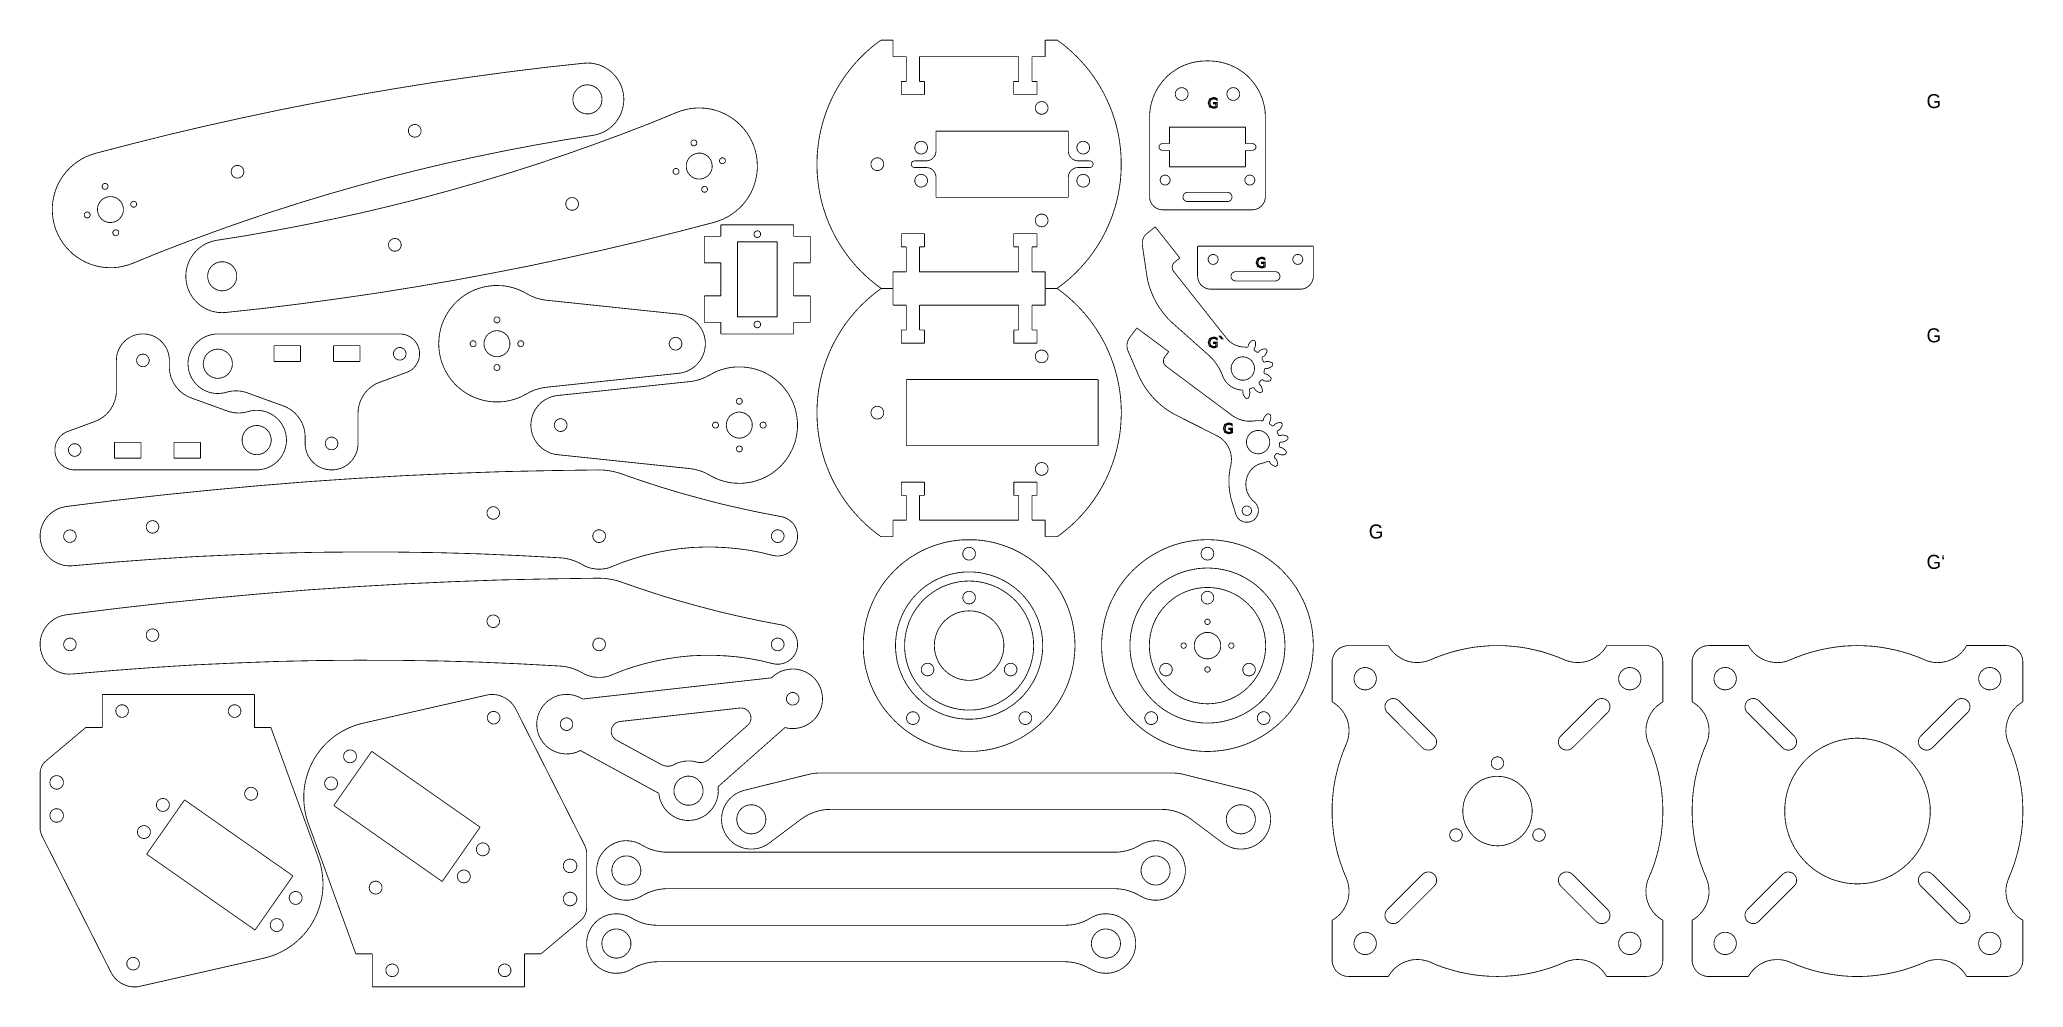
# Model space of a CAD drawing. Extents: x 0.1 to 17.8, y 0.2 to 8.7.
import ezdxf

# ---------------------------------------------------------------- set-up
doc = ezdxf.new("R2010")
doc.units = 0
doc.layers.get('0').update_dxf_attribs({"linetype": 'CONTINUOUS'})

msp = doc.modelspace()

# ---------------------------------------------------------------- texts
at = {"color": 0}
for s, p in [('G', (16.9704, 8.05415)), ('G', (16.9704, 5.9639)), ('G', (11.9914, 4.21332)), ('G‘', (16.9704, 3.94249))]:
    msp.add_text(s, height=0.125, dxfattribs=at).set_placement(p)

# ---------------------------------------------------------------- linework, layer by layer
at = {"color": 0, "const_width": 0.007385}
for points in [[(7.63747, 8.66103), (7.59114, 8.62663), (7.54633, 8.59071), (7.50315, 8.55214), (7.46197, 8.51258), (7.42188, 8.47092), (7.38385, 8.42768), (7.34793, 8.38286), (7.31407, 8.33653), (7.28179, 8.28863), (7.25157, 8.23964), (7.22347, 8.18967), (7.19792, 8.13807), (7.17399, 8.0855), (7.15261, 8.03233), (7.13385, 7.97819), (7.11669, 7.92296), (7.10211, 7.86724), (7.09011, 7.81099), (7.08072, 7.75424), (7.07346, 7.69749), (7.06825, 7.64019), (7.06619, 7.58236), (7.06619, 7.52507), (7.06825, 7.46724), (7.07346, 7.40994), (7.08072, 7.35319), (7.09011, 7.29644), (7.10211, 7.24018), (7.11669, 7.18446), (7.13385, 7.12924), (7.15261, 7.07508), (7.17399, 7.02192), (7.19792, 6.96935), (7.22347, 6.91775), (7.25157, 6.86778), (7.28179, 6.81879), (7.31407, 6.77089), (7.34793, 6.72456), (7.38385, 6.67974), (7.42188, 6.6365), (7.46197, 6.59483), (7.50315, 6.55528), (7.54633, 6.51671), (7.59114, 6.48079), (7.63747, 6.4464)], [(7.74479, 8.66103), (7.63747, 8.66103)], [(7.74479, 8.51361), (7.74479, 8.66103)], [(7.86301, 8.51361), (7.74479, 8.51361)], [(7.86301, 8.29172), (7.86301, 8.51361)], [(8.86664, 8.51361), (7.98074, 8.51361)], [(7.98074, 8.51361), (7.98074, 8.29172)], [(8.86664, 8.29172), (8.86664, 8.51361)], [(8.98486, 8.51361), (8.98486, 8.29172)], [(9.10308, 8.51361), (8.98492, 8.51361)], [(9.21039, 8.66103), (9.10308, 8.66103)], [(9.10308, 8.66103), (9.10308, 8.51361)], [(9.21039, 6.4464), (9.25672, 6.48079), (9.30154, 6.51671), (9.34478, 6.55528), (9.3859, 6.59483), (9.42551, 6.6365), (9.46354, 6.67974), (9.5, 6.72456), (9.53386, 6.77089), (9.56614, 6.81879), (9.59636, 6.86778), (9.62392, 6.91775), (9.64996, 6.96935), (9.67339, 7.02192), (9.69531, 7.07508), (9.71408, 7.12924), (9.73122, 7.18446), (9.74533, 7.24018), (9.75781, 7.29644), (9.76714, 7.35319), (9.77447, 7.40994), (9.77914, 7.46724), (9.78174, 7.52507), (9.78174, 7.58236), (9.77914, 7.64019), (9.77447, 7.69749), (9.76714, 7.75424), (9.75781, 7.81099), (9.74533, 7.86724), (9.73122, 7.92296), (9.71408, 7.97819), (9.69531, 8.03233), (9.67339, 8.08544), (9.64996, 8.13807), (9.62392, 8.18961), (9.59636, 8.23964), (9.56614, 8.28857), (9.53386, 8.33653), (9.5, 8.38286), (9.46354, 8.42768), (9.42551, 8.47086), (9.3859, 8.51253), (9.34478, 8.55214), (9.30154, 8.59065), (9.25678, 8.62663), (9.21039, 8.66097)], [(4.98324, 8.45458), (4.64426, 8.41803), (4.30544, 8.37614), (3.9675, 8.33018), (3.62929, 8.28097), (3.29221, 8.22667), (2.95589, 8.16938), (2.62071, 8.10693), (2.28521, 8.04124), (1.95193, 7.97071), (1.61833, 7.89692), (1.28564, 7.81901), (0.955132, 7.73633), (0.624349, 7.65033)], [(5.0656, 7.81082), (5.09933, 7.81754), (5.13211, 7.82829), (5.16417, 7.84212), (5.19433, 7.85975), (5.22174, 7.87999), (5.24744, 7.90306), (5.2704, 7.92865), (5.29036, 7.95785), (5.30811, 7.98757), (5.32101, 8.01942), (5.33149, 8.05285), (5.33865, 8.08658), (5.34131, 8.12142), (5.34093, 8.15554), (5.33626, 8.18972), (5.32824, 8.22424), (5.31646, 8.25678), (5.30186, 8.28765), (5.28326, 8.31754), (5.26199, 8.34467), (5.23817, 8.36914), (5.21153, 8.39188), (5.18257, 8.41081), (5.15201, 8.42731), (5.12017, 8.44026), (5.08724, 8.44868), (5.05274, 8.45458), (5.01812, 8.45628), (4.98318, 8.45458)], [(10.5373, 8.47532), (10.5123, 8.47428), (10.4874, 8.47217), (10.4634, 8.46907), (10.4394, 8.4649), (10.4155, 8.45969), (10.3915, 8.45344), (10.3675, 8.4451), (10.3446, 8.43674), (10.3227, 8.42632), (10.2998, 8.4159), (10.279, 8.40343), (10.2581, 8.38986), (10.2384, 8.37636), (10.2186, 8.36074), (10.1998, 8.34511), (10.1821, 8.32736), (10.1655, 8.30968), (10.1488, 8.2909), (10.1342, 8.27219), (10.1196, 8.25136), (10.1061, 8.23053), (10.0946, 8.20969), (10.0831, 8.18778), (10.0727, 8.16487), (10.0644, 8.14199), (10.0571, 8.11903), (10.0498, 8.09511), (10.0446, 8.07112), (10.0405, 8.04611), (10.0373, 8.02219), (10.0353, 7.99718), (10.0353, 7.97319)], [(10.5373, 8.47532), (10.5665, 8.47532)], [(11.0686, 7.97319), (11.0675, 7.99718), (11.0665, 8.02219), (11.0633, 8.04611), (11.0592, 8.07112), (11.0529, 8.09511), (11.0467, 8.11903), (11.0394, 8.14199), (11.03, 8.16487), (11.0206, 8.18782), (11.0092, 8.20969), (10.9967, 8.23053), (10.9842, 8.25136), (10.9696, 8.27219), (10.954, 8.2909), (10.9384, 8.30968), (10.9217, 8.32736), (10.904, 8.34511), (10.8852, 8.36074), (10.8654, 8.37636), (10.8457, 8.38986), (10.8248, 8.40343), (10.8029, 8.4159), (10.781, 8.42632), (10.7581, 8.43674), (10.7123, 8.45344), (10.6884, 8.45969), (10.6644, 8.4649), (10.6404, 8.46907), (10.6154, 8.47217), (10.5915, 8.47428), (10.5665, 8.47532)], [(7.81874, 8.17404), (7.81874, 8.29172)], [(7.86301, 8.29172), (7.81874, 8.29172)], [(8.0255, 8.17404), (7.81874, 8.17404)], [(8.0255, 8.29172), (7.98074, 8.29172)], [(8.0255, 8.29172), (8.0255, 8.17404)], [(8.82238, 8.17404), (8.82238, 8.29172)], [(8.82238, 8.29172), (8.86664, 8.29172)], [(9.02914, 8.17404), (8.82238, 8.17404)], [(8.98486, 8.29172), (9.02914, 8.29172)], [(9.02914, 8.29172), (9.02914, 8.17404)], [(5.81668, 8.01665), (5.5695, 7.91575), (5.32015, 7.81972), (5.06885, 7.72749), (4.81679, 7.63829), (4.56386, 7.55317), (4.30892, 7.4719), (4.0541, 7.39486), (3.79628, 7.32146), (3.53885, 7.25131), (3.28017, 7.18625), (3.01975, 7.12403), (2.75922, 7.06706), (2.49696, 7.01292), (2.23481, 6.96311), (1.97194, 6.91629), (1.7079, 6.87457)], [(6.14914, 7.03504), (6.19081, 7.04893), (6.23101, 7.06461), (6.26926, 7.08415), (6.30658, 7.10775), (6.34114, 7.1339), (6.37429, 7.16183), (6.4044, 7.19342), (6.43181, 7.22754), (6.45572, 7.26297), (6.47786, 7.30122), (6.4955, 7.3406), (6.51042, 7.38249), (6.52106, 7.42453), (6.5294, 7.46707), (6.53326, 7.51074), (6.53299, 7.55344), (6.53028, 7.59771), (6.52371, 7.64003), (6.51286, 7.6824), (6.49897, 7.72413), (6.48122, 7.76383), (6.46067, 7.80186), (6.43733, 7.83817), (6.41015, 7.8725), (6.38043, 7.90414), (6.3489, 7.93425), (6.31401, 7.96044), (6.27756, 7.9841), (6.23975, 8.00424), (6.19938, 8.02165), (6.15767, 8.03554), (6.11567, 8.04617), (6.07254, 8.05225), (6.02914, 8.05507), (5.98546, 8.05458), (5.94243, 8.05106), (5.89958, 8.04221), (5.85721, 8.03136), (5.81668, 8.01665)], [(10.0353, 7.97319), (10.0353, 7.26383)], [(11.0686, 7.26383), (11.0686, 7.97319)], [(0.956814, 6.66872), (1.20399, 6.76958), (1.45335, 6.86567), (1.70464, 6.9579), (1.95665, 7.0471), (2.20964, 7.13222), (2.46457, 7.21349), (2.7194, 7.29053), (2.97721, 7.36393), (3.23469, 7.43408), (3.49333, 7.49914), (3.75375, 7.56136), (4.01426, 7.61833), (4.27653, 7.67247), (4.53868, 7.72228), (4.80154, 7.7691), (5.0656, 7.81082)], [(8.12864, 7.67193), (8.12864, 7.84901)], [(8.12864, 7.84901), (9.30989, 7.84901)], [(9.30989, 7.84901), (9.30989, 7.67193)], [(10.2123, 7.73676), (10.2123, 7.88465)], [(10.2123, 7.88465), (10.8915, 7.88465)], [(10.8915, 7.88465), (10.8915, 7.73676)], [(0.624349, 7.65033), (0.582628, 7.63644), (0.542426, 7.62071), (0.504178, 7.60124), (0.466851, 7.57764), (0.432292, 7.55149), (0.399197, 7.52354), (0.369032, 7.49197), (0.341635, 7.45785), (0.317763, 7.42242), (0.295572, 7.38417), (0.27794, 7.34478), (0.263021, 7.3029), (0.252442, 7.26085), (0.244086, 7.21832), (0.240235, 7.17464), (0.240506, 7.13194), (0.243218, 7.08767), (0.249783, 7.04536), (0.260633, 7.00299), (0.274522, 6.96126), (0.292264, 6.92156), (0.312825, 6.88351), (0.336154, 6.84722), (0.363336, 6.81288), (0.393067, 6.78125), (0.424587, 6.75114), (0.459526, 6.72493), (0.495985, 6.70128), (0.533746, 6.68115), (0.57411, 6.66374), (0.615831, 6.64985), (0.657824, 6.63921), (0.7009, 6.63314), (0.744358, 6.63032), (0.788032, 6.63081), (0.831054, 6.63433), (0.873915, 6.64318), (0.916342, 6.65403), (0.95676, 6.66868)], [(8.0401, 7.58339), (8.05518, 7.58447), (8.07031, 7.5886), (8.08436, 7.59489), (8.09685, 7.60374), (8.10781, 7.61464), (8.11664, 7.62765), (8.12343, 7.64176), (8.12706, 7.65631), (8.12864, 7.67193)], [(9.30989, 7.67193), (9.31093, 7.65631), (9.31511, 7.64176), (9.32135, 7.62765), (9.33018, 7.61464), (9.34114, 7.60374), (9.35417, 7.59483), (9.36822, 7.5886), (9.38281, 7.58442), (9.39844, 7.58339)], [(10.1488, 7.6774), (10.1425, 7.67844), (10.1362, 7.6805), (10.131, 7.68365), (10.1269, 7.68782), (10.1227, 7.69194), (10.1207, 7.69824), (10.1196, 7.70449), (10.1196, 7.71072), (10.1207, 7.71593), (10.1227, 7.72222), (10.1269, 7.72743), (10.131, 7.73156), (10.1362, 7.73469), (10.1425, 7.73574), (10.1488, 7.73682)], [(10.1488, 7.73676), (10.2123, 7.73676)], [(10.2123, 7.6774), (10.1488, 7.6774)], [(10.2123, 7.53049), (10.2123, 7.6774)], [(10.8915, 7.73676), (10.955, 7.73676)], [(10.955, 7.6774), (10.8915, 7.6774)], [(10.8915, 7.6774), (10.8915, 7.53049)], [(10.955, 7.73676), (10.9613, 7.73574), (10.9665, 7.73465), (10.9717, 7.73156), (10.9769, 7.72737), (10.98, 7.72217), (10.9832, 7.71593), (10.9842, 7.71072), (10.9842, 7.70443), (10.9832, 7.69819), (10.98, 7.69194), (10.9769, 7.68778), (10.9717, 7.6836), (10.9665, 7.6805), (10.9613, 7.67839), (10.955, 7.67736)], [(7.93647, 7.52403), (7.92757, 7.52561), (7.91928, 7.52974), (7.91297, 7.53651), (7.90886, 7.54432), (7.90728, 7.55371), (7.90886, 7.5631), (7.91297, 7.5709), (7.91928, 7.57764), (7.92757, 7.58182), (7.93647, 7.58339)], [(7.93647, 7.58339), (8.0401, 7.58339)], [(8.0401, 7.52403), (7.93647, 7.52403)], [(8.12864, 7.43549), (8.12706, 7.45111), (8.12343, 7.46571), (8.11664, 7.47976), (8.10781, 7.49278), (8.09685, 7.50375), (8.08436, 7.51258), (8.07031, 7.51882), (8.05518, 7.523), (8.0401, 7.52403)], [(8.12864, 7.2584), (8.12864, 7.43549)], [(9.39844, 7.52403), (9.38281, 7.523), (9.36822, 7.51882), (9.35417, 7.51258), (9.34114, 7.50369), (9.33018, 7.49278), (9.32135, 7.47976), (9.31511, 7.46565), (9.31093, 7.45111), (9.30989, 7.43549)], [(9.30989, 7.43549), (9.30989, 7.2584)], [(9.39844, 7.58339), (9.50151, 7.58339)], [(9.50151, 7.52403), (9.39844, 7.52403)], [(9.50151, 7.58339), (9.51096, 7.58188), (9.51878, 7.57769), (9.5255, 7.5709), (9.52968, 7.5631), (9.53125, 7.55371), (9.52968, 7.54432), (9.5255, 7.53651), (9.51878, 7.52979), (9.51096, 7.52561), (9.50151, 7.52403)], [(10.8915, 7.53049), (10.2123, 7.53049)], [(9.30989, 7.2584), (8.12864, 7.2584)], [(10.0353, 7.26383), (10.0353, 7.25239), (10.0373, 7.23986), (10.0405, 7.22737), (10.0457, 7.21593), (10.0509, 7.20551), (10.0571, 7.1951), (10.0655, 7.18571), (10.0738, 7.17632), (10.0832, 7.16906), (10.0936, 7.16178), (10.105, 7.15657), (10.1165, 7.1524), (10.129, 7.14925), (10.1405, 7.14719), (10.153, 7.14615)], [(10.3748, 7.22011), (10.3675, 7.22011), (10.3602, 7.22217), (10.3539, 7.22532), (10.3477, 7.22944), (10.3425, 7.23465), (10.3383, 7.24094), (10.3352, 7.24718), (10.3342, 7.25444), (10.3331, 7.26178), (10.3342, 7.26801), (10.3352, 7.27528), (10.3383, 7.28157), (10.3425, 7.28782), (10.3477, 7.29303), (10.3539, 7.29719), (10.3602, 7.30029), (10.3675, 7.3024), (10.3748, 7.3024)], [(10.3748, 7.3024), (10.7289, 7.3024)], [(10.7289, 7.3024), (10.7363, 7.3024), (10.7425, 7.30029), (10.7498, 7.29719), (10.755, 7.29303), (10.7602, 7.28782), (10.7644, 7.28157), (10.7675, 7.27528), (10.7696, 7.26801), (10.7706, 7.26178), (10.7696, 7.25444), (10.7675, 7.24718), (10.7644, 7.24094), (10.7602, 7.23465), (10.755, 7.22944), (10.7498, 7.22532), (10.7425, 7.22217), (10.7363, 7.22011), (10.7289, 7.22011)], [(10.9498, 7.14615), (10.9623, 7.14719), (10.9748, 7.14925), (10.9873, 7.1524), (10.9987, 7.15657), (11.0092, 7.16178), (11.0196, 7.16906), (11.029, 7.17632), (11.0384, 7.18571), (11.0456, 7.19504), (11.0529, 7.20546), (11.0581, 7.21588), (11.0623, 7.22737), (11.0654, 7.23986), (11.0675, 7.25233), (11.0685, 7.26383)], [(10.1529, 7.14615), (10.9498, 7.14615)], [(10.7289, 7.22011), (10.3748, 7.22011)], [(1.79021, 6.23074), (2.12918, 6.26731), (2.46804, 6.30925), (2.80599, 6.35514), (3.14421, 6.40435), (3.48122, 6.45865), (3.8176, 6.516), (4.15278, 6.57844), (4.48828, 6.64415), (4.82156, 6.71468), (5.15517, 6.78847), (5.48785, 6.86632), (5.81836, 6.94906), (6.14914, 7.03504)], [(6.20822, 6.90994), (6.06033, 6.90994)], [(6.06033, 6.90994), (6.06033, 6.6735)], [(6.85824, 7.01307), (6.20822, 7.01307)], [(6.20822, 7.01307), (6.20822, 6.90994)], [(6.85824, 6.90994), (6.85824, 7.01307)], [(7.00613, 6.90994), (6.85824, 6.90994)], [(7.00613, 6.67344), (7.00613, 6.90994)], [(7.81874, 6.81569), (7.81874, 6.93343)], [(7.81874, 6.93338), (8.0255, 6.93338)], [(8.0255, 6.93338), (8.0255, 6.81569)], [(8.82238, 6.81569), (8.82238, 6.93343)], [(8.82238, 6.93338), (9.02914, 6.93338)], [(9.02914, 6.93338), (9.02914, 6.81569)], [(9.9706, 6.82807), (9.96957, 6.84164), (9.96957, 6.85514), (9.97162, 6.86871), (9.97478, 6.88226), (9.97999, 6.89475), (9.98622, 6.90722), (9.99457, 6.91872), (10.0039, 6.92914), (10.0143, 6.9375)], [(10.0143, 6.93744), (10.0852, 6.99474)], [(10.0852, 6.99474), (10.305, 6.71664)], [(1.70785, 6.87457), (1.6741, 6.86783), (1.64133, 6.85704), (1.60926, 6.84326), (1.5791, 6.82557), (1.55171, 6.80533), (1.52599, 6.78233), (1.50304, 6.75672), (1.48307, 6.72754), (1.46533, 6.69781), (1.45242, 6.6659), (1.44194, 6.63249), (1.43479, 6.59879), (1.43212, 6.56396), (1.43251, 6.52983), (1.43722, 6.49567), (1.44521, 6.4611), (1.45697, 6.42854), (1.47157, 6.39774), (1.49024, 6.36783), (1.5115, 6.34065), (1.53526, 6.31625), (1.5619, 6.29351), (1.59088, 6.27453), (1.62142, 6.25808), (1.65326, 6.24511), (1.68625, 6.23665), (1.72076, 6.23074), (1.75532, 6.22911), (1.79021, 6.23074)], [(6.35612, 6.19119), (6.35612, 6.86094)], [(6.35612, 6.86094), (6.71029, 6.86094)], [(6.71029, 6.86094), (6.71029, 6.19119)], [(7.86301, 6.81569), (7.81874, 6.81569)], [(7.86301, 6.59381), (7.86301, 6.81569)], [(8.0255, 6.81569), (7.98074, 6.81569)], [(7.98074, 6.81569), (7.98074, 6.59381)], [(8.82238, 6.81569), (8.86664, 6.81569)], [(8.86664, 6.59381), (8.86664, 6.81569)], [(8.98486, 6.81569), (9.02914, 6.81569)], [(8.98486, 6.81569), (8.98486, 6.59381)], [(10.0081, 6.57389), (9.9706, 6.82807)], [(11.4966, 6.822), (10.4633, 6.822)], [(10.4633, 6.55637), (10.4633, 6.822)], [(11.4966, 6.822), (11.4966, 6.55637)], [(6.06033, 6.67344), (6.20822, 6.67344)], [(6.20822, 6.67344), (6.20822, 6.37869)], [(6.85824, 6.37869), (6.85824, 6.6735)], [(6.85824, 6.67344), (7.00613, 6.67344)], [(7.74479, 6.4464), (7.74479, 6.59381)], [(7.74479, 6.59381), (7.86301, 6.59381)], [(7.98074, 6.59381), (8.86664, 6.59381)], [(8.98486, 6.59381), (9.10308, 6.59381)], [(9.10308, 6.59381), (9.10308, 6.44646)], [(10.2477, 6.12913), (10.2237, 6.15099), (10.2008, 6.17389), (10.18, 6.19786), (10.1591, 6.22288), (10.1393, 6.24892), (10.1216, 6.27496), (10.1039, 6.30306), (10.0883, 6.33014), (10.0737, 6.35932), (10.0602, 6.38851), (10.0487, 6.41868), (10.0373, 6.44889), (10.0279, 6.47911), (10.0195, 6.51036), (10.0133, 6.54264), (10.0081, 6.57389)], [(10.2591, 6.68018), (10.2518, 6.67389), (10.2466, 6.66661), (10.2425, 6.65826), (10.2394, 6.64996), (10.2372, 6.64057), (10.2362, 6.63118), (10.2383, 6.62185), (10.2404, 6.6135), (10.2445, 6.60514), (10.2497, 6.59685)], [(10.2498, 6.59685), (10.7216, 6.00097)], [(10.305, 6.71664), (10.2591, 6.68018)], [(10.582, 6.43869), (10.5716, 6.43869), (10.5622, 6.43972), (10.5529, 6.44179), (10.5341, 6.44808), (10.5258, 6.45221), (10.5091, 6.46262), (10.5018, 6.46892), (10.4946, 6.47618), (10.4883, 6.48346), (10.4779, 6.50017), (10.4737, 6.50846), (10.4696, 6.51785), (10.4675, 6.52724), (10.4654, 6.53657), (10.4644, 6.54699), (10.4633, 6.55637)], [(10.8028, 6.51161), (10.7924, 6.51367), (10.7862, 6.51579), (10.782, 6.51785), (10.7768, 6.521), (10.7726, 6.52512), (10.7695, 6.52929), (10.7664, 6.5345), (10.7643, 6.53971), (10.7622, 6.54492), (10.7622, 6.56158), (10.7643, 6.56679), (10.7664, 6.572), (10.7695, 6.57721), (10.7726, 6.58138), (10.7768, 6.58556), (10.782, 6.58865), (10.7862, 6.59076), (10.7924, 6.59283), (10.7976, 6.59386), (10.8028, 6.59494)], [(10.8028, 6.59494), (11.157, 6.59494)], [(11.157, 6.59494), (11.1633, 6.59386), (11.1685, 6.59283), (11.1737, 6.59076), (11.1789, 6.58865), (11.1831, 6.58556), (11.1872, 6.58138), (11.1913, 6.57721), (11.1945, 6.572), (11.1966, 6.56679), (11.1976, 6.56158), (11.1987, 6.55637), (11.1987, 6.55013), (11.1976, 6.54492), (11.1966, 6.53971), (11.1945, 6.5345), (11.1913, 6.52929), (11.1872, 6.52512), (11.1831, 6.521), (11.1789, 6.51785), (11.1737, 6.51579), (11.1685, 6.51367), (11.1633, 6.51264), (11.157, 6.51161)], [(11.4966, 6.55637), (11.4966, 6.54704), (11.4956, 6.53662), (11.4935, 6.52724), (11.4903, 6.51785), (11.4872, 6.50851), (11.4831, 6.50017), (11.4779, 6.49181), (11.4716, 6.4835), (11.4653, 6.47618), (11.4591, 6.46892), (11.4518, 6.46267), (11.4435, 6.45747), (11.4351, 6.45225), (11.4268, 6.44808), (11.4174, 6.44493), (11.408, 6.44183), (11.3987, 6.43972), (11.3882, 6.43869), (11.3789, 6.43869)], [(4.47364, 6.39903), (4.44656, 6.41357), (4.41949, 6.42714), (4.39133, 6.43858), (4.36219, 6.44797), (4.33301, 6.45632), (4.30382, 6.46257), (4.27365, 6.46778), (4.24343, 6.46983), (4.21322, 6.47092), (4.18306, 6.47092), (4.15283, 6.46778), (4.12267, 6.4636), (4.09244, 6.45839), (4.06326, 6.45008), (4.03413, 6.44069), (4.00597, 6.43028), (3.97889, 6.41775), (3.95182, 6.40321), (3.92578, 6.38758), (3.90076, 6.36985), (3.87679, 6.35113), (3.85389, 6.33132), (3.83203, 6.30946), (3.81222, 6.28651), (3.79346, 6.26361), (3.77576, 6.23861), (3.76014, 6.21257), (3.74556, 6.18549), (3.73204, 6.15842), (3.72163, 6.13026), (3.71121, 6.10113), (3.70389, 6.07194), (3.69764, 6.04275), (3.69347, 6.01258), (3.69038, 5.98236), (3.68929, 5.95215), (3.69038, 5.9209), (3.69347, 5.89074), (3.69764, 5.86051), (3.70389, 5.83132), (3.71121, 5.80219), (3.72163, 5.773), (3.73204, 5.7449), (3.74556, 5.71778), (3.76014, 5.69069), (3.77576, 5.66465), (3.79346, 5.63965), (3.81222, 5.61675), (3.83203, 5.59386), (3.85389, 5.57194), (3.87679, 5.55219), (3.90076, 5.53342), (3.92578, 5.51574), (3.95182, 5.50011), (3.97889, 5.48551), (4.00597, 5.47304), (4.03413, 5.46262), (4.06326, 5.45324), (4.09244, 5.44493), (4.12267, 5.43972), (4.15283, 5.43554), (4.18306, 5.4324), (4.21322, 5.4324), (4.24343, 5.43349), (4.27365, 5.43554), (4.30382, 5.44075), (4.33301, 5.447), (4.36219, 5.45535), (4.39133, 5.46474), (4.41949, 5.47618), (4.44656, 5.48975), (4.47364, 5.50429)], [(4.65283, 6.33963), (4.62885, 6.34278), (4.60596, 6.3469), (4.58301, 6.35319), (4.56011, 6.35943), (4.53722, 6.36778), (4.51531, 6.37711), (4.49447, 6.38753), (4.47364, 6.39903)], [(6.06033, 6.37869), (6.06033, 6.14225)], [(6.20822, 6.37869), (6.06033, 6.37869)], [(7.00613, 6.37869), (6.85824, 6.37869)], [(7.00613, 6.14219), (7.00613, 6.37869)], [(7.63732, 6.44379), (7.59147, 6.4094), (7.54665, 6.37294), (7.50342, 6.33496), (7.46175, 6.29536), (7.42215, 6.25369), (7.38417, 6.21044), (7.34819, 6.16564), (7.31386, 6.11931), (7.28207, 6.0714), (7.25185, 6.02246), (7.22374, 5.97244), (7.19769, 5.9209), (7.17426, 5.86828), (7.15289, 5.81515), (7.13362, 5.76096), (7.11697, 5.70578), (7.10238, 5.65001), (7.09039, 5.59381), (7.08051, 5.537), (7.07324, 5.48025), (7.06853, 5.42242), (7.06592, 5.36513), (7.06592, 5.30783), (7.06853, 5.25006), (7.07324, 5.19276), (7.08051, 5.13596), (7.09039, 5.07921), (7.10238, 5.02294), (7.11697, 4.96724), (7.13362, 4.912), (7.15289, 4.85786), (7.17426, 4.80469), (7.19769, 4.75211), (7.22374, 4.70053), (7.25185, 4.65056), (7.28207, 4.60156), (7.31386, 4.55365), (7.34819, 4.50732), (7.38417, 4.46251), (7.42215, 4.41932), (7.46175, 4.37765), (7.50342, 4.33751), (7.54665, 4.29953), (7.59147, 4.26357), (7.63732, 4.22922)], [(7.74511, 6.44379), (7.63726, 6.44379)], [(7.63747, 6.4464), (7.74479, 6.4464)], [(7.74511, 6.2959), (7.74511, 6.44379)], [(9.10308, 6.4464), (9.21044, 6.4464)], [(9.21072, 6.44379), (9.1034, 6.44379)], [(9.1034, 6.44379), (9.1034, 6.2959)], [(9.21072, 4.22922), (9.25706, 4.26361), (9.30132, 4.29953), (9.34457, 4.33757), (9.38624, 4.37765), (9.42583, 4.41932), (9.46386, 4.46257), (9.49978, 4.50732), (9.53418, 4.55365), (9.56646, 4.60161), (9.59614, 4.65056), (9.62424, 4.70057), (9.65028, 4.75211), (9.67372, 4.80474), (9.6951, 4.85786), (9.71436, 4.912), (9.73107, 4.96724), (9.74561, 5.02294), (9.7576, 5.07921), (9.76747, 5.13596), (9.77479, 5.19276), (9.77946, 5.25006), (9.78207, 5.30783), (9.78207, 5.36513), (9.77946, 5.42242), (9.77479, 5.48025), (9.76747, 5.537), (9.7576, 5.59381), (9.74561, 5.65007), (9.73107, 5.70578), (9.71436, 5.76096), (9.6951, 5.81515), (9.67372, 5.86828), (9.65028, 5.9209), (9.62424, 5.97244), (9.59614, 6.02246), (9.56646, 6.0714), (9.53418, 6.11931), (9.49978, 6.16569), (9.46386, 6.21044), (9.42583, 6.25369), (9.38624, 6.29536), (9.34457, 6.33496), (9.30132, 6.37299), (9.25706, 6.40944), (9.21072, 6.44379)], [(11.3789, 6.43869), (10.582, 6.43869)], [(11.157, 6.51161), (10.8028, 6.51161)], [(5.83094, 6.21565), (4.65283, 6.33963)], [(5.83094, 5.68756), (5.85385, 5.69069), (5.87468, 5.6959), (5.89654, 5.70215), (5.91635, 5.71153), (5.93614, 5.72194), (5.95486, 5.7334), (5.9726, 5.74696), (5.98926, 5.7615), (6.00489, 5.77821), (6.01844, 5.7959), (6.03093, 5.81364), (6.04135, 5.83339), (6.05072, 5.85422), (6.058, 5.87506), (6.06321, 5.89589), (6.06733, 5.91883), (6.06944, 5.94069), (6.06944, 5.96257), (6.06733, 5.98449), (6.06321, 6.00738), (6.058, 6.02821), (6.05072, 6.04904), (6.04135, 6.06988), (6.03093, 6.08968), (6.01844, 6.10736), (6.00489, 6.12506), (5.98926, 6.14176), (5.9726, 6.15631), (5.95486, 6.16986), (5.93614, 6.18132), (5.91635, 6.19174), (5.89654, 6.20111), (5.87468, 6.20736), (5.85385, 6.21257), (5.83094, 6.21571)], [(7.86279, 6.2959), (7.74507, 6.2959)], [(7.86279, 6.07454), (7.86279, 6.2959)], [(8.86697, 6.2959), (7.98107, 6.2959)], [(7.98107, 6.2959), (7.98107, 6.07454)], [(8.86697, 6.07454), (8.86697, 6.2959)], [(9.1034, 6.2959), (8.98519, 6.2959)], [(8.98519, 6.2959), (8.98519, 6.07454)], [(1.28413, 5.80268), (1.28413, 5.82351), (1.28098, 5.84326), (1.27686, 5.86307), (1.27056, 5.88183), (1.26329, 5.90056), (1.25494, 5.91829), (1.23204, 5.95161), (1.21848, 5.96619), (1.20394, 5.98079), (1.18831, 5.99328), (1.1716, 6.00472), (1.15495, 6.01411), (1.13623, 6.02246), (1.11746, 6.02869), (1.09766, 6.0339), (1.07785, 6.03706), (1.05811, 6.03911), (1.0383, 6.03911), (1.0185, 6.03706), (0.998697, 6.0339), (0.978896, 6.02869), (0.960178, 6.02246), (0.942437, 6.01411), (0.92475, 6.00472), (0.908094, 5.99328), (0.892469, 5.98079), (0.877875, 5.96619), (0.864312, 5.95161), (0.852864, 5.93494), (0.842447, 5.91829), (0.833062, 5.90056), (0.825792, 5.88183), (0.819553, 5.86307), (0.815375, 5.84326), (0.813314, 5.82351), (0.812229, 5.80268)], [(1.71713, 6.03911), (1.69629, 6.03808), (1.67546, 6.03494), (1.65463, 6.03076), (1.63379, 6.02556), (1.61399, 6.01725), (1.59418, 6.0089), (1.5765, 5.99849), (1.55875, 5.986), (1.5421, 5.97244), (1.52647, 5.95785), (1.51297, 5.94222), (1.4994, 5.92557), (1.48796, 5.90788), (1.47857, 5.88911), (1.47021, 5.86931), (1.46294, 5.84956), (1.45774, 5.82872), (1.45356, 5.80789), (1.4515, 5.78706), (1.4515, 5.76514), (1.45356, 5.74431), (1.45568, 5.72347), (1.46089, 5.70264), (1.46713, 5.68289), (1.47542, 5.66308), (1.48481, 5.64437), (1.49625, 5.6256), (1.50879, 5.60889), (1.52229, 5.59224), (1.53689, 5.57764), (1.55354, 5.56413), (1.57026, 5.5516), (1.58897, 5.54015), (1.60775, 5.53076), (1.62756, 5.52246), (1.64729, 5.51617), (1.66813, 5.51204), (1.68896, 5.5089), (1.71089, 5.50683), (1.73172, 5.50786), (1.75256, 5.50993), (1.77339, 5.51307), (1.79422, 5.51828)], [(3.3411, 6.03911), (1.71713, 6.03911)], [(3.40147, 5.69536), (3.4171, 5.70167), (3.43272, 5.70996), (3.44732, 5.71935), (3.45979, 5.72976), (3.47228, 5.74224), (3.48269, 5.75472), (3.49208, 5.76932), (3.50043, 5.7839), (3.50771, 5.79953), (3.51292, 5.81619), (3.51606, 5.83285), (3.51812, 5.8495), (3.51812, 5.86724), (3.51708, 5.8839), (3.51394, 5.90056), (3.50982, 5.91721), (3.50353, 5.93283), (3.49625, 5.94846), (3.48687, 5.96306), (3.47646, 5.97661), (3.465, 5.9891), (3.45144, 5.99951), (3.43793, 6.00993), (3.42333, 6.01828), (3.40771, 6.02556), (3.39208, 6.03179), (3.37543, 6.03494), (3.35872, 6.03803), (3.34104, 6.03911)], [(6.06033, 6.14219), (6.20822, 6.14219)], [(6.20822, 6.14219), (6.20822, 6.03911)], [(6.20822, 6.03911), (6.85818, 6.03911)], [(6.71029, 6.19119), (6.35612, 6.19119)], [(6.85824, 6.14219), (7.00613, 6.14219)], [(6.85824, 6.03911), (6.85824, 6.14219)], [(7.81853, 5.95628), (7.81853, 6.07454)], [(7.86279, 6.07454), (7.81853, 6.07454)], [(8.02533, 6.07454), (7.98107, 6.07454)], [(8.02533, 6.07454), (8.02533, 5.95628)], [(8.82269, 5.95628), (8.82269, 6.07454)], [(8.82269, 6.07454), (8.86697, 6.07454)], [(8.98519, 6.07454), (9.02946, 6.07454)], [(9.02946, 6.07454), (9.02946, 5.95628)], [(9.85553, 6.00456), (9.92117, 6.09207)], [(9.92117, 6.09207), (10.2056, 5.88058)], [(10.5581, 5.85308), (10.2477, 6.12913)], [(2.21918, 5.79329), (2.21918, 5.93494)], [(2.21918, 5.93494), (2.45568, 5.93494)], [(2.45568, 5.93494), (2.45568, 5.79329)], [(2.75043, 5.79329), (2.75043, 5.93494)], [(2.75043, 5.93494), (2.98693, 5.93494)], [(2.98693, 5.93494), (2.98693, 5.79329)], [(8.02533, 5.95628), (7.81853, 5.95628)], [(9.02946, 5.95628), (8.82269, 5.95628)], [(9.84201, 5.88792), (9.83783, 5.90039), (9.83469, 5.91396), (9.83262, 5.92746), (9.83262, 5.94103), (9.83469, 5.95454), (9.83783, 5.9681), (9.84201, 5.98058), (9.84825, 5.99311), (9.85553, 6.00456)], [(9.93365, 5.67643), (9.84201, 5.88792)], [(10.2055, 5.88058), (10.1701, 5.83371)], [(10.6873, 5.66347), (10.6779, 5.68744), (10.6664, 5.71143), (10.6549, 5.73432), (10.6414, 5.75618), (10.6268, 5.77701), (10.6112, 5.79785), (10.5946, 5.81765), (10.5768, 5.83535), (10.5581, 5.85308)], [(10.7216, 6.00097), (10.7331, 5.98747), (10.7456, 5.97493), (10.7591, 5.96349), (10.7737, 5.95307), (10.7893, 5.94472), (10.806, 5.93744), (10.8227, 5.93121), (10.8394, 5.92703), (10.857, 5.92389), (10.8748, 5.92182)], [(10.8748, 5.92182), (10.8873, 5.92182), (10.8904, 5.92079), (10.8936, 5.92079), (10.8967, 5.91971), (10.8998, 5.91971)], [(10.9164, 5.93431), (10.9164, 5.93121), (10.9154, 5.92806), (10.9133, 5.92492), (10.9112, 5.92285), (10.9081, 5.92079), (10.906, 5.91971), (10.8997, 5.91971)], [(10.9164, 5.93431), (10.9175, 5.94265), (10.9227, 5.95204), (10.9279, 5.95931), (10.9404, 5.97288), (10.955, 5.98432)], [(10.955, 5.98432), (10.9581, 5.98329), (10.9612, 5.98221), (10.9633, 5.98118), (10.9664, 5.98014), (10.9696, 5.97906), (10.9716, 5.97803), (10.9748, 5.977), (10.9779, 5.97592)], [(10.9737, 5.89057), (10.9716, 5.8916), (10.9696, 5.89475), (10.9685, 5.89789), (10.9674, 5.90104), (10.9674, 5.90414), (10.9685, 5.90728), (10.9696, 5.90935), (10.9716, 5.91249)], [(10.9779, 5.97597), (10.98, 5.96035), (10.981, 5.94581), (10.9789, 5.93018), (10.9758, 5.91868), (10.9716, 5.91243)], [(10.9737, 5.89057), (10.9758, 5.88851), (10.9779, 5.88743), (10.98, 5.88536), (10.982, 5.88433), (10.9841, 5.88325), (10.9862, 5.88118), (10.9872, 5.88015), (10.9893, 5.87804)], [(11.0112, 5.88222), (11.0091, 5.88015), (11.0071, 5.8781), (11.005, 5.87597), (11.0018, 5.87494), (10.9987, 5.87494), (10.9956, 5.87597), (10.9925, 5.87706), (10.9893, 5.8781)], [(11.0112, 5.88222), (11.0175, 5.88954), (11.0258, 5.89475), (11.0341, 5.89887), (11.0519, 5.90408), (11.0706, 5.90619)], [(11.0852, 5.88743), (11.08, 5.87392), (11.0727, 5.85932), (11.0643, 5.84685), (11.056, 5.83951), (11.0477, 5.83539)], [(11.0706, 5.90619), (11.0748, 5.90201), (11.0758, 5.89996), (11.0778, 5.89681), (11.08, 5.89475), (11.082, 5.89268), (11.0831, 5.89063), (11.0852, 5.88747)], [(0.812283, 5.80268), (0.812283, 5.5339)], [(1.28413, 5.74539), (1.28413, 5.80268)], [(1.47894, 5.46826), (1.45811, 5.47661), (1.43728, 5.48703), (1.41851, 5.49854), (1.39974, 5.51101), (1.38308, 5.52556), (1.36643, 5.54118), (1.35183, 5.55892), (1.33832, 5.57661), (1.32579, 5.59538), (1.31538, 5.61513), (1.30599, 5.63596), (1.29769, 5.65679), (1.29248, 5.67871), (1.2883, 5.70057), (1.28516, 5.72347), (1.28413, 5.74539)], [(2.45568, 5.79329), (2.21918, 5.79329)], [(2.98693, 5.79329), (2.75043, 5.79329)], [(3.16401, 5.60786), (3.40147, 5.69536)], [(4.65283, 5.56358), (5.83094, 5.68756)], [(6.10801, 5.67285), (6.08718, 5.6614), (6.06635, 5.65099), (6.04449, 5.6416), (6.02154, 5.63325), (5.99864, 5.62701), (5.97575, 5.62071), (5.95281, 5.6166), (5.92888, 5.61344)], [(6.10801, 4.77806), (6.1351, 4.76346), (6.16222, 4.74994), (6.19032, 4.73844), (6.21951, 4.72911), (6.24869, 4.72076), (6.27783, 4.71446), (6.30806, 4.70925), (6.33822, 4.70719), (6.36843, 4.70617), (6.39865, 4.70617), (6.42882, 4.70925), (6.45904, 4.71343), (6.48921, 4.71864), (6.51839, 4.727), (6.54758, 4.73639), (6.57568, 4.74681), (6.60275, 4.75928), (6.62989, 4.77382), (6.65593, 4.78944), (6.68088, 4.80718), (6.70486, 4.8259), (6.72775, 4.84571), (6.74968, 4.86757), (6.76942, 4.89051), (6.78819, 4.91342), (6.80588, 4.93836), (6.8215, 4.96442), (6.8361, 4.99154), (6.84967, 5.01861), (6.86008, 5.04676), (6.8705, 5.0759), (6.87776, 5.10508), (6.884, 5.13428), (6.88818, 5.16444), (6.89133, 5.19467), (6.89236, 5.22483), (6.89133, 5.25608), (6.88818, 5.28629), (6.884, 5.31651), (6.87776, 5.34565), (6.8705, 5.37483), (6.86008, 5.40403), (6.84967, 5.43213), (6.8361, 5.45919), (6.8215, 5.48633), (6.80588, 5.51237), (6.78819, 5.53733), (6.76942, 5.56028), (6.74968, 5.58317), (6.72775, 5.60503), (6.70486, 5.62483), (6.68088, 5.64361), (6.65593, 5.66129), (6.62989, 5.67692), (6.60275, 5.69151), (6.57568, 5.704), (6.54758, 5.71442), (6.51839, 5.72379), (6.48921, 5.7321), (6.45904, 5.73731), (6.42882, 5.74149), (6.39865, 5.74463), (6.36843, 5.74463), (6.33822, 5.74354), (6.30806, 5.74149), (6.27783, 5.73628), (6.24869, 5.72999), (6.21951, 5.72168), (6.19032, 5.71229), (6.16222, 5.70085), (6.1351, 5.68728), (6.10801, 5.67269)], [(10.2805, 5.30979), (10.2493, 5.32542), (10.2201, 5.3431), (10.191, 5.36187), (10.1638, 5.38162), (10.1368, 5.40354), (10.1107, 5.42643), (10.0857, 5.45042), (10.0628, 5.47537), (10.0399, 5.50142), (10.0191, 5.52854), (9.99929, 5.55561), (9.98053, 5.58475), (9.94721, 5.64518), (9.93365, 5.67643)], [(10.1701, 5.83371), (10.1649, 5.82438), (10.1607, 5.815), (10.1587, 5.80458), (10.1587, 5.79417), (10.1597, 5.78478), (10.1629, 5.77436), (10.1681, 5.766), (10.1743, 5.75771), (10.1827, 5.75038)], [(10.1826, 5.75038), (10.7712, 5.31185)], [(10.855, 5.53847), (10.8383, 5.54058), (10.8216, 5.54368), (10.8049, 5.54889), (10.7893, 5.55518), (10.7737, 5.56244), (10.7591, 5.57183), (10.7456, 5.58225), (10.7331, 5.59369), (10.7216, 5.60514), (10.7112, 5.61871), (10.7018, 5.63331), (10.6935, 5.64785), (10.6872, 5.66347)], [(11.0393, 5.8156), (11.0383, 5.81868), (11.0383, 5.82497), (11.0393, 5.82807), (11.0404, 5.83018), (11.0425, 5.83225), (11.0456, 5.83431), (11.0477, 5.83539)], [(11.0393, 5.8156), (11.0404, 5.81347), (11.0414, 5.81142), (11.0425, 5.80826), (11.0436, 5.80621), (11.0446, 5.80414), (11.0456, 5.80203), (11.0467, 5.79997), (11.0477, 5.7979)], [(11.0685, 5.78956), (11.0654, 5.78847), (11.0622, 5.78743), (11.0591, 5.78847), (11.056, 5.78847), (11.0528, 5.79058), (11.0487, 5.79471), (11.0476, 5.79785)], [(11.0706, 5.68121), (11.0674, 5.68224), (11.0643, 5.68326), (11.0622, 5.68435), (11.0602, 5.68642), (11.0581, 5.68956), (11.057, 5.69271), (11.056, 5.69581), (11.057, 5.69894)], [(11.0591, 5.71767), (11.0591, 5.71556), (11.0581, 5.71349), (11.0581, 5.70622), (11.057, 5.70307), (11.057, 5.69889)], [(11.0591, 5.71767), (11.0591, 5.72076), (11.0602, 5.7239), (11.0623, 5.72706), (11.0643, 5.72911), (11.0675, 5.73014), (11.0706, 5.73122), (11.0769, 5.73122)], [(11.0685, 5.78956), (11.0768, 5.79264), (11.0862, 5.79372), (11.0966, 5.79264), (11.1143, 5.78851), (11.131, 5.78119)], [(11.0706, 5.68121), (11.08, 5.68012), (11.0883, 5.676), (11.0966, 5.66971), (11.1102, 5.65722), (11.1216, 5.64264)], [(11.1341, 5.75722), (11.1227, 5.74789), (11.1102, 5.73953), (11.0956, 5.73329), (11.0842, 5.73014), (11.0768, 5.73118)], [(11.131, 5.78119), (11.1321, 5.77806), (11.1321, 5.77496), (11.1331, 5.77285), (11.1331, 5.7666), (11.1342, 5.76346), (11.1342, 5.75722)], [(0.812283, 5.5339), (0.811197, 5.51101), (0.809136, 5.4891), (0.798719, 5.44536), (0.790364, 5.42344), (0.782064, 5.40369), (0.770617, 5.3839), (0.759114, 5.3641), (0.744575, 5.3464), (0.729981, 5.32975), (0.714356, 5.31413), (0.696614, 5.29953), (0.677897, 5.28706), (0.659125, 5.27453), (0.638292, 5.26519), (0.617458, 5.25683)], [(1.79422, 5.51828), (1.81711, 5.52458), (1.8411, 5.52869), (1.86399, 5.53076), (1.88797, 5.53076), (1.91189, 5.52974), (1.93485, 5.52556), (1.95876, 5.52035), (1.98062, 5.51307)], [(1.98062, 5.51307), (2.30251, 5.39643)], [(2.96918, 5.33078), (2.97021, 5.35368), (2.97233, 5.3756), (2.98275, 5.41932), (2.99104, 5.44125), (2.9994, 5.46099), (3.01085, 5.48079), (3.02235, 5.5006), (3.03689, 5.51828), (3.05149, 5.535), (3.06711, 5.55062), (3.08479, 5.56515), (3.10357, 5.57764), (3.12235, 5.59017), (3.14318, 5.5995), (3.16401, 5.60786)], [(4.47364, 5.50424), (4.49447, 5.51568), (4.51531, 5.5261), (4.53722, 5.53549), (4.56011, 5.54378), (4.58301, 5.55007), (4.60596, 5.55632), (4.62885, 5.56049), (4.65283, 5.56364)], [(4.75071, 5.48953), (4.72781, 5.48639), (4.70697, 5.48118), (4.68506, 5.47488), (4.66531, 5.46556), (4.64551, 5.45514), (4.62679, 5.44363), (4.60906, 5.43012), (4.59239, 5.41553), (4.57676, 5.39887), (4.56321, 5.38113), (4.55072, 5.36344), (4.54031, 5.34369), (4.53093, 5.32286), (4.52365, 5.30203), (4.51844, 5.28119), (4.51432, 5.25825), (4.51221, 5.23639), (4.51221, 5.21446), (4.51432, 5.1926), (4.51844, 5.16971), (4.52365, 5.14887), (4.53093, 5.12804), (4.54031, 5.10721), (4.55072, 5.0874), (4.56321, 5.06972), (4.57676, 5.05203), (4.59239, 5.03532), (4.60906, 5.02078), (4.62679, 5.00722), (4.64551, 4.99571), (4.66531, 4.98529), (4.68506, 4.97597), (4.70697, 4.96967), (4.72781, 4.96446), (4.75071, 4.96137)], [(5.92888, 5.6135), (4.75071, 5.48953)], [(7.86279, 5.04118), (7.86279, 5.63183)], [(7.86279, 5.63183), (9.57579, 5.63183)], [(9.57579, 5.63183), (9.57579, 5.04118)], [(10.855, 5.53847), (10.8581, 5.53847), (10.8612, 5.53743), (10.8654, 5.53326), (10.8675, 5.53017), (10.8685, 5.52701), (10.8685, 5.52078)], [(10.8945, 5.46349), (10.8852, 5.47493), (10.8768, 5.48747), (10.8706, 5.50201), (10.8675, 5.51351), (10.8685, 5.52078)], [(10.9269, 5.53017), (10.93, 5.52078), (10.93, 5.51139), (10.9289, 5.50097), (10.9247, 5.48432), (10.9185, 5.46664)], [(10.9269, 5.53017), (10.9258, 5.53222), (10.9247, 5.53538), (10.9247, 5.53847), (10.9258, 5.54161), (10.9269, 5.54476), (10.931, 5.54889), (10.9341, 5.551)], [(10.9518, 5.55826), (10.9477, 5.55621), (10.9456, 5.55512), (10.9435, 5.5541), (10.9415, 5.553), (10.9393, 5.55197), (10.9362, 5.55094), (10.9341, 5.55094)], [(10.9518, 5.55826), (10.955, 5.55935), (10.9581, 5.56039), (10.9612, 5.55935), (10.9644, 5.55826), (10.9675, 5.55724), (10.9696, 5.55518), (10.9716, 5.55203), (10.9727, 5.54997)], [(11.0247, 5.51243), (11.0102, 5.51764), (10.9966, 5.52496), (10.9842, 5.53326), (10.9758, 5.54264), (10.9727, 5.54992)], [(11.0195, 5.58643), (11.0164, 5.58849), (11.0143, 5.59056), (11.0123, 5.59685), (11.0123, 5.60308), (11.0133, 5.60514), (11.0153, 5.60829)], [(11.0269, 5.62392), (11.0258, 5.62181), (11.0237, 5.61974), (11.0227, 5.61768), (11.0216, 5.61556), (11.0195, 5.6135), (11.0184, 5.61247), (11.0164, 5.61035), (11.0153, 5.60829)], [(11.0195, 5.58643), (11.0258, 5.58014), (11.031, 5.57183), (11.0352, 5.56347), (11.0404, 5.54579), (11.0435, 5.52701)], [(11.0435, 5.52701), (11.0414, 5.52496), (11.0383, 5.52393), (11.0362, 5.52181), (11.0341, 5.51975), (11.0321, 5.51768), (11.0289, 5.51557), (11.0269, 5.51454), (11.0248, 5.51247)], [(11.0269, 5.62392), (11.031, 5.62804), (11.0341, 5.62913), (11.0373, 5.63015), (11.0435, 5.63015), (11.0467, 5.6281), (11.0487, 5.62597)], [(11.1122, 5.62076), (11.0977, 5.61768), (11.082, 5.6166), (11.0664, 5.61871), (11.056, 5.62181), (11.0487, 5.62597)], [(11.1216, 5.64264), (11.1206, 5.63954), (11.1195, 5.63639), (11.1185, 5.63433), (11.1174, 5.63118), (11.1164, 5.62804), (11.1143, 5.62597), (11.1132, 5.62283), (11.1122, 5.62076)], [(1.80078, 5.35161), (1.47889, 5.46826)], [(1.98725, 5.3464), (1.96436, 5.34017), (1.94038, 5.33599), (1.91749, 5.33393), (1.8935, 5.33393), (1.86951, 5.33496), (1.84663, 5.33914), (1.82264, 5.34435), (1.80078, 5.35161)], [(2.06435, 4.82557), (2.08518, 4.82667), (2.10601, 4.82975), (2.12685, 4.83393), (2.14768, 4.83914), (2.16749, 4.8475), (2.18722, 4.85579), (2.20497, 4.86621), (2.22265, 4.87875), (2.23931, 4.89225), (2.25493, 4.90685), (2.2685, 4.92247), (2.28207, 4.93913), (2.29351, 4.95687), (2.3029, 4.97558), (2.31119, 4.99539), (2.31853, 5.01514), (2.32374, 5.03597), (2.32785, 5.05681), (2.32997, 5.07764), (2.32997, 5.09956), (2.32785, 5.12039), (2.32579, 5.14122), (2.32058, 5.16206), (2.31435, 5.18181), (2.30599, 5.20161), (2.2966, 5.22038), (2.28515, 5.2391), (2.27268, 5.25581), (2.25911, 5.27246), (2.24451, 5.28706), (2.22786, 5.30057), (2.21121, 5.3131), (2.19243, 5.32454), (2.17372, 5.33393), (2.15392, 5.34224), (2.13411, 5.34853), (2.11328, 5.35265), (2.09244, 5.35579), (2.07058, 5.35786), (2.04975, 5.35682), (2.02892, 5.35476), (2.00808, 5.35161), (1.98725, 5.3464)], [(2.30251, 5.39643), (2.32335, 5.38807), (2.34418, 5.37765), (2.36296, 5.36621), (2.38167, 5.35368), (2.39839, 5.33914), (2.41504, 5.32351), (2.42964, 5.30583), (2.44314, 5.28808), (2.45568, 5.26937), (2.4661, 5.24957), (2.47542, 5.22874), (2.48378, 5.2079), (2.48899, 5.18604), (2.49317, 5.16411), (2.49625, 5.14122), (2.49735, 5.11931)], [(2.96918, 5.06201), (2.96918, 5.33078)], [(10.6357, 5.13058), (10.2805, 5.30979)], [(10.7712, 5.31185), (10.7888, 5.3004), (10.8076, 5.28999), (10.8274, 5.2806), (10.8472, 5.27333), (10.867, 5.26704), (10.8878, 5.26292), (10.9086, 5.26079), (10.9305, 5.25976), (10.9513, 5.26079), (10.9722, 5.26292)], [(10.9185, 5.46664), (10.9154, 5.46556), (10.9123, 5.46556), (10.9091, 5.46451), (10.9029, 5.46451), (10.9008, 5.46349), (10.8945, 5.46349)], [(11.0524, 5.27746), (11.0534, 5.28581), (11.0587, 5.29417), (11.0639, 5.30246), (11.0764, 5.31603), (11.0909, 5.32747)], [(11.0909, 5.32747), (11.0972, 5.32542), (11.0993, 5.32433), (11.1024, 5.32329), (11.1055, 5.32226), (11.1076, 5.32124), (11.1107, 5.32015), (11.1139, 5.31912)], [(11.1139, 5.31912), (11.1159, 5.3035), (11.117, 5.28896), (11.1149, 5.27333), (11.1118, 5.26183), (11.1076, 5.25558)], [(0.379992, 5.16932), (0.364367, 5.16308), (0.348742, 5.15474), (0.334147, 5.14535), (0.321614, 5.13493), (0.309136, 5.12244), (0.298719, 5.10997), (0.289333, 5.09538), (0.281033, 5.08078), (0.273708, 5.06515), (0.2685, 5.0485), (0.265408, 5.03185), (0.263292, 5.01514), (0.263292, 4.99744), (0.264322, 4.98079), (0.267469, 4.96408), (0.271647, 4.94743), (0.277886, 4.93181), (0.285156, 4.91618), (0.294542, 4.90158), (0.304958, 4.88807), (0.316406, 4.87554), (0.343533, 4.85471), (0.358072, 4.8464), (0.373697, 4.83908), (0.389322, 4.83285), (0.406033, 4.82969), (0.422689, 4.82661), (0.440375, 4.82553)], [(0.617458, 5.25683), (0.379937, 5.16932)], [(10.9722, 5.26292), (10.9805, 5.26394), (10.9878, 5.26497), (11.0201, 5.26497), (11.0274, 5.26394), (11.0357, 5.26292)], [(11.0524, 5.27746), (11.0524, 5.27436), (11.0514, 5.27121), (11.0493, 5.26812), (11.0472, 5.266), (11.0441, 5.26394), (11.042, 5.26292), (11.0357, 5.26292)], [(11.1097, 5.23269), (11.1076, 5.23475), (11.1055, 5.2379), (11.1045, 5.241), (11.1035, 5.24311), (11.1035, 5.24729), (11.1045, 5.24935), (11.1055, 5.2525), (11.1076, 5.25558)], [(11.1097, 5.23269), (11.1118, 5.23167), (11.1139, 5.23058), (11.1159, 5.22851), (11.118, 5.22749), (11.1201, 5.2264), (11.1253, 5.22119)], [(11.1472, 5.22537), (11.1451, 5.22228), (11.1431, 5.22125), (11.1409, 5.21913), (11.1379, 5.2181), (11.1316, 5.2181), (11.1285, 5.22017), (11.1253, 5.22125)], [(11.1472, 5.22537), (11.1535, 5.23269), (11.1618, 5.2379), (11.1701, 5.24208), (11.1878, 5.24729), (11.2066, 5.24935)], [(11.1753, 5.15875), (11.1743, 5.16183), (11.1743, 5.16813), (11.1753, 5.17122), (11.1764, 5.17333), (11.1784, 5.1754), (11.1816, 5.17746), (11.1847, 5.17854)], [(11.1753, 5.15875), (11.1764, 5.15663), (11.1774, 5.15457), (11.1785, 5.15142), (11.1795, 5.14936), (11.1806, 5.14729), (11.1816, 5.14518), (11.1827, 5.14312), (11.1837, 5.13997)], [(11.2045, 5.13271), (11.2014, 5.13162), (11.1982, 5.13058), (11.1951, 5.13058), (11.192, 5.13162), (11.1889, 5.13374), (11.1868, 5.13476), (11.1847, 5.13792), (11.1837, 5.13997)], [(11.2211, 5.23058), (11.2159, 5.21604), (11.2087, 5.2035), (11.2003, 5.19), (11.192, 5.18267), (11.1847, 5.17854)], [(11.2045, 5.13271), (11.2128, 5.13579), (11.2222, 5.13688), (11.2326, 5.13579), (11.2503, 5.13167), (11.267, 5.12435)], [(11.2066, 5.24935), (11.2087, 5.24729), (11.2107, 5.24517), (11.2118, 5.24208), (11.2139, 5.23996), (11.2159, 5.2379), (11.218, 5.23583), (11.2191, 5.23269), (11.2211, 5.23063)], [(0.794542, 4.92974), (0.794542, 5.07146)], [(0.794542, 5.0714), (1.03098, 5.0714)], [(1.03103, 5.0714), (1.03103, 4.92974)], [(1.32579, 4.92974), (1.32579, 5.07146)], [(1.32579, 5.0714), (1.56222, 5.0714)], [(1.56228, 5.0714), (1.56228, 4.92974)], [(2.49735, 5.11931), (2.49735, 5.06201)], [(2.49735, 5.06201), (2.49735, 5.04118), (2.50043, 5.02143), (2.50461, 5.00163), (2.51085, 4.98292), (2.51818, 4.96414), (2.52647, 4.94646), (2.53792, 4.92974), (2.54943, 4.91308), (2.56293, 4.89849), (2.57753, 4.88396), (2.59315, 4.87142), (2.60981, 4.85997), (2.62651, 4.85058), (2.64524, 4.84229), (2.66401, 4.83599), (2.68381, 4.83078), (2.70356, 4.82764), (2.72336, 4.82557), (2.74317, 4.82557), (2.76297, 4.82764), (2.78271, 4.83078), (2.80251, 4.83599), (2.82129, 4.84229), (2.83897, 4.85058), (2.85667, 4.85997), (2.87337, 4.87142), (2.889, 4.88396), (2.90354, 4.89849), (2.9171, 4.91308), (2.92854, 4.92974), (2.93896, 4.94646), (2.94835, 4.96414), (2.95562, 4.98292), (2.96192, 5.00163), (2.96604, 5.02143), (2.96815, 5.04118), (2.96918, 5.06201)], [(4.75071, 4.96137), (5.92888, 4.83746)], [(9.57579, 5.04118), (7.86279, 5.04118)], [(10.7597, 4.866), (10.7629, 4.88579), (10.7649, 4.90457), (10.7659, 4.92437), (10.7639, 4.94412), (10.7618, 4.96392), (10.7566, 4.98269), (10.7514, 5.00142), (10.7431, 5.02018), (10.7337, 5.03787), (10.7232, 5.05458), (10.7118, 5.07021), (10.6982, 5.08475), (10.6847, 5.09831), (10.6691, 5.11079), (10.6524, 5.12121), (10.6357, 5.13058)], [(11.1628, 4.96707), (11.1618, 4.96496), (11.1607, 4.96289), (11.1586, 4.96083), (11.1576, 4.95871), (11.1555, 4.95665), (11.1545, 4.95458), (11.1524, 4.9535), (11.1514, 4.95144)], [(11.1628, 4.96707), (11.1649, 4.96913), (11.168, 4.97125), (11.1701, 4.97228), (11.1732, 4.97331), (11.1764, 4.97331), (11.1795, 4.97228), (11.1826, 4.97125), (11.1847, 4.96913)], [(11.2483, 4.96392), (11.2337, 4.96083), (11.218, 4.95975), (11.2024, 4.96186), (11.192, 4.96496), (11.1847, 4.96913)], [(11.2066, 5.02436), (11.2003, 5.02642), (11.1982, 5.0275), (11.1962, 5.02957), (11.1941, 5.03271), (11.193, 5.03581), (11.192, 5.03896), (11.193, 5.0421)], [(11.1951, 5.06082), (11.1951, 5.05871), (11.1941, 5.05664), (11.1941, 5.04937), (11.193, 5.04622), (11.193, 5.04204)], [(11.1951, 5.06082), (11.1951, 5.06392), (11.1962, 5.06706), (11.1982, 5.07021), (11.2003, 5.07226), (11.2034, 5.07329), (11.2066, 5.07438), (11.2128, 5.07438)], [(11.2066, 5.02436), (11.2159, 5.02333), (11.2243, 5.01915), (11.2326, 5.01292), (11.2462, 5.00038), (11.2577, 4.98579)], [(11.2712, 5.10037), (11.2587, 5.09104), (11.2462, 5.08268), (11.2316, 5.07644), (11.2212, 5.07329), (11.2128, 5.07433)], [(11.2576, 4.98579), (11.2566, 4.98269), (11.2555, 4.97954), (11.2544, 4.97749), (11.2534, 4.97433), (11.2524, 4.97125), (11.2503, 4.96913), (11.2492, 4.96604), (11.2482, 4.96392)], [(11.267, 5.12435), (11.2681, 5.12121), (11.2681, 5.11811), (11.2691, 5.116), (11.2691, 5.1129), (11.2702, 5.10975), (11.2702, 5.10351), (11.2712, 5.10037)], [(0.362196, 4.49849), (0.792426, 4.55263), (1.2226, 4.60161), (1.65386, 4.64535), (2.08615, 4.68494), (2.51844, 4.72032), (2.95074, 4.74951), (3.38406, 4.77453), (3.81635, 4.79428), (4.24968, 4.80989), (4.68408, 4.81928), (5.1174, 4.82553)], [(0.440375, 4.82557), (2.06435, 4.82557)], [(1.03103, 4.92974), (0.794542, 4.92974)], [(1.56228, 4.92974), (1.32579, 4.92974)], [(5.1174, 4.82557), (5.14344, 4.82454), (5.16949, 4.82346), (5.19444, 4.82036), (5.22049, 4.81619), (5.2455, 4.81201), (5.27154, 4.80578), (5.2965, 4.7985), (5.32047, 4.79015)], [(6.74658, 4.4089), (6.56532, 4.44331), (6.3851, 4.48182), (6.20492, 4.52349), (6.02572, 4.57036), (5.8476, 4.61931), (5.67051, 4.67247), (5.4955, 4.72976), (5.32047, 4.79021)], [(5.92888, 4.83746), (5.95281, 4.83431), (5.97575, 4.83018), (5.99864, 4.82389), (6.02154, 4.81765), (6.04449, 4.80931), (6.06635, 4.79992), (6.08718, 4.7895), (6.10801, 4.77806)], [(10.7701, 4.54308), (10.7607, 4.57542), (10.7545, 4.60667), (10.7493, 4.63894), (10.7451, 4.67122), (10.7431, 4.70458), (10.7431, 4.73687), (10.7441, 4.76915), (10.7483, 4.80149), (10.7524, 4.83376), (10.7597, 4.86604)], [(10.9316, 4.815), (10.9222, 4.79937), (10.9139, 4.78375), (10.9066, 4.76704), (10.9014, 4.75038), (10.8972, 4.73269), (10.8951, 4.71496), (10.8941, 4.69726), (10.8951, 4.67958), (10.8972, 4.66183), (10.9014, 4.64518), (10.9066, 4.6275), (10.9139, 4.61187), (10.9222, 4.59517), (10.9316, 4.58062), (10.9545, 4.5535), (10.968, 4.54204)], [(11.041, 4.88579), (11.0253, 4.88167), (11.0087, 4.87538), (10.9941, 4.86914), (10.9795, 4.86079), (10.966, 4.85037), (10.9534, 4.83996), (10.942, 4.82747), (10.9316, 4.815)], [(11.0889, 4.90142), (11.0826, 4.89833), (11.0774, 4.89621), (11.0711, 4.89415), (11.0649, 4.89208), (11.0597, 4.88997), (11.0534, 4.88792), (11.0472, 4.88688), (11.0409, 4.88579)], [(11.0889, 4.90142), (11.0909, 4.9025), (11.0972, 4.9025), (11.1003, 4.90142), (11.1035, 4.90039), (11.1055, 4.89833), (11.1076, 4.89518), (11.1087, 4.89312)], [(11.1607, 4.85558), (11.1462, 4.86079), (11.1327, 4.86811), (11.1201, 4.87642), (11.1118, 4.88579), (11.1087, 4.89312)], [(11.1555, 4.92958), (11.1524, 4.93164), (11.1503, 4.93371), (11.1493, 4.93685), (11.1482, 4.93892), (11.1482, 4.94521), (11.1493, 4.94829), (11.1514, 4.95144)], [(11.1555, 4.92958), (11.1618, 4.92329), (11.168, 4.91499), (11.1712, 4.90663), (11.1764, 4.88894), (11.1795, 4.87017)], [(11.1795, 4.87017), (11.1774, 4.86811), (11.1743, 4.86708), (11.1722, 4.86496), (11.1701, 4.8629), (11.168, 4.86083), (11.1649, 4.85872), (11.1628, 4.85769), (11.1607, 4.85563)], [(7.81853, 4.59847), (7.81853, 4.71619)], [(7.81853, 4.71619), (8.02528, 4.71619)], [(8.02533, 4.71619), (8.02533, 4.59847)], [(8.82269, 4.59847), (8.82269, 4.71619)], [(8.82269, 4.71619), (9.02946, 4.71619)], [(9.02946, 4.71619), (9.02946, 4.59847)], [(0.42155, 3.97038), (0.386176, 3.96929), (0.349718, 3.97244), (0.315321, 3.98178), (0.28201, 3.99431), (0.25076, 4.01199), (0.222601, 4.03386), (0.19656, 4.05886), (0.174696, 4.08806), (0.15701, 4.11931), (0.144476, 4.15261), (0.135091, 4.18701), (0.130968, 4.22239), (0.131999, 4.25885), (0.137207, 4.29428), (0.147624, 4.32758), (0.163249, 4.36094), (0.181967, 4.39111), (0.204915, 4.41824), (0.231988, 4.44217), (0.261176, 4.463), (0.293457, 4.47965), (0.326768, 4.49115), (0.362196, 4.49843)], [(7.86279, 4.59847), (7.81853, 4.59847)], [(7.86279, 4.37663), (7.86279, 4.59847)], [(8.02533, 4.59847), (7.98107, 4.59847)], [(7.98107, 4.59847), (7.98107, 4.37663)], [(8.82269, 4.59847), (8.86697, 4.59847)], [(8.86697, 4.37663), (8.86697, 4.59847)], [(8.98519, 4.59847), (9.02946, 4.59847)], [(8.98519, 4.59847), (8.98519, 4.37663)], [(10.8045, 4.43164), (10.7701, 4.54308)], [(10.968, 4.54204), (10.9774, 4.53271), (10.9857, 4.52333), (10.9931, 4.51292), (10.9983, 4.50043), (11.0024, 4.48893), (11.0055, 4.47646), (11.0066, 4.46289), (11.0055, 4.45042), (11.0035, 4.43793), (10.9993, 4.4254), (10.9941, 4.41396), (10.9878, 4.40246), (10.9795, 4.39312), (10.9711, 4.38374), (10.9607, 4.37543), (10.9493, 4.36914), (10.9378, 4.36393), (10.9253, 4.36079), (10.9128, 4.35872), (10.8992, 4.35872), (10.8868, 4.35981), (10.8743, 4.36187), (10.8628, 4.36708), (10.8513, 4.37229), (10.8398, 4.37956), (10.8305, 4.38792), (10.8222, 4.39725), (10.8149, 4.40767), (10.8086, 4.41917), (10.8045, 4.43164)], [(6.74658, 4.4089), (6.77572, 4.40164), (6.80285, 4.38807), (6.82781, 4.37142), (6.84972, 4.35058), (6.8674, 4.32661), (6.88097, 4.29947), (6.88932, 4.27035), (6.89242, 4.24115), (6.89139, 4.21094), (6.8851, 4.18181), (6.87364, 4.15364), (6.85699, 4.12869), (6.83718, 4.10579), (6.81429, 4.08703), (6.78717, 4.07243), (6.75906, 4.0631), (6.72987, 4.05789), (6.69971, 4.05789), (6.66949, 4.0631)], [(7.74511, 4.22922), (7.74511, 4.37663)], [(7.74511, 4.37663), (7.86279, 4.37663)], [(7.98107, 4.37663), (8.86697, 4.37663)], [(8.98519, 4.37663), (9.1034, 4.37663)], [(9.1034, 4.37663), (9.1034, 4.22922)], [(0.42155, 3.97038), (0.78304, 4.00163), (1.14551, 4.02869), (1.50803, 4.0516), (1.87056, 4.06831), (2.23301, 4.08187), (2.59554, 4.09017), (2.9591, 4.09332), (3.32156, 4.09229), (3.68511, 4.08708), (4.04764, 4.07667), (4.4101, 4.06104), (4.77263, 4.04124)], [(5.23617, 3.96306), (5.33301, 4.00163), (5.43197, 4.03494), (5.53304, 4.06413), (5.63406, 4.08806), (5.73714, 4.10786), (5.84028, 4.12239), (5.94444, 4.13281), (6.04861, 4.13699), (6.15386, 4.13699), (6.25803, 4.13178), (6.36219, 4.12239), (6.46528, 4.10786), (6.56842, 4.08806), (6.66943, 4.0631)], [(7.63732, 4.22922), (7.74511, 4.22922)], [(9.1034, 4.22922), (9.21072, 4.22922)], [(4.77263, 4.04118), (4.79867, 4.03911), (4.82471, 4.035), (4.84967, 4.02979), (4.87571, 4.02246), (4.89968, 4.01417), (4.92469, 4.00375), (4.9476, 3.99333), (4.97049, 3.98079)], [(5.23617, 3.96306), (5.20383, 3.95057), (5.17051, 3.94331), (5.13612, 3.94015), (5.10178, 3.94015), (5.06739, 3.94433), (5.03407, 3.95264), (5.00174, 3.96414), (4.97049, 3.98079)], [(0.362196, 3.53244), (0.792372, 3.58658), (1.2226, 3.63553), (1.65386, 3.67931), (2.08615, 3.71886), (2.51844, 3.75429), (2.95074, 3.78347), (3.38406, 3.80849), (3.81635, 3.82824), (4.24972, 3.84386), (4.68408, 3.85325), (5.1174, 3.85949)], [(5.1174, 3.85954), (5.14344, 3.8585), (5.16949, 3.85742), (5.1945, 3.85428), (5.22054, 3.85015), (5.2455, 3.84597), (5.27154, 3.83974), (5.29656, 3.83247), (5.32047, 3.82411)], [(6.74658, 3.44287), (6.56532, 3.47726), (6.3851, 3.51579), (6.20492, 3.55746), (6.02572, 3.60433), (5.8476, 3.65326), (5.67051, 3.70643), (5.4955, 3.76372), (5.32047, 3.82417)], [(0.42155, 3.00433), (0.386122, 3.00325), (0.349664, 3.0064), (0.315321, 3.01574), (0.281956, 3.02826), (0.250706, 3.04596), (0.222601, 3.06782), (0.19656, 3.09283), (0.174696, 3.12201), (0.156956, 3.15326), (0.144476, 3.18658), (0.135091, 3.22097), (0.130914, 3.2564), (0.131999, 3.29286), (0.137207, 3.32824), (0.147624, 3.36154), (0.163249, 3.39492), (0.181967, 3.42507), (0.204915, 3.45221), (0.231988, 3.47613), (0.261122, 3.49696), (0.293457, 3.51361), (0.326768, 3.52513), (0.362196, 3.53244)], [(6.74658, 3.44287), (6.77572, 3.4356), (6.80285, 3.42204), (6.82781, 3.40539), (6.84972, 3.38456), (6.8674, 3.36057), (6.88097, 3.33344), (6.88932, 3.30431), (6.89242, 3.27513), (6.89139, 3.2449), (6.8851, 3.21576), (6.87364, 3.18761), (6.85699, 3.16265), (6.83718, 3.13975), (6.81429, 3.12099), (6.78717, 3.10639), (6.75906, 3.09706), (6.72987, 3.09185), (6.69971, 3.09185), (6.66949, 3.09706)], [(11.6642, 3.1096), (11.6653, 3.13146), (11.6705, 3.15126), (11.6777, 3.171), (11.6871, 3.18978), (11.6996, 3.20649), (11.7152, 3.22211), (11.7319, 3.2346), (11.7507, 3.24392), (11.7705, 3.25125), (11.7903, 3.25646), (11.8121, 3.25749)], [(12.1663, 3.25754), (11.8121, 3.25754)], [(12.5433, 3.13146), (12.5163, 3.12104), (12.4882, 3.11376), (12.459, 3.10856), (12.4309, 3.1065), (12.4017, 3.10753), (12.3725, 3.11068), (12.3444, 3.11692), (12.3163, 3.12631), (12.2903, 3.13878), (12.2653, 3.15338), (12.2413, 3.17003), (12.2194, 3.18881), (12.1996, 3.20964), (12.1819, 3.23253), (12.1663, 3.25754)], [(12.5433, 3.13146), (12.6058, 3.1575), (12.6705, 3.18044), (12.7361, 3.20128), (12.8017, 3.21793), (12.8684, 3.23253), (12.9361, 3.24397), (13.0038, 3.25125), (13.0725, 3.25646), (13.1403, 3.25754), (13.209, 3.25646), (13.2767, 3.25125), (13.3444, 3.24397), (13.4121, 3.23253), (13.4788, 3.21793), (13.5455, 3.20128), (13.61, 3.18044), (13.6746, 3.1575), (13.7371, 3.13146)], [(14.1153, 3.25754), (14.0996, 3.23253), (14.0819, 3.20964), (14.0621, 3.18881), (14.0403, 3.17003), (14.0162, 3.15338), (13.9914, 3.13878), (13.9642, 3.12631), (13.9371, 3.11692), (13.9079, 3.11068), (13.8798, 3.10753), (13.8506, 3.1065), (13.8215, 3.10856), (13.7923, 3.11376), (13.7642, 3.12104), (13.7371, 3.13146)], [(14.4694, 3.25754), (14.1153, 3.25754)], [(14.4694, 3.25754), (14.4903, 3.25646), (14.5111, 3.25125), (14.5308, 3.24397), (14.5486, 3.2346), (14.5663, 3.22211), (14.5808, 3.20649), (14.5933, 3.18983), (14.6037, 3.17106), (14.6111, 3.15126), (14.6151, 3.13151), (14.6163, 3.1096)], [(14.8776, 3.11014), (14.8786, 3.13097), (14.8839, 3.15181), (14.8911, 3.17156), (14.9015, 3.19032), (14.914, 3.20697), (14.9286, 3.22157), (14.9453, 3.23406), (14.964, 3.24447), (14.9839, 3.25174), (15.0047, 3.25592), (15.0256, 3.25797)], [(15.3797, 3.25803), (15.0256, 3.25803)], [(15.7567, 3.132), (15.7297, 3.12056), (15.7015, 3.11322), (15.6733, 3.10801), (15.6442, 3.10596), (15.6151, 3.10699), (15.5858, 3.11117), (15.5578, 3.1174), (15.5296, 3.12679), (15.5036, 3.13824), (15.4786, 3.15283), (15.4546, 3.16949), (15.4328, 3.18826), (15.4129, 3.21018), (15.3953, 3.23307), (15.3797, 3.25803)], [(15.7567, 3.132), (15.8203, 3.15804), (15.8839, 3.18093), (15.9494, 3.20074), (16.0151, 3.21843), (16.0828, 3.23199), (16.1494, 3.24343), (16.2172, 3.25179), (16.286, 3.25597), (16.3536, 3.25803), (16.4224, 3.25597), (16.4901, 3.25179), (16.5578, 3.24343), (16.6256, 3.23199), (16.6922, 3.21843), (16.7589, 3.20074), (16.8235, 3.18093), (16.8881, 3.15804), (16.9515, 3.132)], [(17.3286, 3.25803), (17.3131, 3.23301), (17.2953, 3.21012), (17.2756, 3.18826), (17.2536, 3.16949), (17.2297, 3.15278), (17.2047, 3.13824), (17.1776, 3.12674), (17.1506, 3.1174), (17.1224, 3.11111), (17.0932, 3.10699), (17.064, 3.1059), (17.0349, 3.10801), (17.0067, 3.11322), (16.9786, 3.1205), (16.9515, 3.13194)], [(17.6828, 3.25803), (17.3286, 3.25803)], [(17.6828, 3.25803), (17.7036, 3.25597), (17.7244, 3.25179), (17.7443, 3.24451), (17.7631, 3.2341), (17.7797, 3.22157), (17.7943, 3.20703), (17.8068, 3.19032), (17.8172, 3.1716), (17.8244, 3.15181), (17.8286, 3.13097), (17.8307, 3.11014)], [(0.42155, 3.00433), (0.78304, 3.03558), (1.14551, 3.06267), (1.50803, 3.08556), (1.8705, 3.10221), (2.23301, 3.11583), (2.59554, 3.12414), (2.95904, 3.12728), (3.32156, 3.12625), (3.68511, 3.12104), (4.04758, 3.11062), (4.4101, 3.095), (4.77263, 3.07519)], [(4.77263, 3.07514), (4.79867, 3.07308), (4.82471, 3.06896), (4.84967, 3.06375), (4.87571, 3.05642), (4.89968, 3.04812), (4.92469, 3.03771), (4.9476, 3.02729), (4.97049, 3.01475)], [(5.23617, 2.99701), (5.20383, 2.98454), (5.17051, 2.97726), (5.13612, 2.97412), (5.10178, 2.97412), (5.06739, 2.97831), (5.03407, 2.9866), (5.00174, 2.9981), (4.97049, 3.01475)], [(5.23617, 2.99701), (5.33301, 3.03558), (5.43197, 3.0689), (5.53304, 3.09808), (5.63406, 3.12201), (5.73714, 3.14182), (5.84028, 3.15636), (5.94444, 3.16678), (6.04861, 3.17096), (6.15386, 3.17096), (6.25803, 3.16575), (6.36219, 3.15636), (6.46528, 3.14182), (6.56842, 3.12201), (6.66943, 3.09706)], [(6.78065, 2.52681), (6.80436, 2.52106), (6.82667, 2.51828), (6.84983, 2.51774), (6.87278, 2.51822), (6.89649, 2.52192), (6.919, 2.52653), (6.94125, 2.53429), (6.96229, 2.54292), (6.98307, 2.55365), (7.00261, 2.56629), (7.021, 2.57992), (7.03814, 2.59543), (7.05404, 2.61296), (7.06771, 2.63129), (7.08008, 2.65153), (7.09039, 2.67156), (7.09944, 2.69353), (7.10644, 2.71528), (7.11128, 2.73785), (7.11387, 2.76118), (7.11544, 2.7844), (7.11393, 2.80729), (7.11029, 2.82997), (7.10558, 2.85357), (7.09901, 2.87483), (7.08919, 2.89675), (7.07861, 2.9165), (7.06592, 2.93608), (7.05231, 2.95449), (7.03678, 2.97163), (7.01926, 2.98747), (7.00092, 3.00114), (6.98068, 3.01351), (6.96056, 3.02485), (6.93869, 3.03288), (6.91694, 3.03988), (6.89437, 3.04471), (6.87088, 3.04839), (6.84776, 3.04893), (6.82487, 3.04742), (6.80208, 3.04486), (6.77864, 3.03906), (6.75738, 3.0325), (6.73529, 3.02371), (6.71457, 3.01193), (6.69596, 3.00043), (6.67768, 2.98579), (6.66054, 2.97026)], [(11.6642, 3.1096), (11.6642, 2.75543)], [(14.6163, 2.75543), (14.6163, 3.1096)], [(14.8776, 3.11014), (14.8776, 2.75597)], [(17.8307, 2.75597), (17.8307, 3.11014)], [(6.66064, 2.97032), (4.97331, 2.78088)], [(2.04449, 2.82146), (0.686143, 2.82146)], [(0.686143, 2.82146), (0.686143, 2.52669)], [(2.04449, 2.52669), (2.04449, 2.82146)], [(3.01292, 2.56521), (4.11399, 2.81521)], [(4.11399, 2.81521), (4.139, 2.82042), (4.16504, 2.8215), (4.19108, 2.82042), (4.21712, 2.81629), (4.24208, 2.80897), (4.26606, 2.79856), (4.28896, 2.78711), (4.31087, 2.77149), (4.33062, 2.75483), (4.34836, 2.73503), (4.36399, 2.71419), (4.37646, 2.69233)], [(4.37646, 2.69233), (4.99419, 1.47146)], [(4.97331, 2.78093), (4.95318, 2.79232), (4.93213, 2.80251), (4.91037, 2.80951), (4.88758, 2.8164), (4.86513, 2.82015), (4.8419, 2.82172), (4.81879, 2.82226), (4.796, 2.81972), (4.77229, 2.81603), (4.74989, 2.81039), (4.72885, 2.80171), (4.7079, 2.79204), (4.68722, 2.78028), (4.66872, 2.76768), (4.65061, 2.75206), (4.6346, 2.73557), (4.61979, 2.71821), (4.60622, 2.69883), (4.59483, 2.67871), (4.58464, 2.65767), (4.57661, 2.63579), (4.57069, 2.61415), (4.567, 2.59065), (4.56424, 2.56836), (4.56483, 2.54428), (4.56635, 2.52138), (4.57101, 2.49886), (4.57667, 2.47646), (4.58436, 2.45426), (4.59511, 2.43349), (4.60672, 2.41379), (4.61942, 2.39426), (4.63499, 2.37711), (4.6505, 2.35997), (4.66889, 2.34526), (4.68826, 2.33171), (4.70839, 2.32031), (4.72939, 2.31114), (4.75125, 2.30311), (4.77289, 2.29719), (4.79633, 2.29351), (4.81972, 2.2909), (4.84267, 2.29139), (4.86556, 2.29292), (4.88813, 2.29753), (4.91054, 2.30317), (4.93272, 2.31087), (4.95356, 2.32161)], [(5.30817, 2.58057), (6.3775, 2.70057)], [(6.3775, 2.70063), (6.39106, 2.70107), (6.40386, 2.69937), (6.41672, 2.69661), (6.42893, 2.69065), (6.44021, 2.68354), (6.45057, 2.67524), (6.45899, 2.66575), (6.46556, 2.65386), (6.47108, 2.64193), (6.47456, 2.62972), (6.47607, 2.61626), (6.47646, 2.60374), (6.47368, 2.59088), (6.46994, 2.57785), (6.46386, 2.56674), (6.45568, 2.55528), (6.44629, 2.5459)], [(11.6642, 2.75543), (11.6892, 2.73981), (11.7121, 2.72211), (11.733, 2.70231), (11.7517, 2.68044), (11.7694, 2.65647), (11.7829, 2.63146), (11.7955, 2.60542), (11.8048, 2.57731), (11.8111, 2.54921), (11.8142, 2.52001), (11.8153, 2.49083), (11.8132, 2.46272), (11.808, 2.43354), (11.8007, 2.40543), (11.7903, 2.37836)], [(12.1579, 2.65961), (12.1475, 2.6721), (12.1413, 2.68565), (12.1371, 2.70019), (12.1361, 2.71582), (12.1381, 2.73144), (12.1444, 2.74501), (12.1527, 2.75857), (12.1631, 2.76899), (12.1767, 2.77729), (12.1913, 2.78358), (12.2058, 2.78564), (12.2215, 2.78461), (12.2361, 2.78043), (12.2496, 2.77419), (12.2621, 2.76378)], [(12.4704, 2.34608), (12.1579, 2.65961)], [(12.2621, 2.76378), (12.5757, 2.45128)], [(13.7059, 2.45128), (14.0183, 2.76378)], [(14.1236, 2.65961), (13.81, 2.34603)], [(14.0183, 2.76378), (14.0308, 2.77419), (14.0444, 2.78043), (14.059, 2.78461), (14.0746, 2.78564), (14.0903, 2.78358), (14.1049, 2.77729), (14.1174, 2.76899), (14.1288, 2.75857), (14.1371, 2.74501), (14.1424, 2.73144), (14.1444, 2.71582), (14.1433, 2.70019), (14.1403, 2.68565), (14.1329, 2.6721), (14.1236, 2.65961)], [(14.4903, 2.37836), (14.4799, 2.40543), (14.4725, 2.43354), (14.4674, 2.46272), (14.4653, 2.49083), (14.4662, 2.52001), (14.4694, 2.54921), (14.4767, 2.57731), (14.4861, 2.60542), (14.4975, 2.63146), (14.5122, 2.65647), (14.5287, 2.68044), (14.5476, 2.70231), (14.5694, 2.72211), (14.5924, 2.73981), (14.6164, 2.75543)], [(14.8776, 2.75597), (14.9025, 2.74035), (14.9254, 2.7226), (14.9463, 2.70285), (14.965, 2.68093), (14.9828, 2.65701), (14.9974, 2.632), (15.0088, 2.60493), (15.0182, 2.57781), (15.0244, 2.54969), (15.0286, 2.52051), (15.0286, 2.49132), (15.0265, 2.46218), (15.0224, 2.43403), (15.014, 2.40593), (15.0036, 2.37885)], [(15.3712, 2.6601), (15.3619, 2.6716), (15.3547, 2.68511), (15.3506, 2.70074), (15.3494, 2.71533), (15.3526, 2.73096), (15.3578, 2.74556), (15.3661, 2.75803), (15.3765, 2.76947), (15.3901, 2.77783), (15.4047, 2.78304), (15.4193, 2.7851), (15.4349, 2.7851), (15.4494, 2.78097), (15.464, 2.77365), (15.4754, 2.76432)], [(15.6849, 2.34657), (15.3712, 2.6601)], [(15.4754, 2.76426), (15.789, 2.45074)], [(16.9193, 2.45074), (17.2328, 2.76426)], [(17.3369, 2.6601), (17.0235, 2.34657)], [(17.2328, 2.76426), (17.2443, 2.77365), (17.2578, 2.78093), (17.2735, 2.7851), (17.2881, 2.7851), (17.3036, 2.78299), (17.3182, 2.77778), (17.3307, 2.76947), (17.3422, 2.75797), (17.3506, 2.7455), (17.3557, 2.7309), (17.3578, 2.71528), (17.3578, 2.70074), (17.3536, 2.68511), (17.3464, 2.67156), (17.3371, 2.6601)], [(17.7046, 2.37885), (17.6942, 2.40597), (17.6858, 2.43408), (17.6807, 2.46218), (17.6786, 2.49137), (17.6797, 2.52056), (17.6837, 2.54969), (17.6901, 2.57785), (17.6994, 2.60493), (17.711, 2.63206), (17.7254, 2.65701), (17.7422, 2.68099), (17.7619, 2.70285), (17.7828, 2.72265), (17.8057, 2.74035), (17.8307, 2.75597)], [(0.538249, 2.52669), (0.184082, 2.22874)], [(0.686143, 2.52669), (0.538249, 2.52669)], [(2.19135, 2.52669), (2.04449, 2.52669)], [(2.61529, 1.36312), (2.19135, 2.52669)], [(2.52544, 1.67046), (2.51187, 1.71104), (2.50146, 1.75271), (2.49317, 1.79438), (2.48796, 1.83712), (2.48481, 1.87983), (2.48481, 1.9215), (2.48687, 1.96419), (2.49208, 2.00689), (2.50043, 2.04856), (2.51085, 2.09022), (2.52442, 2.13086), (2.53896, 2.17046), (2.55772, 2.20899), (2.57753, 2.24647), (2.60042, 2.28293), (2.62543, 2.31733), (2.6525, 2.35064), (2.68169, 2.38189), (2.71294, 2.41108), (2.74522, 2.43821), (2.77962, 2.46317), (2.81608, 2.48606), (2.85357, 2.50689), (2.89208, 2.52567), (2.93169, 2.54129), (2.97233, 2.55485), (3.01292, 2.56526)], [(5.27544, 2.41444), (5.26417, 2.42156), (5.25472, 2.43099), (5.24631, 2.44049), (5.23872, 2.45225), (5.23421, 2.46431), (5.23074, 2.47651), (5.22922, 2.48996), (5.22993, 2.50261), (5.23264, 2.51551), (5.23643, 2.52849), (5.24354, 2.53976), (5.25076, 2.55003), (5.26019, 2.55946), (5.27078, 2.56799), (5.28271, 2.57346), (5.29482, 2.57801), (5.30817, 2.58051)], [(6.44624, 2.54585), (6.10286, 2.24311)], [(6.18272, 1.99849), (6.78065, 2.52681)], [(2.7525, 1.83083), (3.09104, 2.31418)], [(3.09104, 2.31418), (4.05875, 1.6371)], [(4.95356, 2.32172), (5.65479, 1.93918)], [(5.6774, 2.19542), (5.27544, 2.41444)], [(11.7903, 1.18462), (11.7642, 1.24712), (11.7413, 1.31169), (11.7204, 1.37625), (11.7038, 1.44293), (11.6892, 1.50956), (11.6777, 1.57725), (11.6705, 1.64497), (11.6653, 1.71267), (11.6642, 1.78147), (11.6653, 1.84918), (11.6705, 1.91792), (11.6777, 1.98562), (11.6892, 2.05333), (11.7038, 2.12001), (11.7204, 2.18565), (11.7413, 2.25125), (11.7642, 2.31586), (11.7903, 2.37836)], [(12.5757, 2.45128), (12.585, 2.43875), (12.5923, 2.42524), (12.5954, 2.41064), (12.5965, 2.39501), (12.5945, 2.37939), (12.5893, 2.36481), (12.5809, 2.35232), (12.5694, 2.34088), (12.5569, 2.33251), (12.5424, 2.32731), (12.5268, 2.32525), (12.5111, 2.32628), (12.4965, 2.32943), (12.483, 2.33669), (12.4705, 2.34608)], [(13.8101, 2.34608), (13.7976, 2.33669), (13.784, 2.32943), (13.7694, 2.32628), (13.7538, 2.32525), (13.7393, 2.32731), (13.7247, 2.33251), (13.7111, 2.34088), (13.7007, 2.35232), (13.6924, 2.36481), (13.6861, 2.37939), (13.684, 2.39501), (13.6851, 2.41064), (13.6892, 2.42524), (13.6955, 2.43875), (13.7059, 2.45128)], [(14.4903, 2.37836), (14.5174, 2.31586), (14.5403, 2.25125), (14.56, 2.18565), (14.5778, 2.12001), (14.5912, 2.05333), (14.6028, 1.98562), (14.61, 1.91792), (14.6153, 1.84918), (14.6164, 1.78147), (14.6153, 1.71267), (14.61, 1.64497), (14.6028, 1.57725), (14.5912, 1.50956), (14.5778, 1.44293), (14.56, 1.37625), (14.5403, 1.31169), (14.5174, 1.24712), (14.4903, 1.18462)], [(15.0036, 1.18408), (14.9776, 1.24761), (14.9547, 1.3112), (14.9339, 1.37684), (14.9172, 1.44243), (14.9026, 1.50911), (14.8922, 1.57682), (14.8839, 1.64453), (14.8797, 1.71326), (14.8776, 1.78097), (14.8797, 1.84978), (14.8839, 1.91749), (14.8922, 1.98519), (14.9026, 2.0529), (14.9172, 2.11951), (14.9339, 2.18619), (14.9547, 2.25076), (14.9776, 2.31532), (15.0036, 2.3789)], [(15.789, 2.45074), (15.7983, 2.43924), (15.8057, 2.42469), (15.8099, 2.4101), (15.8099, 2.39447), (15.8078, 2.37993), (15.8026, 2.36535), (15.7942, 2.35178), (15.7828, 2.34136), (15.7703, 2.33306), (15.7557, 2.32785), (15.7401, 2.32471), (15.7254, 2.32574), (15.7099, 2.32992), (15.6963, 2.33718), (15.6849, 2.34657)], [(17.0235, 2.34657), (17.0119, 2.33718), (16.9974, 2.32992), (16.9828, 2.32574), (16.9672, 2.32471), (16.9526, 2.32785), (16.9381, 2.33306), (16.9244, 2.34136), (16.914, 2.35178), (16.9057, 2.36535), (16.9006, 2.37993), (16.8974, 2.39447), (16.8985, 2.4101), (16.9026, 2.42469), (16.9099, 2.43924), (16.9193, 2.45074)], [(17.7046, 2.37885), (17.7307, 2.31532), (17.7536, 2.25076), (17.7733, 2.18614), (17.7911, 2.11951), (17.8046, 2.05285), (17.8161, 1.98514), (17.8244, 1.91743), (17.8286, 1.84972), (17.8307, 1.78097), (17.8286, 1.71326), (17.8244, 1.64447), (17.8161, 1.57676), (17.8046, 1.50906), (17.7911, 1.44243), (17.7733, 1.37679), (17.7536, 1.31114), (17.7307, 1.24761), (17.7046, 1.18403)], [(0.130914, 2.11524), (0.131999, 2.13189), (0.13406, 2.14751), (0.139268, 2.16314), (0.144476, 2.17774), (0.152832, 2.19228), (0.161133, 2.20583), (0.17155, 2.21729), (0.184082, 2.22879)], [(5.79058, 2.19553), (5.77761, 2.18983), (5.76346, 2.18511), (5.74908, 2.18246), (5.7346, 2.18087), (5.71972, 2.18235), (5.70475, 2.18485), (5.6906, 2.18956), (5.67736, 2.19542)], [(5.99246, 2.21821), (5.96978, 2.22401), (5.94732, 2.22781), (5.92421, 2.22835), (5.90121, 2.22786), (5.87842, 2.22532), (5.8559, 2.22071), (5.83344, 2.215), (5.81142, 2.20628), (5.79058, 2.19553)], [(6.10286, 2.24317), (6.09125, 2.23454), (6.0785, 2.22683), (6.06549, 2.22119), (6.05138, 2.21642), (6.03581, 2.21468), (6.02121, 2.21408), (6.0064, 2.2156), (5.99246, 2.21821)], [(0.130914, 2.11524), (0.130914, 1.62875)], [(5.65479, 1.93918), (5.65733, 1.91639), (5.66194, 1.89387), (5.6696, 1.87278), (5.67822, 1.85167), (5.68892, 1.83089), (5.70057, 1.81125), (5.71419, 1.79286), (5.7296, 1.77675), (5.74707, 1.7609), (5.76438, 1.74713), (5.78358, 1.7346), (5.80376, 1.72325), (5.82471, 1.71403), (5.84646, 1.70703), (5.86903, 1.70225), (5.89144, 1.69851), (5.91465, 1.69694), (5.93756, 1.69846), (5.96035, 1.70101), (5.98301, 1.70458), (6.00429, 1.71115), (6.02533, 1.71983), (6.04622, 1.72954), (6.06592, 1.74115), (6.08431, 1.75478), (6.10146, 1.77035), (6.1174, 1.78678), (6.13222, 1.80419), (6.14475, 1.8234), (6.15619, 1.8425), (6.16542, 1.86344), (6.17344, 1.88536), (6.17925, 1.90799), (6.18306, 1.93044), (6.18474, 1.95264), (6.18425, 1.97564), (6.18272, 1.99854)], [(6.41504, 1.96582), (6.38688, 1.95649), (6.35878, 1.94401), (6.33274, 1.92942), (6.30875, 1.91069), (6.28586, 1.88986), (6.26708, 1.86692), (6.25043, 1.84088), (6.23583, 1.81483), (6.22542, 1.78569), (6.21815, 1.75651), (6.215, 1.72629), (6.21397, 1.69613), (6.21712, 1.6659), (6.22336, 1.63574), (6.23378, 1.60764), (6.24625, 1.58051), (6.26297, 1.55447), (6.28174, 1.53049), (6.30257, 1.50965), (6.3265, 1.48986), (6.35254, 1.47424), (6.37967, 1.46181), (6.40881, 1.45139), (6.43799, 1.4451), (6.46821, 1.44194), (6.49946, 1.44299), (6.5286, 1.44618), (6.55881, 1.4534), (6.58692, 1.4649), (6.61404, 1.47846), (6.639, 1.49511)], [(6.98796, 2.10753), (6.41504, 1.96582)], [(7.09521, 2.12104), (7.08171, 2.12104), (7.06814, 2.12001), (7.05464, 2.11892), (7.04107, 2.11789), (7.0275, 2.11583), (7.01394, 2.11372), (7.00146, 2.11062), (6.9879, 2.10747)], [(10.2348, 2.12104), (7.09521, 2.12104)], [(10.341, 2.10753), (10.3286, 2.11062), (10.315, 2.11376), (10.3015, 2.11583), (10.2879, 2.11794), (10.2744, 2.11897), (10.2619, 2.12001), (10.2483, 2.1211), (10.2348, 2.1211)], [(10.914, 1.96582), (10.341, 2.10753)], [(10.69, 1.49501), (10.716, 1.47831), (10.7421, 1.46479), (10.7713, 1.45329), (10.8005, 1.44601), (10.8306, 1.44288), (10.8608, 1.44183), (10.8911, 1.44493), (10.9202, 1.45122), (10.9494, 1.46164), (10.9765, 1.47413), (11.0025, 1.48975), (11.0265, 1.50956), (11.0484, 1.53039), (11.0671, 1.55431), (11.0827, 1.58035), (11.0963, 1.60747), (11.1057, 1.63558), (11.1119, 1.66581), (11.1151, 1.69601), (11.1151, 1.72618), (11.1109, 1.7564), (11.1036, 1.78554), (11.0932, 1.81472), (11.0796, 1.84076), (11.063, 1.86681), (11.0432, 1.88971), (11.0213, 1.91054), (10.9973, 1.92931), (10.9703, 1.9439), (10.9431, 1.95637), (10.914, 1.96571)], [(1.42051, 1.88086), (1.08198, 1.39649)], [(2.38824, 1.20275), (1.42051, 1.88086)], [(2.7525, 1.83083), (3.72021, 1.15272)], [(6.92231, 1.70751), (6.9515, 1.72732), (6.98275, 1.74604), (7.01503, 1.76064), (7.04833, 1.77311), (7.08274, 1.78353), (7.11714, 1.79081), (7.1525, 1.79497), (7.18793, 1.796)], [(7.18793, 1.79606), (10.1411, 1.79606)], [(10.1411, 1.79606), (10.1765, 1.79503), (10.2119, 1.79085), (10.2473, 1.78353), (10.2806, 1.77311), (10.3139, 1.76069), (10.3462, 1.7461), (10.3775, 1.72732), (10.4067, 1.70757)], [(0.146539, 1.56213), (0.143446, 1.57042), (0.1403, 1.57878), (0.137207, 1.58713), (0.135091, 1.59549), (0.133029, 1.60379), (0.131999, 1.61214), (0.130914, 1.6205), (0.130914, 1.62879)], [(2.52544, 1.67046), (2.94937, 0.50689)], [(3.72021, 1.15272), (4.05875, 1.6371)], [(6.639, 1.49501), (6.92231, 1.70747)], [(10.4067, 1.70751), (10.69, 1.49501)], [(0.764268, 0.341254), (0.146539, 1.56213)], [(4.99419, 1.47146), (4.99729, 1.46317), (5.00043, 1.45481), (5.00358, 1.4465), (5.00564, 1.4381), (5.00771, 1.42979), (5.00879, 1.42144), (5.00982, 1.41308), (5.00982, 1.40479)], [(5.50217, 1.02409), (5.4751, 1.00949), (5.4459, 0.998047), (5.41575, 0.990776), (5.3845, 0.985568), (5.35325, 0.985568), (5.322, 0.988661), (5.29178, 0.994954), (5.26258, 1.00537), (5.23449, 1.01893), (5.20844, 1.03662), (5.18349, 1.05637), (5.16265, 1.07829), (5.14285, 1.10324), (5.12722, 1.13037), (5.11469, 1.15956), (5.10639, 1.18869), (5.10015, 1.21994), (5.09907, 1.25119), (5.10015, 1.28244), (5.10639, 1.31266), (5.11469, 1.34283), (5.12722, 1.37202), (5.14285, 1.39806), (5.16265, 1.42307), (5.18349, 1.44596), (5.20844, 1.46576), (5.23449, 1.48242), (5.26258, 1.49599), (5.29178, 1.5064), (5.322, 1.51367), (5.35325, 1.51682), (5.3845, 1.51574), (5.41575, 1.51161), (5.4459, 1.50429), (5.4751, 1.49283), (5.50217, 1.47825)], [(5.73346, 1.41368), (5.70221, 1.41471), (5.67301, 1.41786), (5.64279, 1.42307), (5.61367, 1.43033), (5.58447, 1.43869), (5.55637, 1.45014), (5.52924, 1.46371), (5.50217, 1.47825)], [(9.71989, 1.41368), (5.73346, 1.41368)], [(9.95117, 1.47825), (9.92404, 1.46365), (9.89697, 1.45014), (9.86888, 1.43864), (9.83968, 1.43028), (9.81049, 1.42301), (9.78033, 1.41781), (9.75011, 1.41465), (9.71994, 1.41362)], [(9.95117, 1.47825), (9.97825, 1.49278), (10.0074, 1.50429), (10.0377, 1.51156), (10.0689, 1.51574), (10.1002, 1.51676), (10.1314, 1.51361), (10.1616, 1.50635), (10.1908, 1.49593), (10.2189, 1.48236), (10.2449, 1.46571), (10.2699, 1.4459), (10.2908, 1.42301), (10.3095, 1.39806), (10.3262, 1.37202), (10.3387, 1.34283), (10.347, 1.31261), (10.3533, 1.28244), (10.3543, 1.25119), (10.3533, 1.21994), (10.347, 1.18869), (10.3387, 1.15951), (10.3262, 1.13032), (10.3095, 1.10324), (10.2908, 1.07823), (10.2699, 1.05637), (10.2449, 1.03657), (10.2189, 1.01888), (10.1908, 1.00532), (10.1616, 0.9949), (10.1314, 0.988661), (10.1002, 0.985514), (10.0689, 0.985514), (10.0377, 0.990722), (10.0074, 0.997993), (9.97825, 1.00949), (9.95117, 1.02403)], [(2.04969, 0.719401), (1.08198, 1.39649)], [(2.61529, 1.36312), (2.62885, 1.32254), (2.63926, 1.28087), (2.64762, 1.2392), (2.65283, 1.19645), (2.65593, 1.15375), (2.65593, 1.11209), (2.65386, 1.06939), (2.64865, 1.02664), (2.64031, 0.984972), (2.62989, 0.943306), (2.61637, 0.902724), (2.60178, 0.863118), (2.58301, 0.824599), (2.56321, 0.787056), (2.54031, 0.750597), (2.51531, 0.7162), (2.48822, 0.682889), (2.45904, 0.651639), (2.42779, 0.62245), (2.39551, 0.595378), (2.36117, 0.570367), (2.32471, 0.547472), (2.28717, 0.526639), (2.24864, 0.507867), (2.20904, 0.492242), (2.16846, 0.478733), (2.12782, 0.468317)], [(5.00982, 0.918349), (5.00982, 1.40483)], [(12.4704, 1.21587), (12.483, 1.22629), (12.4965, 1.23253), (12.5111, 1.23671), (12.5267, 1.23774), (12.5423, 1.23568), (12.5569, 1.22944), (12.5694, 1.22108), (12.5808, 1.21067), (12.5892, 1.1971), (12.5944, 1.18354), (12.5965, 1.16791), (12.5954, 1.15229), (12.5923, 1.13775), (12.585, 1.12419), (12.5756, 1.11171)], [(13.7059, 1.11171), (13.6955, 1.12419), (13.6892, 1.13775), (13.6851, 1.15229), (13.684, 1.16791), (13.6861, 1.18354), (13.6923, 1.1971), (13.7007, 1.21067), (13.7111, 1.22108), (13.7247, 1.22938), (13.7392, 1.23568), (13.7538, 1.23774), (13.7694, 1.23671), (13.784, 1.23253), (13.7975, 1.22629), (13.81, 1.21587)], [(15.6849, 1.21636), (15.6964, 1.22569), (15.7099, 1.23302), (15.7256, 1.23714), (15.7401, 1.23714), (15.7557, 1.23508), (15.7703, 1.22987), (15.7828, 1.22152), (15.7943, 1.21007), (15.8026, 1.19754), (15.8078, 1.183), (15.8099, 1.16737), (15.8099, 1.15278), (15.8057, 1.13715), (15.7985, 1.12364), (15.789, 1.11214)], [(16.9193, 1.1122), (16.9099, 1.12364), (16.9026, 1.13721), (16.8985, 1.15283), (16.8974, 1.16743), (16.9006, 1.18305), (16.9057, 1.19759), (16.914, 1.21007), (16.9244, 1.22157), (16.9381, 1.22993), (16.9526, 1.23513), (16.9672, 1.2372), (16.9828, 1.2372), (16.9974, 1.23302), (17.0119, 1.22575), (17.0235, 1.21636)], [(2.38824, 1.20275), (2.04969, 0.719401)], [(5.50217, 1.02409), (5.52924, 1.03868), (5.55637, 1.05219), (5.58447, 1.06261), (5.61367, 1.07199), (5.64285, 1.07926), (5.67301, 1.08447), (5.70221, 1.08762), (5.73346, 1.08865)], [(5.73346, 1.08865), (9.71989, 1.08865)], [(9.71989, 1.08865), (9.75006, 1.08762), (9.78028, 1.08447), (9.81049, 1.07926), (9.83963, 1.07199), (9.86882, 1.06261), (9.89692, 1.05219), (9.92404, 1.03868), (9.95111, 1.02409)], [(11.7903, 1.18462), (11.8007, 1.1575), (11.8079, 1.12939), (11.8132, 1.10021), (11.8152, 1.07107), (11.8142, 1.04188), (11.811, 1.01378), (11.8048, 0.984592), (11.7954, 0.957465), (11.7829, 0.930393), (11.7694, 0.905382), (11.7517, 0.881456), (11.7329, 0.859538), (11.7121, 0.839789), (11.6892, 0.822049), (11.6642, 0.806424)], [(12.1579, 0.903375), (12.4704, 1.21587)], [(12.5757, 1.11171), (12.2621, 0.798122)], [(14.0183, 0.798122), (13.7059, 1.11171)], [(13.8101, 1.21587), (14.1236, 0.903375)], [(14.6163, 0.806478), (14.5924, 0.822103), (14.5694, 0.839789), (14.5475, 0.859592), (14.5287, 0.881456), (14.5121, 0.905436), (14.4975, 0.930447), (14.4861, 0.957519), (14.4767, 0.984592), (14.4694, 1.01378), (14.4662, 1.04188), (14.4653, 1.07107), (14.4672, 1.10026), (14.4725, 1.12945), (14.4797, 1.15755), (14.4901, 1.18462)], [(15.0036, 1.18408), (15.014, 1.15701), (15.0224, 1.12885), (15.0265, 1.10075), (15.0286, 1.07156), (15.0286, 1.04243), (15.0244, 1.01324), (15.0182, 0.985135), (15.0089, 0.956976), (14.9974, 0.930935), (14.9828, 0.905979), (14.9651, 0.881999), (14.9464, 0.860135), (14.9256, 0.840332), (14.9026, 0.822646), (14.8776, 0.807021)], [(15.3712, 0.902832), (15.6849, 1.21636)], [(15.789, 1.1122), (15.4754, 0.798611)], [(17.2328, 0.798665), (16.9193, 1.1122)], [(17.0235, 1.21636), (17.3369, 0.902778)], [(17.8307, 0.807021), (17.8057, 0.822646), (17.7828, 0.840332), (17.7619, 0.860135), (17.7422, 0.881999), (17.7256, 0.905979), (17.711, 0.930935), (17.6994, 0.956976), (17.6901, 0.985135), (17.6839, 1.01324), (17.6797, 1.04243), (17.6786, 1.07156), (17.6807, 1.10075), (17.686, 1.12885), (17.6943, 1.15701), (17.7047, 1.18408)], [(5.00982, 0.918349), (5.00874, 0.901639), (5.00667, 0.886014), (5.00146, 0.870389), (4.99625, 0.855849), (4.9879, 0.841254), (4.9796, 0.827746), (4.96918, 0.816297), (4.95665, 0.804796)], [(12.2621, 0.798122), (12.2496, 0.788792), (12.2361, 0.781467), (12.2215, 0.778375), (12.2059, 0.777289), (12.1913, 0.779406), (12.1768, 0.784614), (12.1632, 0.792914), (12.1528, 0.804417), (12.1444, 0.816894), (12.1382, 0.831489), (12.1361, 0.847114), (12.1372, 0.862739), (12.1413, 0.877279), (12.1476, 0.890842), (12.158, 0.903321)], [(14.1236, 0.903375), (14.1329, 0.890842), (14.1403, 0.877333), (14.1433, 0.862739), (14.1444, 0.847114), (14.1424, 0.831489), (14.1371, 0.816949), (14.1288, 0.804417), (14.1174, 0.792969), (14.1049, 0.784614), (14.0903, 0.779406), (14.0746, 0.777344), (14.059, 0.778375), (14.0444, 0.781521), (14.0308, 0.788792), (14.0183, 0.798178)], [(15.4754, 0.798665), (15.464, 0.789279), (15.4494, 0.78201), (15.4349, 0.777886), (15.4193, 0.776801), (15.4047, 0.779947), (15.3901, 0.785156), (15.3765, 0.793511), (15.3661, 0.803928), (15.3578, 0.817437), (15.3526, 0.832031), (15.3494, 0.846571), (15.3506, 0.862196), (15.3547, 0.87679), (15.3619, 0.891385), (15.3712, 0.902832)], [(17.3369, 0.902832), (17.3464, 0.891385), (17.3536, 0.87679), (17.3578, 0.862196), (17.3578, 0.846571), (17.3557, 0.832031), (17.3504, 0.817437), (17.3421, 0.803928), (17.3307, 0.793511), (17.3182, 0.785156), (17.3036, 0.779947), (17.2879, 0.776801), (17.2735, 0.777886), (17.2578, 0.78201), (17.2443, 0.789279), (17.2328, 0.798665)], [(4.60254, 0.50689), (4.95671, 0.804796)], [(5.41292, 0.372179), (5.38688, 0.357639), (5.35775, 0.346137), (5.32856, 0.338867), (5.29833, 0.33469), (5.26818, 0.333658), (5.23796, 0.335721), (5.20779, 0.342014), (5.17964, 0.351346), (5.15153, 0.363824), (5.12549, 0.379449), (5.10151, 0.398221), (5.07964, 0.419054), (5.05985, 0.441949), (5.04422, 0.46799), (5.03071, 0.495117), (5.02029, 0.524306), (5.01297, 0.55344), (5.00988, 0.583658), (5.00988, 0.613824), (5.01297, 0.644043), (5.02029, 0.674263), (5.03071, 0.702365), (5.04422, 0.729438), (5.05985, 0.755479), (5.07964, 0.778429), (5.10151, 0.800293), (5.12549, 0.819011), (5.15153, 0.834636), (5.17964, 0.847168), (5.20779, 0.856554), (5.23796, 0.861763), (5.26818, 0.864854), (5.29833, 0.863824), (5.32856, 0.859646), (5.35775, 0.851346), (5.38688, 0.839844), (5.41292, 0.826281)], [(5.64318, 0.761774), (5.61296, 0.762858), (5.58376, 0.76595), (5.55354, 0.770074), (5.52442, 0.777399), (5.49522, 0.786729), (5.46712, 0.798232), (5.44006, 0.81071), (5.41292, 0.826335)], [(9.27647, 0.761774), (5.64318, 0.761774)], [(9.50667, 0.826335), (9.48062, 0.81071), (9.45356, 0.798232), (9.42546, 0.786729), (9.39626, 0.777399), (9.36708, 0.770074), (9.33692, 0.76595), (9.30669, 0.762858), (9.27653, 0.761774)], [(9.50667, 0.826335), (9.53381, 0.839899), (9.5619, 0.8514), (9.5911, 0.8597), (9.62125, 0.863824), (9.65147, 0.864908), (9.68272, 0.861817), (9.71192, 0.856608), (9.74104, 0.847222), (9.76921, 0.83469), (9.79525, 0.819065), (9.81917, 0.800347), (9.8411, 0.778483), (9.85986, 0.755533), (9.87651, 0.729492), (9.89008, 0.702365), (9.9005, 0.674317), (9.90674, 0.644097), (9.91092, 0.613878), (9.91092, 0.583713), (9.90674, 0.553494), (9.9005, 0.524306), (9.89008, 0.495171), (9.87651, 0.468044), (9.85986, 0.442003), (9.8411, 0.419108), (9.81917, 0.398275), (9.79525, 0.379503), (9.76921, 0.363878), (9.74104, 0.3514), (9.71192, 0.342014), (9.68272, 0.335775), (9.65147, 0.333713), (9.62125, 0.334744), (9.5911, 0.338921), (9.5619, 0.346192), (9.53381, 0.357639), (9.50667, 0.372233)], [(11.6642, 0.806478), (11.6642, 0.452311)], [(14.6163, 0.452311), (14.6163, 0.806478)], [(14.8776, 0.807021), (14.8776, 0.452854)], [(17.8307, 0.452854), (17.8307, 0.807021)], [(2.12782, 0.468371), (1.02675, 0.218371)], [(2.94937, 0.50689), (3.09625, 0.50689)], [(3.09625, 0.50689), (3.09625, 0.212076)], [(4.45458, 0.212076), (4.45458, 0.50689)], [(4.45458, 0.50689), (4.60254, 0.50689)], [(5.41292, 0.372179), (5.44006, 0.386719), (5.46712, 0.399251), (5.49528, 0.410699), (5.52442, 0.420085), (5.5536, 0.427354), (5.58382, 0.432563), (5.61296, 0.43571), (5.64318, 0.43674)], [(5.64318, 0.43674), (9.27647, 0.43674)], [(9.27647, 0.43674), (9.30669, 0.43571), (9.33686, 0.432563), (9.36708, 0.427354), (9.39626, 0.420085), (9.4254, 0.410699), (9.45356, 0.399251), (9.48062, 0.386774), (9.50667, 0.372233)], [(11.8121, 0.305447), (11.7903, 0.306478), (11.7705, 0.310656), (11.7507, 0.317925), (11.7319, 0.328342), (11.7152, 0.340821), (11.6996, 0.355414), (11.6871, 0.373101), (11.6777, 0.390787), (11.6705, 0.41059), (11.6653, 0.431424), (11.6642, 0.452257)], [(12.1663, 0.305447), (12.1819, 0.329372), (12.1996, 0.352322), (12.2194, 0.374186), (12.2413, 0.392958), (12.2653, 0.409614), (12.2903, 0.424208), (12.3163, 0.435656), (12.3444, 0.445042), (12.3725, 0.452311), (12.4017, 0.455458), (12.4309, 0.456489), (12.459, 0.454428), (12.4882, 0.449219), (12.5163, 0.441949), (12.5433, 0.431532)], [(13.7371, 0.431478), (13.6746, 0.404406), (13.6101, 0.381456), (13.5455, 0.361708), (13.4788, 0.344021), (13.4122, 0.330458), (13.3445, 0.318956), (13.2768, 0.311686), (13.209, 0.306478), (13.1403, 0.305447), (13.0726, 0.306478), (13.0038, 0.311686), (12.9361, 0.318956), (12.8684, 0.330458), (12.8018, 0.344021), (12.7361, 0.361708), (12.6705, 0.381456), (12.6059, 0.404406), (12.5434, 0.431478)], [(13.7371, 0.431478), (13.7642, 0.441894), (13.7923, 0.449164), (13.8215, 0.454372), (13.8507, 0.456489), (13.8799, 0.455404), (13.9081, 0.452257), (13.9372, 0.444988), (13.9643, 0.435656), (13.9914, 0.424154), (14.0164, 0.409614), (14.0403, 0.392904), (14.0622, 0.374132), (14.0819, 0.352268), (14.0997, 0.329372), (14.1153, 0.305393)], [(14.6163, 0.452311), (14.6153, 0.431478), (14.6111, 0.410644), (14.6037, 0.390842), (14.5933, 0.373156), (14.5808, 0.355469), (14.5663, 0.340875), (14.5486, 0.328396), (14.531, 0.317979), (14.5111, 0.31071), (14.4903, 0.306532), (14.4694, 0.305501)], [(15.0256, 0.304904), (15.0047, 0.305935), (14.9839, 0.311143), (14.964, 0.318468), (14.9453, 0.3278), (14.9286, 0.341363), (14.914, 0.355903), (14.9015, 0.372613), (14.8911, 0.391385), (14.8839, 0.411133), (14.8786, 0.431967), (14.8776, 0.4528)], [(15.3797, 0.304904), (15.3953, 0.329861), (15.4129, 0.35281), (15.4328, 0.373643), (15.4546, 0.392361), (15.4786, 0.410101), (15.5036, 0.423611), (15.5296, 0.436143), (15.5578, 0.445475), (15.5858, 0.451768), (15.6151, 0.454861), (15.6442, 0.455946), (15.6733, 0.453885), (15.7015, 0.449707), (15.7297, 0.441351), (15.7567, 0.430935)], [(16.9515, 0.430935), (16.8881, 0.404893), (16.8235, 0.381999), (16.7589, 0.361165), (16.6922, 0.34451), (16.6256, 0.329915), (16.5578, 0.319499), (16.4901, 0.311143), (16.4224, 0.305935), (16.3536, 0.304904), (16.286, 0.305935), (16.2172, 0.311143), (16.1494, 0.319499), (16.0828, 0.329915), (16.0151, 0.34451), (15.9494, 0.361165), (15.8839, 0.381999), (15.8203, 0.404893), (15.7567, 0.430935)], [(16.9515, 0.430935), (16.9786, 0.441351), (17.0068, 0.449707), (17.0349, 0.453885), (17.064, 0.455946), (17.0932, 0.454861), (17.1224, 0.451768), (17.1506, 0.445475), (17.1776, 0.436143), (17.2047, 0.423611), (17.2297, 0.410101), (17.2538, 0.392361), (17.2756, 0.373643), (17.2954, 0.35281), (17.3131, 0.329861), (17.3286, 0.304904)], [(17.8307, 0.452854), (17.8286, 0.432021), (17.8244, 0.411187), (17.8172, 0.391385), (17.8068, 0.372613), (17.7943, 0.355957), (17.7797, 0.341363), (17.7631, 0.327854), (17.7443, 0.318468), (17.7244, 0.311197), (17.7036, 0.305989), (17.6828, 0.304904)], [(1.02675, 0.218371), (1.00179, 0.213163), (0.975749, 0.212076), (0.949707, 0.213163), (0.923665, 0.217285), (0.898654, 0.22461), (0.874675, 0.235026), (0.851779, 0.246474), (0.829915, 0.262099), (0.810112, 0.278754), (0.792372, 0.298557), (0.776747, 0.31939), (0.764268, 0.341254)], [(3.09625, 0.212076), (4.45458, 0.212076)], [(11.8121, 0.305447), (12.1663, 0.305447)], [(14.1153, 0.305447), (14.4694, 0.305447)], [(15.0256, 0.304904), (15.3797, 0.304904)], [(17.3286, 0.304904), (17.6828, 0.304904)]]:
    msp.add_lwpolyline(points, dxfattribs=at)
for points in [[(5.14296, 8.16114), (5.14686, 8.1396), (5.14572, 8.11686), (5.14204, 8.09571), (5.13406, 8.07465), (5.12235, 8.05588), (5.10792, 8.03971), (5.09093, 8.02513), (5.07206, 8.01437), (5.05143, 8.0064), (5.02989, 8.0025), (5.00743, 8.00265), (4.98649, 8.00532), (4.96544, 8.01324), (4.94613, 8.02268), (4.92794, 8.03668), (4.91357, 8.05263), (4.90181, 8.07124), (4.89279, 8.09164), (4.88792, 8.11296), (4.88704, 8.13519), (4.88943, 8.15717), (4.89513, 8.17876), (4.9056, 8.19829), (4.91857, 8.21625), (4.93425, 8.23167), (4.95167, 8.24425), (4.97179, 8.25424), (4.99311, 8.25911), (5.01492, 8.26204), (5.03662, 8.26064), (5.05821, 8.25493), (5.07856, 8.24571), (5.09728, 8.234), (5.11344, 8.21957), (5.12625, 8.20111), (5.13704, 8.18224), (5.14296, 8.16114)], [(10.3779, 8.17947), (10.3779, 8.17111), (10.3759, 8.16385), (10.3727, 8.15549), (10.3696, 8.14925), (10.3644, 8.14199), (10.3519, 8.13157), (10.3446, 8.12842), (10.3373, 8.12532), (10.3289, 8.12321), (10.3133, 8.12321), (10.305, 8.12532), (10.2977, 8.12842), (10.2904, 8.13157), (10.2779, 8.14199), (10.2738, 8.14925), (10.2696, 8.15549), (10.2664, 8.16385), (10.2654, 8.17111), (10.2644, 8.17947), (10.2654, 8.18782), (10.2664, 8.19612), (10.2696, 8.20344), (10.2738, 8.21072), (10.2779, 8.21696), (10.2904, 8.22737), (10.2977, 8.23156), (10.305, 8.23469), (10.3133, 8.23574), (10.3217, 8.23676), (10.3289, 8.23574), (10.3373, 8.23469), (10.3446, 8.23156), (10.3519, 8.22737), (10.3644, 8.21696), (10.3696, 8.21072), (10.3727, 8.20344), (10.3759, 8.19612), (10.3779, 8.18782), (10.3779, 8.17947)], [(10.8383, 8.17947), (10.8383, 8.17111), (10.8363, 8.16385), (10.8342, 8.15549), (10.83, 8.14925), (10.8248, 8.14199), (10.8196, 8.13678), (10.8123, 8.13157), (10.8061, 8.12842), (10.7977, 8.12532), (10.7905, 8.12321), (10.7738, 8.12321), (10.7665, 8.12532), (10.7581, 8.12842), (10.7509, 8.13157), (10.7446, 8.13678), (10.7394, 8.14199), (10.7342, 8.14925), (10.73, 8.15549), (10.728, 8.16385), (10.7259, 8.17111), (10.7248, 8.17947), (10.7259, 8.18782), (10.728, 8.19612), (10.73, 8.20344), (10.7342, 8.21072), (10.7394, 8.21696), (10.7446, 8.22217), (10.7509, 8.22737), (10.7581, 8.23156), (10.7665, 8.23469), (10.7738, 8.23574), (10.7821, 8.23676), (10.7905, 8.23574), (10.7977, 8.23469), (10.8061, 8.23156), (10.8123, 8.22737), (10.8196, 8.22217), (10.8248, 8.21696), (10.83, 8.21072), (10.8342, 8.20344), (10.8363, 8.19612), (10.8383, 8.18782), (10.8383, 8.17947)], [(9.07135, 7.99903), (9.05989, 8.00006), (9.04839, 8.00375), (9.03797, 8.00944), (9.02919, 8.01779), (9.02235, 8.02718), (9.01774, 8.03808), (9.01514, 8.04958), (9.01514, 8.06153), (9.01774, 8.07303), (9.02235, 8.08393), (9.02919, 8.09386), (9.03797, 8.10167), (9.04839, 8.10736), (9.05989, 8.11154), (9.07135, 8.11257), (9.08333, 8.11154), (9.09478, 8.10736), (9.10465, 8.10167), (9.11356, 8.09386), (9.12082, 8.08393), (9.12549, 8.07303), (9.1281, 8.06153), (9.1281, 8.04958), (9.12549, 8.03808), (9.12082, 8.02718), (9.11356, 8.01779), (9.10465, 8.00944), (9.09478, 8.00375), (9.08333, 8.00006), (9.07135, 7.99903)], [(3.53076, 7.86486), (3.53201, 7.85015), (3.53022, 7.83479), (3.52365, 7.8215), (3.51465, 7.80979), (3.50157, 7.80143), (3.48785, 7.79611), (3.47319, 7.79486), (3.45882, 7.79693), (3.44553, 7.80344), (3.43381, 7.8125), (3.42546, 7.82557), (3.42014, 7.83931), (3.41889, 7.85394), (3.42096, 7.86833), (3.42746, 7.88162), (3.43653, 7.89333), (3.44857, 7.90142), (3.46229, 7.90674), (3.477, 7.90799), (3.49235, 7.90619), (3.50564, 7.89963), (3.51736, 7.89063), (3.5255, 7.87858), (3.53076, 7.86486)], [(5.90153, 7.51025), (5.89887, 7.53103), (5.89947, 7.55149), (5.9044, 7.57189), (5.91287, 7.59093), (5.92378, 7.6084), (5.93847, 7.62358), (5.95486, 7.6359), (5.97418, 7.64464), (5.99425, 7.65033), (6.014, 7.65278), (6.03472, 7.65115), (6.05533, 7.64518), (6.07335, 7.63656), (6.0911, 7.62463), (6.10542, 7.60867), (6.11675, 7.59207), (6.12451, 7.57243), (6.12918, 7.55214), (6.13058, 7.53217), (6.12793, 7.51124), (6.12175, 7.49164), (6.11106, 7.47314), (6.0989, 7.45643), (6.08274, 7.44308), (6.06483, 7.43251), (6.04628, 7.42503), (6.02572, 7.42133), (6.0045, 7.42074), (5.98432, 7.42464), (5.96451, 7.43181), (5.947, 7.44276), (5.9311, 7.45617), (5.91775, 7.47233), (5.90821, 7.49044), (5.90153, 7.51025)], [(5.94103, 7.73747), (5.94069, 7.7481), (5.94488, 7.75765), (5.95161, 7.76557), (5.96132, 7.76997), (5.97092, 7.77007), (5.98144, 7.76606), (5.98839, 7.75911), (5.99278, 7.74946), (5.99283, 7.73986), (5.9899, 7.72954), (5.98193, 7.72239), (5.97325, 7.71821), (5.96262, 7.71793), (5.95329, 7.72114), (5.9451, 7.72885), (5.94103, 7.73747)], [(6.19586, 7.57824), (6.19553, 7.58886), (6.19976, 7.59836), (6.20649, 7.60633), (6.21614, 7.61074), (6.22575, 7.61079), (6.23633, 7.60682), (6.24328, 7.59987), (6.24767, 7.59017), (6.24794, 7.57954), (6.24474, 7.57026), (6.23676, 7.5631), (6.22808, 7.55897), (6.21744, 7.55865), (6.20817, 7.56185), (6.20019, 7.56858), (6.19586, 7.57824)], [(7.60465, 7.49696), (7.59272, 7.49799), (7.58122, 7.50163), (7.57135, 7.50786), (7.5625, 7.51568), (7.55518, 7.52507), (7.55051, 7.53603), (7.5479, 7.54801), (7.5479, 7.55946), (7.55051, 7.57146), (7.55518, 7.58236), (7.5625, 7.59174), (7.57135, 7.59956), (7.58122, 7.60579), (7.59272, 7.60943), (7.60465, 7.61051), (7.61615, 7.60943), (7.62761, 7.60579), (7.63803, 7.59956), (7.64686, 7.59174), (7.65364, 7.58236), (7.65831, 7.57146), (7.66092, 7.55946), (7.66092, 7.54801), (7.65831, 7.53603), (7.65364, 7.52507), (7.64686, 7.51568), (7.63803, 7.50786), (7.62761, 7.50163), (7.61615, 7.49799), (7.60465, 7.49696)], [(7.99582, 7.64432), (7.98383, 7.64589), (7.97239, 7.64953), (7.96251, 7.65528), (7.95361, 7.66308), (7.94635, 7.67296), (7.94168, 7.68392), (7.93907, 7.69536), (7.93907, 7.70736), (7.94168, 7.71881), (7.94635, 7.72976), (7.95361, 7.73915), (7.96251, 7.74744), (7.97239, 7.75319), (7.98383, 7.75683), (7.99582, 7.7584), (8.00781, 7.75683), (8.01872, 7.75319), (8.02914, 7.74744), (8.03803, 7.73915), (8.04476, 7.72976), (8.04997, 7.71881), (8.05208, 7.70736), (8.05208, 7.69536), (8.04997, 7.68392), (8.04476, 7.67296), (8.03803, 7.66308), (8.02914, 7.65528), (8.01872, 7.64953), (8.00781, 7.64589), (7.99582, 7.64432)], [(9.44271, 7.64432), (9.43072, 7.64589), (9.41928, 7.64953), (9.4094, 7.65528), (9.40056, 7.66308), (9.39322, 7.67296), (9.38857, 7.68392), (9.38596, 7.69536), (9.38596, 7.70736), (9.38857, 7.71881), (9.39322, 7.72976), (9.40056, 7.73915), (9.4094, 7.74744), (9.41928, 7.75319), (9.43072, 7.75683), (9.44271, 7.7584), (9.45415, 7.75683), (9.4656, 7.75319), (9.47601, 7.74744), (9.48492, 7.73915), (9.49164, 7.72976), (9.49685, 7.71881), (9.49897, 7.70736), (9.49897, 7.69536), (9.49685, 7.68392), (9.49164, 7.67296), (9.48492, 7.66308), (9.47601, 7.65528), (9.4656, 7.64953), (9.45415, 7.64589), (9.44271, 7.64432)], [(1.94846, 7.49951), (1.94971, 7.48486), (1.94792, 7.46946), (1.94135, 7.45622), (1.93229, 7.4445), (1.91928, 7.43614), (1.90554, 7.43083), (1.89085, 7.42958), (1.87646, 7.43158), (1.86322, 7.43815), (1.85151, 7.44721), (1.84315, 7.46024), (1.83783, 7.47401), (1.83658, 7.48867), (1.8386, 7.50304), (1.84517, 7.51633), (1.85422, 7.528), (1.86626, 7.53614), (1.87999, 7.54144), (1.89464, 7.54269), (1.91004, 7.5409), (1.92333, 7.53435), (1.935, 7.52533), (1.94314, 7.51329), (1.94846, 7.49951)], [(5.78174, 7.48264), (5.78142, 7.49328), (5.78467, 7.50256), (5.79237, 7.51074), (5.80106, 7.51486), (5.81168, 7.51519), (5.82221, 7.51118), (5.82915, 7.50424), (5.83356, 7.49457), (5.83388, 7.48394), (5.83068, 7.47467), (5.82264, 7.46744), (5.81299, 7.46311), (5.80339, 7.463), (5.79308, 7.46599), (5.78614, 7.47293), (5.78174, 7.48264)], [(7.99582, 7.34901), (7.98383, 7.35058), (7.97239, 7.35422), (7.96251, 7.35997), (7.95361, 7.36833), (7.94635, 7.37765), (7.94168, 7.38861), (7.93907, 7.40007), (7.93907, 7.41206), (7.94168, 7.4235), (7.94635, 7.43446), (7.95361, 7.44433), (7.96251, 7.45215), (7.97239, 7.4579), (7.98383, 7.46153), (7.99582, 7.46311), (8.00781, 7.46153), (8.01872, 7.4579), (8.02914, 7.45215), (8.03803, 7.44433), (8.04476, 7.43446), (8.04997, 7.4235), (8.05208, 7.41206), (8.05208, 7.40007), (8.04997, 7.38861), (8.04476, 7.37765), (8.03803, 7.36833), (8.02914, 7.35997), (8.01872, 7.35422), (8.00781, 7.35058), (7.99582, 7.34901)], [(9.44271, 7.34901), (9.43072, 7.35058), (9.41928, 7.35422), (9.4094, 7.35997), (9.40056, 7.36833), (9.39322, 7.37765), (9.38857, 7.38861), (9.38596, 7.40007), (9.38596, 7.41206), (9.38857, 7.4235), (9.39322, 7.43446), (9.40056, 7.44433), (9.4094, 7.45215), (9.41928, 7.4579), (9.43072, 7.46153), (9.44271, 7.46311), (9.45415, 7.46153), (9.4656, 7.4579), (9.47601, 7.45215), (9.48492, 7.44433), (9.49164, 7.43446), (9.49685, 7.4235), (9.49897, 7.41206), (9.49897, 7.40007), (9.49685, 7.38861), (9.49164, 7.37765), (9.48492, 7.36833), (9.47601, 7.35997), (9.4656, 7.35422), (9.45415, 7.35058), (9.44271, 7.34901)], [(10.129, 7.41178), (10.13, 7.41906), (10.1321, 7.42632), (10.1352, 7.43261), (10.1384, 7.43886), (10.1436, 7.44407), (10.1498, 7.44928), (10.1561, 7.45242), (10.1634, 7.45449), (10.1697, 7.45654), (10.1769, 7.45654), (10.1842, 7.45449), (10.1915, 7.45242), (10.1977, 7.44928), (10.204, 7.44407), (10.2092, 7.43886), (10.2123, 7.43261), (10.2155, 7.42632), (10.2176, 7.41906), (10.2186, 7.41178), (10.2176, 7.40446), (10.2155, 7.39719), (10.2123, 7.39094), (10.2092, 7.38465), (10.204, 7.37944), (10.1977, 7.37532), (10.1915, 7.37115), (10.1842, 7.36908), (10.1769, 7.368), (10.1697, 7.368), (10.1634, 7.36908), (10.1561, 7.37115), (10.1498, 7.37532), (10.1436, 7.37944), (10.1384, 7.38465), (10.1352, 7.39094), (10.1321, 7.39719), (10.13, 7.40446), (10.129, 7.41178)], [(10.8852, 7.41178), (10.8863, 7.41906), (10.8873, 7.42632), (10.8905, 7.43261), (10.8946, 7.43886), (10.905, 7.44928), (10.9123, 7.45242), (10.9186, 7.45449), (10.9258, 7.45654), (10.9332, 7.45654), (10.9477, 7.45242), (10.954, 7.44928), (10.9644, 7.43886), (10.9685, 7.43261), (10.9717, 7.42632), (10.9737, 7.41906), (10.9737, 7.40446), (10.9717, 7.39719), (10.9685, 7.39094), (10.9644, 7.38465), (10.9592, 7.37944), (10.954, 7.37532), (10.9477, 7.37115), (10.9404, 7.36908), (10.9332, 7.368), (10.9258, 7.368), (10.9186, 7.36908), (10.9123, 7.37115), (10.905, 7.37532), (10.8998, 7.37944), (10.8946, 7.38465), (10.8905, 7.39094), (10.8873, 7.39719), (10.8863, 7.40446), (10.8852, 7.41178)], [(0.871961, 7.17513), (0.874621, 7.15435), (0.873969, 7.1339), (0.869086, 7.1135), (0.860622, 7.09446), (0.849718, 7.07693), (0.835015, 7.06179), (0.818631, 7.04947), (0.799263, 7.04075), (0.779243, 7.03504), (0.759494, 7.03261), (0.738769, 7.03424), (0.718153, 7.04015), (0.700142, 7.04883), (0.6824, 7.06076), (0.668024, 7.07671), (0.656739, 7.09332), (0.648981, 7.1129), (0.644314, 7.13325), (0.642904, 7.15321), (0.645562, 7.17415), (0.651693, 7.19374), (0.662435, 7.21224), (0.674588, 7.22894), (0.690756, 7.24229), (0.708604, 7.25282), (0.727214, 7.26031), (0.747721, 7.264), (0.768989, 7.26465), (0.789117, 7.26074), (0.808974, 7.25358), (0.826443, 7.24262), (0.842393, 7.22922), (0.85574, 7.21306), (0.865235, 7.19493), (0.871961, 7.17513)], [(0.736871, 7.36197), (0.737196, 7.3514), (0.732964, 7.34185), (0.726238, 7.33388), (0.716525, 7.32954), (0.706922, 7.32943), (0.696397, 7.33344), (0.689453, 7.34039), (0.685058, 7.35004), (0.684787, 7.36068), (0.687989, 7.36996), (0.695964, 7.37717), (0.70459, 7.38129), (0.715224, 7.38162), (0.724501, 7.37836), (0.732476, 7.37169), (0.736871, 7.36197)], [(6.03662, 7.32335), (6.03629, 7.33399), (6.04047, 7.34353), (6.04725, 7.35146), (6.05692, 7.35585), (6.06651, 7.3559), (6.07704, 7.35194), (6.08399, 7.345), (6.08838, 7.33529), (6.08865, 7.32471), (6.08544, 7.31543), (6.07753, 7.30821), (6.06885, 7.3041), (6.05821, 7.30376), (6.04889, 7.30697), (6.0409, 7.31369), (6.03662, 7.32335)], [(0.577636, 7.10715), (0.577908, 7.09651), (0.573731, 7.08703), (0.567003, 7.07904), (0.557292, 7.07465), (0.547689, 7.0746), (0.537164, 7.07856), (0.530219, 7.0855), (0.525825, 7.09517), (0.525499, 7.10579), (0.528754, 7.11507), (0.536675, 7.12229), (0.545356, 7.12642), (0.555989, 7.12674), (0.565267, 7.12354), (0.573242, 7.11681), (0.577636, 7.10715)], [(0.991753, 7.20275), (0.992025, 7.19211), (0.988824, 7.18283), (0.981119, 7.17464), (0.972439, 7.17051), (0.96186, 7.17019), (0.951281, 7.17415), (0.944336, 7.1811), (0.939996, 7.19081), (0.939669, 7.20144), (0.942871, 7.21072), (0.950846, 7.21789), (0.960503, 7.22228), (0.970107, 7.22233), (0.980414, 7.2194), (0.987358, 7.2124), (0.991753, 7.20275)], [(4.82503, 7.18582), (4.82378, 7.20053), (4.82557, 7.21593), (4.83214, 7.22917), (4.84119, 7.24089), (4.85422, 7.24924), (4.86794, 7.25456), (4.88265, 7.25581), (4.89703, 7.25379), (4.91026, 7.24724), (4.92199, 7.23817), (4.93033, 7.22515), (4.93565, 7.21137), (4.9369, 7.19672), (4.93489, 7.18235), (4.92833, 7.16906), (4.91928, 7.15733), (4.90722, 7.14925), (4.8935, 7.14393), (4.87885, 7.14268), (4.86344, 7.14447), (4.85021, 7.15099), (4.83849, 7.16004), (4.83035, 7.1721), (4.82503, 7.18582)], [(9.07135, 6.99485), (9.05989, 6.99593), (9.04839, 7.00006), (9.03797, 7.00581), (9.02919, 7.01361), (9.02235, 7.02349), (9.01774, 7.0339), (9.01514, 7.0459), (9.01514, 7.05789), (9.01774, 7.06933), (9.02235, 7.08029), (9.02919, 7.08963), (9.03797, 7.09799), (9.04839, 7.10374), (9.05989, 7.10736), (9.07135, 7.1084), (9.08333, 7.10736), (9.09478, 7.10374), (9.10465, 7.09799), (9.11356, 7.08963), (9.12082, 7.08029), (9.12549, 7.06933), (9.1281, 7.05789), (9.1281, 7.0459), (9.12549, 7.0339), (9.12082, 7.02349), (9.11356, 7.01361), (9.10465, 7.00581), (9.09478, 7.00006), (9.08333, 6.99593), (9.07135, 6.99485)], [(0.832465, 6.94792), (0.83279, 6.93728), (0.828558, 6.92774), (0.821832, 6.91976), (0.812175, 6.91542), (0.802572, 6.91531), (0.792046, 6.91932), (0.785047, 6.92626), (0.780707, 6.93593), (0.780599, 6.94553), (0.783583, 6.95583), (0.791558, 6.96306), (0.800239, 6.96718), (0.810872, 6.9675), (0.82015, 6.96431), (0.828342, 6.95654), (0.832465, 6.94792)], [(6.56239, 6.92974), (6.56239, 6.92344), (6.56131, 6.91932), (6.55821, 6.91411), (6.55507, 6.90994), (6.55197, 6.90576), (6.54676, 6.90369), (6.54258, 6.90158), (6.53738, 6.89953), (6.53217, 6.89953), (6.52175, 6.90158), (6.51654, 6.90474), (6.51237, 6.90782), (6.50922, 6.912), (6.50613, 6.91618), (6.5051, 6.92139), (6.50401, 6.9266), (6.50401, 6.93181), (6.5051, 6.93701), (6.50613, 6.94222), (6.50922, 6.9464), (6.51237, 6.95057), (6.51654, 6.95367), (6.52175, 6.95682), (6.53217, 6.95888), (6.53738, 6.95888), (6.54258, 6.95785), (6.54676, 6.95578), (6.55197, 6.95264), (6.55507, 6.94846), (6.55821, 6.94428), (6.56131, 6.94015), (6.56239, 6.93494), (6.56239, 6.92974)], [(3.24268, 6.82053), (3.24143, 6.83524), (3.24322, 6.85058), (3.24978, 6.86388), (3.25885, 6.8756), (3.27186, 6.88396), (3.28558, 6.88921), (3.30029, 6.89046), (3.31467, 6.88846), (3.3279, 6.88189), (3.33963, 6.87283), (3.34799, 6.85981), (3.35331, 6.84608), (3.35454, 6.83138), (3.35254, 6.81706), (3.34597, 6.80376), (3.33692, 6.79204), (3.32488, 6.7839), (3.31114, 6.7786), (3.2965, 6.77735), (3.28108, 6.77914), (3.26785, 6.78569), (3.25612, 6.79476), (3.24799, 6.80681), (3.24268, 6.82053)], [(10.5581, 6.70432), (10.5581, 6.70953), (10.5591, 6.71576), (10.5612, 6.72097), (10.5643, 6.72618), (10.5674, 6.73139), (10.5757, 6.73969), (10.5809, 6.74283), (10.5862, 6.7449), (10.5924, 6.74701), (10.5977, 6.74804), (10.6102, 6.74804), (10.6154, 6.74599), (10.6206, 6.74387), (10.6258, 6.74078), (10.631, 6.73763), (10.6351, 6.73346), (10.6393, 6.72933), (10.6414, 6.72412), (10.6445, 6.71892), (10.6456, 6.71262), (10.6467, 6.70638), (10.6467, 6.70117), (10.6456, 6.69493), (10.6445, 6.68972), (10.6393, 6.67931), (10.6351, 6.6741), (10.631, 6.66992), (10.6258, 6.66678), (10.6206, 6.66368), (10.6154, 6.66157), (10.6102, 6.66054), (10.6039, 6.6595), (10.5977, 6.6595), (10.5924, 6.66054), (10.5862, 6.6626), (10.5809, 6.66471), (10.5757, 6.66781), (10.5716, 6.67199), (10.5674, 6.67617), (10.5643, 6.68137), (10.5612, 6.68658), (10.5591, 6.69179), (10.5581, 6.69803), (10.5581, 6.70432)], [(11.3143, 6.70432), (11.3143, 6.70953), (11.3154, 6.71576), (11.3174, 6.72097), (11.3237, 6.73139), (11.3278, 6.73557), (11.332, 6.73969), (11.3372, 6.74283), (11.3424, 6.7449), (11.3477, 6.74701), (11.3539, 6.74804), (11.3654, 6.74804), (11.3716, 6.74599), (11.3768, 6.74387), (11.3821, 6.74078), (11.3873, 6.73763), (11.3914, 6.73346), (11.3945, 6.72933), (11.3977, 6.72412), (11.3997, 6.71892), (11.4019, 6.71262), (11.4029, 6.70638), (11.4029, 6.70117), (11.4019, 6.69493), (11.3997, 6.68972), (11.3977, 6.68343), (11.3945, 6.67931), (11.3914, 6.6741), (11.3873, 6.66992), (11.3821, 6.66678), (11.3768, 6.66368), (11.3716, 6.66157), (11.3654, 6.66054), (11.3602, 6.6595), (11.3539, 6.6595), (11.3477, 6.66054), (11.3424, 6.6626), (11.3372, 6.66471), (11.332, 6.66781), (11.3278, 6.67199), (11.3237, 6.67617), (11.3174, 6.68658), (11.3154, 6.69179), (11.3143, 6.69803), (11.3143, 6.70432)], [(1.63053, 6.52425), (1.62662, 6.54579), (1.62776, 6.56853), (1.63146, 6.58968), (1.63943, 6.61074), (1.65115, 6.6295), (1.66558, 6.64567), (1.68251, 6.66026), (1.70139, 6.671), (1.722, 6.67899), (1.74354, 6.68289), (1.76606, 6.68272), (1.787, 6.68007), (1.80806, 6.67215), (1.82736, 6.66271), (1.84554, 6.64871), (1.85992, 6.63276), (1.87169, 6.6141), (1.88069, 6.59375), (1.88558, 6.57243), (1.88644, 6.55018), (1.88406, 6.52826), (1.87836, 6.50662), (1.86789, 6.48708), (1.85493, 6.46913), (1.83925, 6.45372), (1.82183, 6.44114), (1.80171, 6.43115), (1.78039, 6.42626), (1.75857, 6.42333), (1.73688, 6.42475), (1.71528, 6.43044), (1.69499, 6.43967), (1.67622, 6.45139), (1.66004, 6.46582), (1.64725, 6.48426), (1.63644, 6.50315), (1.63053, 6.52425)], [(4.09343, 5.95215), (4.09451, 5.96565), (4.09657, 5.98025), (4.10178, 5.99382), (4.10801, 6.00732), (4.11535, 6.01986), (4.12468, 6.03131), (4.1351, 6.04069), (4.1466, 6.04899), (4.16015, 6.05632), (4.17367, 6.06153), (4.18722, 6.06565), (4.20182, 6.06776), (4.21636, 6.06776), (4.23096, 6.06565), (4.24447, 6.06153), (4.25803, 6.05632), (4.2716, 6.04899), (4.28304, 6.04069), (4.29346, 6.03131), (4.30285, 6.01986), (4.31119, 6.00732), (4.3164, 5.99382), (4.32161, 5.98025), (4.32368, 5.96565), (4.32471, 5.95215), (4.32368, 5.93756), (4.32161, 5.92296), (4.3164, 5.90944), (4.31119, 5.89589), (4.30285, 5.8834), (4.29346, 5.8719), (4.28304, 5.86257), (4.2716, 5.85422), (4.25803, 5.84694), (4.24447, 5.84174), (4.23096, 5.83757), (4.21636, 5.8355), (4.20182, 5.8355), (4.18722, 5.83757), (4.17367, 5.84174), (4.16015, 5.84694), (4.1466, 5.85422), (4.1351, 5.86257), (4.12468, 5.8719), (4.11535, 5.8834), (4.10801, 5.89589), (4.10178, 5.90944), (4.09657, 5.92296), (4.09451, 5.93756), (4.09343, 5.95215)], [(4.183, 6.16465), (4.183, 6.1709), (4.18614, 6.17714), (4.19032, 6.18338), (4.19553, 6.18756), (4.20176, 6.18967), (4.20904, 6.19069), (4.21636, 6.18967), (4.2226, 6.18756), (4.22781, 6.18338), (4.23199, 6.17714), (4.23508, 6.1709), (4.23617, 6.16465), (4.23508, 6.15733), (4.23199, 6.1511), (4.22781, 6.14589), (4.2226, 6.14171), (4.21636, 6.13861), (4.20904, 6.13753), (4.20176, 6.13861), (4.19553, 6.14171), (4.19032, 6.14589), (4.18614, 6.1511), (4.183, 6.15733), (4.183, 6.16465)], [(6.56239, 6.12349), (6.56239, 6.11828), (6.56131, 6.11307), (6.55821, 6.10786), (6.55507, 6.10368), (6.55197, 6.10053), (6.54676, 6.09744), (6.54258, 6.09532), (6.53217, 6.09326), (6.52696, 6.09429), (6.52175, 6.0964), (6.51654, 6.09847), (6.51237, 6.10161), (6.50922, 6.10574), (6.50613, 6.10992), (6.5051, 6.11513), (6.50401, 6.12033), (6.50401, 6.12554), (6.5051, 6.13075), (6.50613, 6.13596), (6.50922, 6.14014), (6.51237, 6.14432), (6.51654, 6.1474), (6.52175, 6.15056), (6.53217, 6.15261), (6.53738, 6.15261), (6.54258, 6.15158), (6.54676, 6.14953), (6.55197, 6.14638), (6.55507, 6.14219), (6.55821, 6.13807), (6.56131, 6.1339), (6.56239, 6.12869), (6.56239, 6.12349)], [(1.10395, 5.80268), (1.10395, 5.79329), (1.1008, 5.7839), (1.09663, 5.77561), (1.09142, 5.76725), (1.08415, 5.75999), (1.07682, 5.75478), (1.06749, 5.7506), (1.05811, 5.74744), (1.0383, 5.74744), (1.02892, 5.7506), (1.02062, 5.75478), (1.01226, 5.75999), (1.00499, 5.76725), (0.999783, 5.77561), (0.995606, 5.7839), (0.993489, 5.79329), (0.992458, 5.80268), (0.993489, 5.8131), (0.995606, 5.82243), (0.999783, 5.83078), (1.00499, 5.83914), (1.01226, 5.8464), (1.02062, 5.85161), (1.02892, 5.85579), (1.0383, 5.85786), (1.04872, 5.85889), (1.05811, 5.85786), (1.06749, 5.85579), (1.07682, 5.85161), (1.08415, 5.8464), (1.09142, 5.83914), (1.09663, 5.83078), (1.1008, 5.82243), (1.10395, 5.8131), (1.10395, 5.80268)], [(1.58692, 5.77246), (1.58794, 5.78808), (1.5911, 5.80263), (1.59521, 5.81619), (1.60042, 5.82969), (1.60775, 5.84326), (1.61708, 5.85471), (1.62646, 5.86615), (1.63792, 5.87554), (1.65044, 5.8839), (1.66292, 5.89117), (1.67751, 5.89638), (1.69103, 5.90056), (1.70563, 5.90261), (1.72125, 5.90261), (1.73583, 5.90158), (1.75038, 5.89849), (1.76394, 5.89432), (1.7775, 5.88807), (1.79101, 5.87972), (1.80251, 5.87136), (1.81293, 5.86094), (1.82226, 5.8495), (1.83062, 5.83703), (1.83686, 5.82346), (1.84207, 5.80994), (1.84521, 5.79536), (1.84728, 5.78076), (1.84728, 5.76514), (1.84521, 5.7506), (1.84207, 5.736), (1.83686, 5.7225), (1.83062, 5.70893), (1.82226, 5.69646), (1.81293, 5.68494), (1.80251, 5.67453), (1.79101, 5.66521), (1.7775, 5.65788), (1.76394, 5.65164), (1.75038, 5.64746), (1.73583, 5.64437), (1.72125, 5.64328), (1.70563, 5.64328), (1.69103, 5.64535), (1.67751, 5.64953), (1.66292, 5.65474), (1.65044, 5.662), (1.63792, 5.67036), (1.62646, 5.67974), (1.61708, 5.69015), (1.60775, 5.70264), (1.60042, 5.71511), (1.59521, 5.72971), (1.5911, 5.74328), (1.58794, 5.75781), (1.58692, 5.77246)], [(3.28483, 5.861), (3.28586, 5.87142), (3.28901, 5.88081), (3.29312, 5.88911), (3.29833, 5.89746), (3.30567, 5.90474), (3.31293, 5.90994), (3.32232, 5.91411), (3.33165, 5.91726), (3.35146, 5.91726), (3.36083, 5.91411), (3.36919, 5.90994), (3.3775, 5.90474), (3.38374, 5.89746), (3.39003, 5.88911), (3.39415, 5.88081), (3.39626, 5.87142), (3.39729, 5.861), (3.39626, 5.85161), (3.39415, 5.84224), (3.39003, 5.83393), (3.38374, 5.82557), (3.3775, 5.81831), (3.36919, 5.8131), (3.36083, 5.80892), (3.35146, 5.80578), (3.33165, 5.80578), (3.32232, 5.80892), (3.31293, 5.8131), (3.30567, 5.81831), (3.29833, 5.82557), (3.29312, 5.83393), (3.28901, 5.84224), (3.28586, 5.85161), (3.28483, 5.861)], [(3.96946, 5.95215), (3.97054, 5.95839), (3.97364, 5.96463), (3.97781, 5.97092), (3.98301, 5.97504), (3.98926, 5.97715), (3.99658, 5.97819), (4.00385, 5.97715), (4.0101, 5.97504), (4.01531, 5.97092), (4.01947, 5.96463), (4.02262, 5.95839), (4.02262, 5.94482), (4.01947, 5.93858), (4.01531, 5.93235), (4.0101, 5.92817), (4.00385, 5.92611), (3.99658, 5.92503), (3.98926, 5.92611), (3.98301, 5.92817), (3.97781, 5.93235), (3.97364, 5.93858), (3.97054, 5.94482), (3.96946, 5.95215)], [(4.39551, 5.95215), (4.39551, 5.95839), (4.39865, 5.96463), (4.40283, 5.97092), (4.40804, 5.97504), (4.41531, 5.97715), (4.42156, 5.97819), (4.42888, 5.97715), (4.43511, 5.97504), (4.44032, 5.97092), (4.4445, 5.96463), (4.4476, 5.95839), (4.44868, 5.95215), (4.4476, 5.94482), (4.4445, 5.93858), (4.44032, 5.93235), (4.43511, 5.92817), (4.42888, 5.92611), (4.42156, 5.92503), (4.41531, 5.92611), (4.40804, 5.92817), (4.40283, 5.93235), (4.39865, 5.93858), (4.39551, 5.94482), (4.39551, 5.95215)], [(5.74658, 5.95215), (5.74761, 5.96149), (5.75076, 5.9719), (5.75489, 5.98025), (5.76118, 5.98861), (5.76844, 5.99588), (5.77681, 6.00211), (5.78614, 6.00526), (5.79551, 6.0084), (5.80593, 6.0084), (5.81635, 6.00732), (5.82574, 6.00424), (5.83507, 5.99903), (5.84239, 5.99274), (5.84967, 5.98546), (5.85487, 5.97607), (5.85801, 5.96674), (5.86008, 5.95632), (5.86008, 5.94694), (5.85801, 5.93653), (5.85487, 5.92714), (5.84967, 5.91775), (5.84239, 5.91049), (5.83507, 5.90424), (5.82574, 5.89903), (5.81635, 5.89589), (5.80593, 5.89486), (5.79551, 5.89486), (5.78614, 5.898), (5.77681, 5.9011), (5.76844, 5.90733), (5.76118, 5.91465), (5.75489, 5.92296), (5.75076, 5.93132), (5.74761, 5.94174), (5.74658, 5.95215)], [(9.07167, 5.78179), (9.05968, 5.78288), (9.04872, 5.78651), (9.03831, 5.79226), (9.02946, 5.80057), (9.02268, 5.80994), (9.01747, 5.8209), (9.0154, 5.83236), (9.0154, 5.84435), (9.01747, 5.85579), (9.02268, 5.86669), (9.02946, 5.87663), (9.03831, 5.88444), (9.04872, 5.89014), (9.05968, 5.89382), (9.07167, 5.89535), (9.08361, 5.89382), (9.09457, 5.89014), (9.10499, 5.88444), (9.11382, 5.87663), (9.12115, 5.86669), (9.12582, 5.85579), (9.12842, 5.84435), (9.12842, 5.83236), (9.12582, 5.8209), (9.12115, 5.80994), (9.11382, 5.80057), (9.10499, 5.79226), (9.09457, 5.78651), (9.08361, 5.78288), (9.07167, 5.78179)], [(4.183, 5.73861), (4.183, 5.74588), (4.18614, 5.75211), (4.19032, 5.75732), (4.19553, 5.76253), (4.20176, 5.76465), (4.20904, 5.76568), (4.21636, 5.76465), (4.2226, 5.76253), (4.22781, 5.75732), (4.23199, 5.75211), (4.23508, 5.74588), (4.23617, 5.73861), (4.23508, 5.73232), (4.23199, 5.72607), (4.22781, 5.71978), (4.2226, 5.71565), (4.21636, 5.71354), (4.20904, 5.71251), (4.20176, 5.71354), (4.19553, 5.71565), (4.19032, 5.71978), (4.18614, 5.72607), (4.183, 5.73232), (4.183, 5.73861)], [(10.9716, 5.73014), (10.9706, 5.74268), (10.9685, 5.75413), (10.9654, 5.76557), (10.9612, 5.77599), (10.955, 5.7864), (10.9476, 5.79682), (10.9393, 5.80518), (10.931, 5.81244), (10.9206, 5.81976), (10.9102, 5.82497), (10.8997, 5.8291), (10.8883, 5.83225), (10.8758, 5.83431), (10.8643, 5.83431), (10.8529, 5.83328), (10.8403, 5.83122), (10.8299, 5.82704), (10.8185, 5.82286), (10.8081, 5.81663), (10.7987, 5.80935), (10.7904, 5.801), (10.783, 5.79161), (10.7768, 5.78119), (10.7716, 5.77078), (10.7674, 5.75933), (10.7643, 5.74789), (10.7632, 5.73639), (10.7632, 5.72493), (10.7643, 5.71246), (10.7674, 5.70096), (10.7716, 5.68951), (10.7768, 5.6791), (10.783, 5.66971), (10.7904, 5.66038), (10.7987, 5.65201), (10.8081, 5.64475), (10.8185, 5.63846), (10.8299, 5.63325), (10.8403, 5.63015), (10.8529, 5.62701), (10.8643, 5.62592), (10.8758, 5.62701), (10.8883, 5.62804), (10.8997, 5.63118), (10.9102, 5.63536), (10.931, 5.64785), (10.9393, 5.65619), (10.9476, 5.66456), (10.955, 5.67389), (10.9612, 5.68431), (10.9654, 5.69581), (10.9685, 5.70725), (10.9706, 5.71869), (10.9716, 5.73014)], [(6.48822, 5.22493), (6.48719, 5.21137), (6.48508, 5.19683), (6.47987, 5.18326), (6.47364, 5.16971), (6.46636, 5.15722), (6.45697, 5.14578), (6.44656, 5.13639), (6.43511, 5.12804), (6.42156, 5.12076), (6.40799, 5.11556), (6.39442, 5.11143), (6.37989, 5.10932), (6.36529, 5.10932), (6.35075, 5.11143), (6.33718, 5.11556), (6.32362, 5.12076), (6.31011, 5.12804), (6.29861, 5.13639), (6.28819, 5.14578), (6.27886, 5.15722), (6.27051, 5.16971), (6.2601, 5.19683), (6.25803, 5.21137), (6.25694, 5.22493), (6.25803, 5.23953), (6.2601, 5.25407), (6.27051, 5.28119), (6.27886, 5.29368), (6.28819, 5.30512), (6.29861, 5.31451), (6.31011, 5.32286), (6.32362, 5.33014), (6.33718, 5.33535), (6.35075, 5.33946), (6.36529, 5.34158), (6.37989, 5.34158), (6.39442, 5.33946), (6.40799, 5.33535), (6.42156, 5.33014), (6.43511, 5.32286), (6.44656, 5.31451), (6.45697, 5.30512), (6.46636, 5.29368), (6.47364, 5.28119), (6.47987, 5.26764), (6.48508, 5.25407), (6.48719, 5.23953), (6.48822, 5.22493)], [(6.39865, 5.43847), (6.39865, 5.43121), (6.39551, 5.42492), (6.39139, 5.41971), (6.38618, 5.4145), (6.37989, 5.41243), (6.37261, 5.4114), (6.36535, 5.41243), (6.35906, 5.4145), (6.35385, 5.41971), (6.34972, 5.42492), (6.34657, 5.43121), (6.34554, 5.43847), (6.34657, 5.44476), (6.34972, 5.45101), (6.35385, 5.45731), (6.35906, 5.46143), (6.36535, 5.46349), (6.37261, 5.46457), (6.37989, 5.46349), (6.38618, 5.46143), (6.39139, 5.45731), (6.39551, 5.45101), (6.39865, 5.44476), (6.39865, 5.43847)], [(7.60449, 5.27974), (7.59299, 5.28076), (7.58154, 5.2844), (7.57112, 5.29069), (7.56228, 5.2985), (7.5555, 5.30783), (7.55083, 5.31879), (7.54824, 5.33024), (7.54824, 5.34224), (7.55083, 5.35422), (7.5555, 5.36464), (7.56228, 5.37451), (7.57112, 5.38232), (7.58154, 5.38857), (7.59299, 5.39219), (7.60449, 5.39328), (7.61643, 5.39219), (7.62793, 5.38857), (7.63835, 5.38232), (7.64665, 5.37451), (7.65397, 5.36464), (7.65864, 5.35422), (7.66124, 5.34224), (7.66124, 5.33024), (7.65864, 5.31879), (7.65397, 5.30783), (7.64665, 5.2985), (7.63835, 5.29069), (7.62793, 5.2844), (7.61643, 5.28076), (7.60449, 5.27974)], [(2.19456, 5.09224), (2.19353, 5.07661), (2.19038, 5.06201), (2.18619, 5.0485), (2.18099, 5.03494), (2.17372, 5.02138), (2.15494, 4.99849), (2.1435, 4.9891), (2.13103, 4.98074), (2.11849, 4.97347), (2.10389, 4.96826), (2.09039, 4.96408), (2.07579, 4.96203), (2.06017, 4.96203), (2.04557, 4.96306), (2.03097, 4.96619), (2.01747, 4.97038), (2.0039, 4.97661), (1.9904, 4.98497), (1.97889, 4.99333), (1.96847, 5.00375), (1.95915, 5.01519), (1.95079, 5.02767), (1.94456, 5.04124), (1.93935, 5.05474), (1.93619, 5.06933), (1.93414, 5.08393), (1.93414, 5.09956), (1.93619, 5.1141), (1.93935, 5.12869), (1.94456, 5.14225), (1.95079, 5.15576), (1.95915, 5.16829), (1.96847, 5.17974), (1.97889, 5.19015), (1.9904, 5.19954), (2.0039, 5.20682), (2.01747, 5.21306), (2.03097, 5.21724), (2.04557, 5.22038), (2.06017, 5.2214), (2.07579, 5.2214), (2.09039, 5.21935), (2.10389, 5.21517), (2.11849, 5.20996), (2.13103, 5.20269), (2.1435, 5.19433), (2.15494, 5.18494), (2.16433, 5.17453), (2.17372, 5.16206), (2.18099, 5.14958), (2.18619, 5.13499), (2.19038, 5.12147), (2.19353, 5.10688), (2.19456, 5.09224)], [(4.83513, 5.22493), (4.83404, 5.2156), (4.83094, 5.20518), (4.82676, 5.19683), (4.82053, 5.18847), (4.81321, 5.18121), (4.8049, 5.17492), (4.79551, 5.17182), (4.78614, 5.16868), (4.77572, 5.16868), (4.76531, 5.16971), (4.75597, 5.17285), (4.74658, 5.17806), (4.73931, 5.18435), (4.73204, 5.19162), (4.72683, 5.20096), (4.72368, 5.21035), (4.72163, 5.22076), (4.72163, 5.23008), (4.72368, 5.2405), (4.72683, 5.24989), (4.73204, 5.25928), (4.73931, 5.26654), (4.74658, 5.27285), (4.75597, 5.27806), (4.76531, 5.28114), (4.77572, 5.28217), (4.78614, 5.28217), (4.79551, 5.27908), (4.8049, 5.27593), (4.81321, 5.26969), (4.82053, 5.26243), (4.82676, 5.25407), (4.83094, 5.24571), (4.83404, 5.23529), (4.83513, 5.22493)], [(6.18614, 5.22493), (6.18614, 5.21869), (6.183, 5.2124), (6.17888, 5.20617), (6.17367, 5.20199), (6.16635, 5.19993), (6.1601, 5.19883), (6.15283, 5.19993), (6.14654, 5.20199), (6.14133, 5.20617), (6.13721, 5.2124), (6.13406, 5.21869), (6.13303, 5.22493), (6.13406, 5.23221), (6.13721, 5.2385), (6.14133, 5.24474), (6.14654, 5.24892), (6.15283, 5.25097), (6.1601, 5.25206), (6.16635, 5.25097), (6.17367, 5.24892), (6.17888, 5.24474), (6.183, 5.2385), (6.18614, 5.23221), (6.18614, 5.22493)], [(6.61219, 5.22493), (6.61117, 5.21869), (6.60801, 5.2124), (6.60385, 5.20617), (6.59864, 5.20199), (6.59239, 5.19993), (6.58513, 5.19883), (6.57781, 5.19993), (6.57156, 5.20199), (6.56635, 5.20617), (6.56218, 5.2124), (6.55908, 5.21869), (6.55908, 5.23221), (6.56218, 5.2385), (6.56635, 5.24474), (6.57156, 5.24892), (6.57781, 5.25097), (6.58513, 5.25206), (6.59239, 5.25097), (6.59864, 5.24892), (6.60385, 5.24474), (6.60801, 5.2385), (6.61117, 5.23221), (6.61219, 5.22493)], [(11.1076, 5.07329), (11.1066, 5.08583), (11.1045, 5.09933), (11.1003, 5.11083), (11.0951, 5.12229), (11.0878, 5.13374), (11.0806, 5.14415), (11.0712, 5.1525), (11.0608, 5.15978), (11.0493, 5.1671), (11.0378, 5.17122), (11.0253, 5.1754), (11.0129, 5.17746), (11.0004, 5.17746), (10.9878, 5.17643), (10.9754, 5.17329), (10.9629, 5.16917), (10.9514, 5.16396), (10.941, 5.15663), (10.9306, 5.14833), (10.9222, 5.13894), (10.9149, 5.12853), (10.9087, 5.11708), (10.9045, 5.10454), (10.9014, 5.0931), (10.8993, 5.07954), (10.8993, 5.06706), (10.9014, 5.05458), (10.9045, 5.04204), (10.9087, 5.02957), (10.9149, 5.01915), (10.9222, 5.00874), (10.9306, 4.99832), (10.941, 4.98996), (10.9514, 4.98372), (10.9629, 4.97749), (10.9754, 4.97331), (10.9878, 4.97017), (11.0004, 4.96913), (11.0129, 4.97017), (11.0253, 4.97228), (11.0378, 4.97537), (11.0493, 4.98058), (11.0608, 4.98687), (11.0712, 4.99414), (11.0806, 5.00353), (11.0878, 5.01292), (11.0951, 5.02436), (11.1003, 5.03581), (11.1045, 5.04829), (11.1066, 5.06082), (11.1076, 5.07329)], [(0.496636, 5.00369), (0.495606, 4.99328), (0.492458, 4.98389), (0.488281, 4.97558), (0.483072, 4.96724), (0.475803, 4.95996), (0.468479, 4.95475), (0.459147, 4.95057), (0.449761, 4.94743), (0.429958, 4.94743), (0.420572, 4.95057), (0.412272, 4.95475), (0.403917, 4.95996), (0.397678, 4.96724), (0.391439, 4.97558), (0.387261, 4.98389), (0.385146, 4.99328), (0.384114, 5.00369), (0.385146, 5.01307), (0.387261, 5.0224), (0.391439, 5.03076), (0.397678, 5.03911), (0.403917, 5.04639), (0.412272, 5.0516), (0.420572, 5.05578), (0.429958, 5.05886), (0.449761, 5.05886), (0.459147, 5.05578), (0.468479, 5.0516), (0.475803, 5.04639), (0.483072, 5.03911), (0.488281, 5.03076), (0.492458, 5.0224), (0.495606, 5.01307), (0.496636, 5.00369)], [(2.67751, 5.06201), (2.67751, 5.0714), (2.68067, 5.08078), (2.68485, 5.08908), (2.69006, 5.09744), (2.69732, 5.10471), (2.70458, 5.10992), (2.71397, 5.1141), (2.72336, 5.11724), (2.74311, 5.11724), (2.7525, 5.1141), (2.76085, 5.10992), (2.76915, 5.10471), (2.77647, 5.09744), (2.78168, 5.08908), (2.78581, 5.08078), (2.78792, 5.0714), (2.78896, 5.06201), (2.78792, 5.0516), (2.78581, 5.04226), (2.78168, 5.0339), (2.77647, 5.02556), (2.76915, 5.01828), (2.76085, 5.01307), (2.7525, 5.00896), (2.74311, 5.00683), (2.73269, 5.00581), (2.72336, 5.00683), (2.71397, 5.00896), (2.70458, 5.01307), (2.69732, 5.01828), (2.69006, 5.02556), (2.68485, 5.0339), (2.68067, 5.04226), (2.67751, 5.0516), (2.67751, 5.06201)], [(6.39865, 5.01243), (6.39865, 5.00613), (6.39551, 4.99989), (6.39139, 4.99365), (6.38618, 4.98947), (6.37989, 4.98742), (6.37261, 4.98639), (6.36535, 4.98742), (6.35906, 4.98947), (6.35385, 4.99365), (6.34972, 4.99989), (6.34657, 5.00613), (6.34554, 5.01243), (6.34657, 5.01969), (6.34972, 5.02599), (6.35385, 5.03119), (6.35906, 5.03532), (6.36535, 5.03847), (6.37261, 5.0395), (6.37989, 5.03847), (6.38618, 5.03532), (6.39139, 5.03119), (6.39551, 5.02599), (6.39865, 5.01969), (6.39865, 5.01243)], [(9.07167, 4.77767), (9.05968, 4.77869), (9.04872, 4.78233), (9.03831, 4.78857), (9.02946, 4.79639), (9.02268, 4.80632), (9.01747, 4.81674), (9.0154, 4.82867), (9.0154, 4.84065), (9.01747, 4.85211), (9.02268, 4.86307), (9.02946, 4.87244), (9.03831, 4.88026), (9.04872, 4.8865), (9.05968, 4.89014), (9.07167, 4.89122), (9.08361, 4.89014), (9.09457, 4.8865), (9.10499, 4.88026), (9.11382, 4.87244), (9.12115, 4.86307), (9.12582, 4.85211), (9.12842, 4.84065), (9.12842, 4.82867), (9.12582, 4.81674), (9.12115, 4.80632), (9.11382, 4.79639), (9.10499, 4.78857), (9.09457, 4.78233), (9.08361, 4.77869), (9.07167, 4.77767)], [(4.23199, 4.44119), (4.22993, 4.42447), (4.2226, 4.40994), (4.21115, 4.39746), (4.19656, 4.38911), (4.1799, 4.38493), (4.16319, 4.38704), (4.14865, 4.39225), (4.1351, 4.40267), (4.12576, 4.41721), (4.12056, 4.43283), (4.12056, 4.44954), (4.12576, 4.46517), (4.1351, 4.47971), (4.14865, 4.49013), (4.16319, 4.49642), (4.1799, 4.49744), (4.19656, 4.49328), (4.21115, 4.48492), (4.2226, 4.4725), (4.22993, 4.4579), (4.23199, 4.44119)], [(10.9451, 4.46186), (10.9441, 4.47021), (10.942, 4.47749), (10.9378, 4.48475), (10.9326, 4.49104), (10.9264, 4.49625), (10.9191, 4.50038), (10.9107, 4.5025), (10.9034, 4.50353), (10.8951, 4.5025), (10.8868, 4.50038), (10.8795, 4.49625), (10.8732, 4.49104), (10.868, 4.48475), (10.8639, 4.47749), (10.8618, 4.47021), (10.8607, 4.46186), (10.8618, 4.4535), (10.8639, 4.44515), (10.868, 4.43788), (10.8732, 4.43164), (10.8795, 4.42643), (10.8868, 4.42225), (10.8951, 4.42019), (10.9034, 4.41911), (10.9107, 4.42019), (10.9191, 4.42225), (10.9264, 4.42643), (10.9326, 4.43164), (10.9378, 4.43788), (10.942, 4.44515), (10.9441, 4.4535), (10.9451, 4.46186)], [(0.4528, 4.23497), (0.450737, 4.21826), (0.443468, 4.20264), (0.431967, 4.19015), (0.417426, 4.18181), (0.400717, 4.17871), (0.38406, 4.17974), (0.368435, 4.18604), (0.355957, 4.19646), (0.346571, 4.20996), (0.341363, 4.22667), (0.341363, 4.24333), (0.346571, 4.25896), (0.355957, 4.27251), (0.368435, 4.28293), (0.38406, 4.28917), (0.400717, 4.29025), (0.417426, 4.28711), (0.431967, 4.27875), (0.443468, 4.26628), (0.450737, 4.25065), (0.4528, 4.23497)], [(1.19135, 4.31722), (1.18826, 4.30057), (1.18093, 4.28597), (1.16949, 4.27349), (1.15489, 4.26514), (1.13927, 4.26101), (1.12261, 4.26204), (1.10699, 4.26833), (1.09343, 4.27875), (1.08409, 4.29329), (1.07888, 4.30892), (1.07888, 4.32563), (1.08409, 4.34125), (1.09343, 4.35579), (1.10699, 4.36621), (1.12261, 4.37142), (1.13927, 4.37354), (1.15489, 4.36936), (1.16949, 4.361), (1.18093, 4.34853), (1.18826, 4.33393), (1.19135, 4.31722)], [(5.17779, 4.23497), (5.17572, 4.21826), (5.16846, 4.20264), (5.15696, 4.19015), (5.14133, 4.18181), (5.12571, 4.17768), (5.10801, 4.17871), (5.09239, 4.185), (5.07992, 4.19542), (5.0695, 4.20996), (5.06532, 4.22558), (5.06532, 4.24333), (5.0695, 4.25896), (5.07992, 4.27349), (5.09239, 4.2839), (5.10801, 4.29021), (5.12571, 4.29124), (5.14133, 4.28706), (5.15696, 4.27875), (5.16846, 4.26622), (5.17572, 4.25168), (5.17779, 4.23497)], [(6.77263, 4.23497), (6.76947, 4.21826), (6.76221, 4.20264), (6.75071, 4.19015), (6.73617, 4.18181), (6.71946, 4.17768), (6.70281, 4.17871), (6.68718, 4.185), (6.67361, 4.19542), (6.66428, 4.20996), (6.65907, 4.22558), (6.65907, 4.24333), (6.66428, 4.25896), (6.67361, 4.27349), (6.68718, 4.2839), (6.70281, 4.29021), (6.71946, 4.29124), (6.73617, 4.28706), (6.75071, 4.27875), (6.76221, 4.26622), (6.76947, 4.25168), (6.77263, 4.23497)], [(7.47917, 3.25857), (7.48019, 3.21582), (7.48232, 3.17415), (7.48753, 3.13357), (7.49376, 3.0919), (7.50211, 3.05126), (7.51253, 3.01064), (7.52399, 2.97006), (7.53754, 2.93044), (7.55317, 2.89193), (7.56988, 2.85335), (7.5886, 2.81586), (7.60943, 2.7794), (7.63129, 2.74397), (7.65424, 2.70964), (7.67925, 2.67626), (7.70632, 2.64399), (7.73443, 2.61274), (7.76361, 2.58251), (7.79383, 2.55442), (7.82508, 2.52735), (7.8584, 2.50131), (7.89279, 2.47732), (7.92714, 2.45443), (7.9636, 2.43251), (8.00006, 2.41374), (8.03863, 2.39501), (8.07715, 2.37939), (8.11567, 2.36481), (8.15631, 2.35232), (8.19586, 2.34082), (8.23753, 2.33149), (8.27815, 2.32422), (8.31982, 2.31901), (8.36149, 2.31483), (8.40315, 2.31381), (8.44482, 2.31381), (8.48649, 2.31483), (8.52815, 2.31901), (8.56982, 2.32422), (8.6104, 2.33149), (8.65207, 2.34082), (8.69168, 2.35232), (8.73128, 2.36481), (8.77089, 2.37939), (8.8094, 2.39501), (8.8469, 2.41374), (8.88444, 2.43251), (8.91982, 2.45443), (8.95524, 2.47732), (8.98964, 2.50131), (9.02192, 2.52735), (9.05425, 2.55442), (9.08442, 2.58251), (9.11361, 2.61274), (9.14171, 2.64399), (9.16775, 2.67626), (9.19276, 2.70964), (9.21669, 2.74397), (9.23861, 2.7794), (9.25944, 2.81586), (9.27821, 2.85335), (9.29486, 2.89193), (9.31049, 2.93044), (9.324, 2.97006), (9.3355, 3.01064), (9.34592, 3.05126), (9.35428, 3.0919), (9.36051, 3.13357), (9.36469, 3.17415), (9.36778, 3.21582), (9.36888, 3.25857), (9.36778, 3.30024), (9.36469, 3.3419), (9.36051, 3.38357), (9.35428, 3.42415), (9.34592, 3.46582), (9.3355, 3.50646), (9.324, 3.546), (9.31049, 3.58561), (9.29486, 3.62414), (9.27821, 3.66271), (9.25944, 3.70019), (9.23861, 3.73665), (9.21669, 3.77208), (9.19276, 3.80642), (9.16775, 3.83979), (9.14171, 3.87207), (9.11361, 3.90332), (9.08442, 3.93354), (9.05425, 3.96164), (9.02192, 3.98975), (8.98964, 4.01475), (8.95524, 4.03971), (8.91982, 4.06164), (8.88444, 4.0835), (8.8469, 4.10226), (8.8094, 4.12104), (8.77089, 4.13667), (8.73128, 4.15121), (8.69168, 4.16368), (8.65207, 4.17518), (8.6104, 4.18451), (8.56982, 4.19183), (8.52815, 4.19706), (8.48649, 4.20117), (8.44482, 4.20225), (8.40315, 4.20225), (8.36149, 4.20117), (8.31982, 4.19706), (8.27815, 4.19183), (8.23753, 4.18451), (8.19586, 4.17518), (8.15631, 4.16368), (8.11567, 4.15121), (8.07715, 4.13667), (8.03863, 4.12104), (8.00006, 4.10226), (7.9636, 4.0835), (7.92714, 4.06164), (7.89279, 4.03971), (7.8584, 4.01475), (7.82508, 3.98975), (7.79383, 3.96164), (7.76361, 3.93354), (7.73443, 3.90332), (7.70632, 3.87207), (7.67925, 3.83979), (7.65424, 3.80642), (7.63129, 3.77208), (7.60943, 3.73665), (7.5886, 3.70019), (7.56988, 3.66271), (7.55317, 3.62414), (7.53754, 3.58561), (7.52399, 3.546), (7.51253, 3.50646), (7.50211, 3.46582), (7.49376, 3.42415), (7.48753, 3.38357), (7.48232, 3.3419), (7.48019, 3.30024), (7.47917, 3.25857)], [(8.48019, 4.07731), (8.48019, 4.06689), (8.47711, 4.05751), (8.47293, 4.04818), (8.46669, 4.03982), (8.45936, 4.03353), (8.45107, 4.02729), (8.44168, 4.02311), (8.43126, 4.02106), (8.42085, 4.02106), (8.41151, 4.02214), (8.4011, 4.02522), (8.39274, 4.03043), (8.38439, 4.03674), (8.37815, 4.044), (8.37294, 4.05236), (8.36876, 4.06278), (8.36774, 4.0721), (8.36774, 4.08251), (8.36876, 4.09293), (8.37294, 4.10232), (8.37815, 4.11068), (8.38439, 4.11897), (8.39274, 4.12528), (8.4011, 4.12939), (8.41151, 4.13254), (8.42085, 4.1346), (8.43126, 4.13357), (8.44168, 4.13151), (8.45107, 4.12733), (8.45936, 4.12213), (8.46669, 4.11486), (8.47293, 4.1065), (8.47711, 4.09717), (8.48019, 4.08778), (8.48019, 4.07731)], [(9.6071, 3.25803), (9.6071, 3.21636), (9.61025, 3.17469), (9.61436, 3.13303), (9.62164, 3.09136), (9.62999, 3.05072), (9.63937, 3.0101), (9.65186, 2.97054), (9.66542, 2.93093), (9.67996, 2.89139), (9.69764, 2.85385), (9.71642, 2.81635), (9.73622, 2.77989), (9.75808, 2.74447), (9.78207, 2.71007), (9.80701, 2.67572), (9.83306, 2.64339), (9.86122, 2.61214), (9.89035, 2.58296), (9.9216, 2.55382), (9.95285, 2.52669), (9.98622, 2.50065), (10.0195, 2.47672), (10.055, 2.45378), (10.0914, 2.43294), (10.1279, 2.41319), (10.1654, 2.39546), (10.2039, 2.37879), (10.2435, 2.36524), (10.2831, 2.35172), (10.3237, 2.34131), (10.3643, 2.33192), (10.406, 2.32465), (10.4466, 2.31944), (10.4882, 2.31526), (10.531, 2.31321), (10.5726, 2.31321), (10.6143, 2.31526), (10.656, 2.31944), (10.6976, 2.32465), (10.7382, 2.33192), (10.7789, 2.34131), (10.8194, 2.35172), (10.8591, 2.36524), (10.8987, 2.37879), (10.9372, 2.39546), (10.9747, 2.41319), (11.0112, 2.43294), (11.0476, 2.45378), (11.083, 2.47672), (11.1163, 2.50065), (11.1497, 2.52669), (11.182, 2.55382), (11.2122, 2.58296), (11.2413, 2.61214), (11.2695, 2.64339), (11.2955, 2.67572), (11.3205, 2.71007), (11.3445, 2.74447), (11.3663, 2.77989), (11.3861, 2.81635), (11.4049, 2.85385), (11.4226, 2.89139), (11.4372, 2.93093), (11.4517, 2.97054), (11.4632, 3.0101), (11.4736, 3.05072), (11.4819, 3.09136), (11.4882, 3.13303), (11.4923, 3.17469), (11.4955, 3.21636), (11.4966, 3.25803), (11.4955, 3.29969), (11.4923, 3.34136), (11.4882, 3.38303), (11.4819, 3.42469), (11.4736, 3.46528), (11.4632, 3.50592), (11.4517, 3.5465), (11.4372, 3.5861), (11.4226, 3.62462), (11.4049, 3.66319), (11.3861, 3.69965), (11.3663, 3.73611), (11.3445, 3.77257), (11.3205, 3.80692), (11.2955, 3.84028), (11.2695, 3.87256), (11.2413, 3.90381), (11.2122, 3.93403), (11.182, 3.96213), (11.1497, 3.98921), (11.1163, 4.01525), (11.083, 4.03922), (11.0476, 4.06212), (11.0112, 4.08296), (10.9747, 4.10275), (10.9372, 4.12044), (10.8987, 4.13715), (10.8591, 4.15169), (10.8194, 4.16422), (10.7789, 4.17567), (10.7382, 4.18403), (10.6976, 4.19129), (10.656, 4.19754), (10.6143, 4.20068), (10.5726, 4.20275), (10.531, 4.20275), (10.4882, 4.20068), (10.4466, 4.19754), (10.406, 4.19129), (10.3643, 4.18403), (10.3237, 4.17567), (10.2831, 4.16422), (10.2435, 4.15169), (10.2039, 4.13715), (10.1654, 4.12044), (10.1279, 4.10275), (10.0914, 4.08296), (10.055, 4.06212), (10.0195, 4.03922), (9.98622, 4.01525), (9.95285, 3.98921), (9.9216, 3.96213), (9.89035, 3.93403), (9.86122, 3.90381), (9.83306, 3.87256), (9.80701, 3.84028), (9.78207, 3.80692), (9.75808, 3.77257), (9.73622, 3.73611), (9.71642, 3.69965), (9.69764, 3.66319), (9.67996, 3.62462), (9.66542, 3.5861), (9.65186, 3.5465), (9.63937, 3.50592), (9.62999, 3.46528), (9.62164, 3.42469), (9.61436, 3.38303), (9.61025, 3.34136), (9.6071, 3.29969), (9.6071, 3.25803)], [(10.6081, 4.07781), (10.6071, 4.06739), (10.605, 4.05806), (10.5998, 4.04867), (10.5946, 4.04036), (10.5873, 4.03304), (10.5779, 4.02783), (10.5686, 4.02371), (10.5592, 4.02165), (10.5488, 4.02056), (10.5384, 4.02262), (10.529, 4.02576), (10.5207, 4.02994), (10.5123, 4.03618), (10.505, 4.04454), (10.4998, 4.0529), (10.4967, 4.06222), (10.4946, 4.07264), (10.4946, 4.08306), (10.4967, 4.09244), (10.4998, 4.10178), (10.505, 4.11117), (10.5123, 4.11843), (10.5207, 4.12468), (10.529, 4.12989), (10.5384, 4.13303), (10.5488, 4.13411), (10.5592, 4.13411), (10.5686, 4.132), (10.5779, 4.12788), (10.5873, 4.12158), (10.5946, 4.11535), (10.5998, 4.10699), (10.605, 4.09765), (10.6071, 4.08826), (10.6081, 4.07781)], [(7.76665, 3.25857), (7.76774, 3.29292), (7.77089, 3.32731), (7.77501, 3.36165), (7.78131, 3.39606), (7.78961, 3.42936), (7.80003, 3.46272), (7.81153, 3.49501), (7.82508, 3.52735), (7.83963, 3.5586), (7.85633, 3.58876), (7.87506, 3.61897), (7.89486, 3.64708), (7.91569, 3.67415), (7.93858, 3.70019), (7.96257, 3.72521), (7.98753, 3.74918), (8.01465, 3.77208), (8.04172, 3.79292), (8.0709, 3.81168), (8.10004, 3.8304), (8.13129, 3.84603), (8.16254, 3.86062), (8.19488, 3.87418), (8.22715, 3.8846), (8.26053, 3.89501), (8.29486, 3.90229), (8.32926, 3.90853), (8.36367, 3.91271), (8.39806, 3.91482), (8.4324, 3.91482), (8.46783, 3.91374), (8.50222, 3.91058), (8.53657, 3.90539), (8.56993, 3.89811), (8.60428, 3.88975), (8.63661, 3.87933), (8.66992, 3.86789), (8.73242, 3.83871), (8.76264, 3.82107), (8.79178, 3.80225), (8.81993, 3.7825), (8.847, 3.76058), (8.87304, 3.73774), (8.89806, 3.71371), (8.92096, 3.68767), (8.94282, 3.66058), (8.96365, 3.63249), (8.98242, 3.60433), (9.00011, 3.57417), (9.01574, 3.54292), (9.03033, 3.51167), (9.04281, 3.47933), (9.05322, 3.44607), (9.06261, 3.41271), (9.06988, 3.37836), (9.07508, 3.345), (9.07921, 3.30957), (9.08029, 3.27522), (9.08029, 3.24083), (9.07921, 3.20649), (9.07508, 3.17204), (9.06988, 3.13769), (9.06261, 3.10331), (9.05322, 3.06999), (9.04281, 3.03662), (9.03033, 3.00433), (9.01574, 2.97308), (9.00011, 2.94183), (8.98242, 2.91271), (8.96365, 2.88351), (8.94282, 2.85542), (8.92096, 2.82829), (8.89806, 2.80225), (8.87304, 2.77826), (8.847, 2.75537), (8.81993, 2.7335), (8.79178, 2.71371), (8.76264, 2.69493), (8.73242, 2.67828), (8.70117, 2.66265), (8.66992, 2.64806), (8.63661, 2.63661), (8.60428, 2.62619), (8.56993, 2.61783), (8.53657, 2.61057), (8.50222, 2.60536), (8.46783, 2.60221), (8.4324, 2.60118), (8.39806, 2.60118), (8.36367, 2.60428), (8.32926, 2.60742), (8.29486, 2.61372), (8.26053, 2.62201), (8.22715, 2.6314), (8.19488, 2.64182), (8.16254, 2.65539), (8.13129, 2.66992), (8.10004, 2.68664), (8.0709, 2.70432), (8.04172, 2.72308), (8.01465, 2.74392), (7.98753, 2.76682), (7.96257, 2.79081), (7.93858, 2.81575), (7.91569, 2.84179), (7.89486, 2.86892), (7.87506, 2.89703), (7.85633, 2.92719), (7.83963, 2.95742), (7.82508, 2.98867), (7.81153, 3.02094), (7.80003, 3.05328), (7.78961, 3.08658), (7.78131, 3.1199), (7.77501, 3.15429), (7.77089, 3.18869), (7.76774, 3.22308), (7.76665, 3.25857)], [(9.86025, 3.25803), (9.86025, 3.2934), (9.86333, 3.32883), (9.86751, 3.36421), (9.87478, 3.39962), (9.88206, 3.43403), (9.89247, 3.46838), (9.90397, 3.50174), (9.91753, 3.53504), (9.93317, 3.56733), (9.94982, 3.59858), (9.9675, 3.62983), (9.98731, 3.65901), (10.0092, 3.68712), (10.0321, 3.71528), (10.056, 3.74132), (10.0821, 3.76525), (10.1081, 3.78922), (10.1363, 3.81114), (10.1654, 3.83197), (10.1956, 3.85069), (10.2269, 3.86843), (10.2581, 3.8851), (10.2904, 3.89865), (10.3238, 3.91114), (10.3581, 3.92264), (10.3925, 3.93093), (10.4279, 3.93826), (10.4623, 3.9445), (10.4977, 3.9476), (10.5331, 3.94971), (10.5696, 3.94971), (10.605, 3.9476), (10.6403, 3.9445), (10.6758, 3.93826), (10.7102, 3.93093), (10.7446, 3.92264), (10.7789, 3.91114), (10.8123, 3.89865), (10.8446, 3.8851), (10.8768, 3.86843), (10.9071, 3.85069), (10.9373, 3.83197), (10.9664, 3.81114), (10.9946, 3.78922), (11.0217, 3.76525), (11.0467, 3.74132), (11.0706, 3.71528), (11.0935, 3.68712), (11.1154, 3.65901), (11.1352, 3.62983), (11.1706, 3.56733), (11.1852, 3.53504), (11.1987, 3.50174), (11.2102, 3.46838), (11.2206, 3.43403), (11.2289, 3.39962), (11.2352, 3.36421), (11.2394, 3.32883), (11.2425, 3.2934), (11.2435, 3.25803), (11.2425, 3.2226), (11.2394, 3.18718), (11.2352, 3.15181), (11.2289, 3.11637), (11.2206, 3.08203), (11.2102, 3.04764), (11.1987, 3.01432), (11.1852, 2.98096), (11.1706, 2.94868), (11.1529, 2.91743), (11.1352, 2.88721), (11.1154, 2.85704), (11.0935, 2.82894), (11.0706, 2.80181), (11.0467, 2.77576), (11.0217, 2.75082), (10.9946, 2.72683), (10.9664, 2.70492), (10.9373, 2.68408), (10.9071, 2.66536), (10.8768, 2.64762), (10.8446, 2.632), (10.8123, 2.61746), (10.7789, 2.60499), (10.7446, 2.59457), (10.7102, 2.58518), (10.6758, 2.5779), (10.6403, 2.57269), (10.605, 2.56853), (10.5696, 2.56646), (10.5331, 2.56646), (10.4977, 2.56853), (10.4623, 2.57269), (10.4279, 2.5779), (10.3925, 2.58518), (10.3581, 2.59457), (10.3238, 2.60499), (10.2904, 2.61746), (10.2581, 2.632), (10.2269, 2.64762), (10.1956, 2.66536), (10.1654, 2.68408), (10.1363, 2.70492), (10.1081, 2.72683), (10.0821, 2.75082), (10.056, 2.77576), (10.0321, 2.80181), (10.0092, 2.82894), (9.98731, 2.85704), (9.9675, 2.88721), (9.94982, 2.91743), (9.93317, 2.94868), (9.91753, 2.98096), (9.90397, 3.01432), (9.89247, 3.04764), (9.88206, 3.08203), (9.87478, 3.11637), (9.86751, 3.15181), (9.86333, 3.18718), (9.86025, 3.2226), (9.86025, 3.25803)], [(7.84793, 3.25749), (7.84896, 3.23253), (7.84999, 3.20751), (7.85314, 3.18147), (7.85732, 3.15653), (7.86253, 3.13151), (7.86876, 3.10656), (7.87603, 3.08257), (7.88336, 3.0586), (7.89268, 3.03467), (7.9031, 3.01172), (7.91461, 2.98882), (7.92708, 2.96593), (7.94065, 2.9451), (7.95518, 2.92318), (7.97081, 2.90343), (7.98643, 2.88363), (8.00315, 2.8649), (8.02083, 2.84614), (8.03961, 2.82844), (8.05935, 2.81282), (8.07915, 2.79719), (8.09999, 2.78157), (8.12185, 2.76801), (8.14378, 2.75553), (8.16564, 2.743), (8.18853, 2.73258), (8.21251, 2.72217), (8.23649, 2.71386), (8.26042, 2.70551), (8.28543, 2.69922), (8.31044, 2.69401), (8.33539, 2.68881), (8.3604, 2.68571), (8.38542, 2.6836), (8.41146, 2.68257), (8.43642, 2.68257), (8.46246, 2.6836), (8.48747, 2.68571), (8.51243, 2.68881), (8.56244, 2.69922), (8.5874, 2.70551), (8.61139, 2.71386), (8.63536, 2.72217), (8.65929, 2.73258), (8.68224, 2.743), (8.7041, 2.75553), (8.72597, 2.76801), (8.74789, 2.78157), (8.76872, 2.79719), (8.78847, 2.81282), (8.80826, 2.82844), (8.84472, 2.8649), (8.86139, 2.88363), (8.87701, 2.90343), (8.89264, 2.92318), (8.90722, 2.9451), (8.92079, 2.96593), (8.93326, 2.98882), (8.94368, 3.01172), (8.9541, 3.03467), (8.96349, 3.0586), (8.97179, 3.08257), (8.97911, 3.10656), (8.98535, 3.13151), (8.99056, 3.15653), (8.99474, 3.18147), (8.99783, 3.20751), (8.99892, 3.23253), (8.99994, 3.25749), (8.99892, 3.28353), (8.99783, 3.30854), (8.99474, 3.33458), (8.99056, 3.3596), (8.98535, 3.38456), (8.97911, 3.40853), (8.97179, 3.43354), (8.96349, 3.45747), (8.9541, 3.48144), (8.94368, 3.50433), (8.93326, 3.52729), (8.92079, 3.54915), (8.90722, 3.57101), (8.89264, 3.59185), (8.87701, 3.61268), (8.86139, 3.63249), (8.84472, 3.65126), (8.82596, 3.66997), (8.80826, 3.68668), (8.78847, 3.70335), (8.76872, 3.71897), (8.74789, 3.73356), (8.72597, 3.7481), (8.7041, 3.76064), (8.68224, 3.77311), (8.65929, 3.78353), (8.63536, 3.79292), (8.61139, 3.80225), (8.5874, 3.80951), (8.56244, 3.81679), (8.51243, 3.82721), (8.48747, 3.83035), (8.46246, 3.83242), (8.43642, 3.8335), (8.41146, 3.8335), (8.38542, 3.83242), (8.3604, 3.83035), (8.33539, 3.82721), (8.31044, 3.822), (8.28543, 3.81679), (8.26042, 3.80951), (8.23649, 3.80225), (8.21251, 3.79292), (8.18853, 3.78353), (8.16564, 3.77311), (8.14378, 3.76064), (8.12185, 3.7481), (8.09999, 3.73356), (8.07915, 3.71897), (8.05935, 3.70335), (8.03961, 3.68668), (8.02083, 3.66997), (8.00315, 3.65126), (7.98643, 3.63249), (7.97081, 3.61268), (7.95518, 3.59185), (7.94065, 3.57101), (7.92708, 3.54915), (7.91461, 3.52729), (7.9031, 3.50433), (7.89268, 3.48144), (7.88336, 3.45747), (7.87603, 3.43354), (7.86876, 3.40853), (7.86253, 3.38456), (7.85732, 3.3596), (7.85314, 3.33458), (7.84999, 3.30854), (7.84896, 3.28353), (7.84793, 3.25749)], [(8.48025, 3.6856), (8.47917, 3.67833), (8.47814, 3.66997), (8.47499, 3.66271), (8.47081, 3.65543), (8.46669, 3.64914), (8.46039, 3.64393), (8.45415, 3.63872), (8.44689, 3.6346), (8.43956, 3.63249), (8.43229, 3.63043), (8.41564, 3.63043), (8.40831, 3.63249), (8.40104, 3.6346), (8.39378, 3.63872), (8.38747, 3.64393), (8.38124, 3.64914), (8.37706, 3.65543), (8.37294, 3.66271), (8.36979, 3.66997), (8.36876, 3.67833), (8.36768, 3.6856), (8.36876, 3.69396), (8.36979, 3.70231), (8.37294, 3.70958), (8.37706, 3.71685), (8.38124, 3.72314), (8.38747, 3.72835), (8.39378, 3.73356), (8.40104, 3.73665), (8.40831, 3.73981), (8.41564, 3.74186), (8.43229, 3.74186), (8.43956, 3.73981), (8.44689, 3.73665), (8.45415, 3.73356), (8.46039, 3.72835), (8.46669, 3.72314), (8.47081, 3.71685), (8.47499, 3.70958), (8.47814, 3.70231), (8.47917, 3.69396), (8.48025, 3.6856)], [(10.0326, 3.25749), (10.0336, 3.23465), (10.0347, 3.21169), (10.0379, 3.18881), (10.041, 3.16585), (10.0451, 3.14399), (10.0514, 3.1211), (10.0577, 3.09924), (10.0649, 3.07731), (10.0733, 3.05647), (10.0826, 3.03564), (10.093, 3.01481), (10.1045, 2.99507), (10.116, 2.97526), (10.1296, 2.95649), (10.1431, 2.93778), (10.1577, 2.92003), (10.1733, 2.90332), (10.1889, 2.88667), (10.2056, 2.87104), (10.2233, 2.85542), (10.241, 2.8419), (10.2598, 2.82835), (10.2796, 2.81586), (10.2993, 2.80436), (10.3191, 2.79394), (10.34, 2.78353), (10.3608, 2.77517), (10.3827, 2.76687), (10.4046, 2.75956), (10.4264, 2.75331), (10.4493, 2.74914), (10.4723, 2.74501), (10.4941, 2.74186), (10.517, 2.73981), (10.54, 2.73872), (10.5629, 2.73872), (10.5858, 2.73981), (10.6087, 2.74186), (10.6316, 2.74501), (10.6545, 2.74914), (10.6775, 2.75331), (10.6993, 2.75956), (10.7212, 2.76687), (10.742, 2.77517), (10.7639, 2.78353), (10.7848, 2.79394), (10.8045, 2.80436), (10.8243, 2.81586), (10.8441, 2.82835), (10.8628, 2.8419), (10.8806, 2.85542), (10.8982, 2.87104), (10.9149, 2.88667), (10.9306, 2.90332), (10.9462, 2.92003), (10.9607, 2.93778), (10.9743, 2.95649), (10.9868, 2.97526), (10.9993, 2.99507), (11.0108, 3.01481), (11.0212, 3.03564), (11.0305, 3.05647), (11.0388, 3.07731), (11.0462, 3.09924), (11.0525, 3.1211), (11.0587, 3.14399), (11.0629, 3.16585), (11.066, 3.18881), (11.0691, 3.21169), (11.0702, 3.23465), (11.0712, 3.25749), (11.0702, 3.28043), (11.0691, 3.30333), (11.066, 3.32628), (11.0629, 3.34918), (11.0587, 3.37104), (11.0525, 3.39399), (11.0462, 3.41585), (11.0388, 3.43778), (11.0305, 3.45861), (11.0212, 3.47944), (11.0108, 3.50028), (10.9993, 3.52001), (10.9868, 3.53982), (10.9743, 3.55854), (10.9607, 3.57731), (10.9462, 3.595), (10.9306, 3.61165), (10.9149, 3.62836), (10.8982, 3.64399), (10.8806, 3.65853), (10.8628, 3.67312), (10.8441, 3.68668), (10.8243, 3.69917), (10.8045, 3.71061), (10.7848, 3.72103), (10.7639, 3.73144), (10.742, 3.73986), (10.7212, 3.74815), (10.6993, 3.75549), (10.6775, 3.76069), (10.6545, 3.7659), (10.6316, 3.77001), (10.6087, 3.77311), (10.5858, 3.77522), (10.5629, 3.77632), (10.54, 3.77632), (10.517, 3.77522), (10.4941, 3.77311), (10.4723, 3.77001), (10.4493, 3.7659), (10.4264, 3.76069), (10.4046, 3.75549), (10.3827, 3.74815), (10.3608, 3.73986), (10.34, 3.73144), (10.3191, 3.72103), (10.2993, 3.71061), (10.2796, 3.69917), (10.2598, 3.68668), (10.241, 3.67312), (10.2233, 3.65853), (10.2056, 3.64399), (10.1889, 3.62836), (10.1733, 3.61165), (10.1577, 3.595), (10.1431, 3.57731), (10.1296, 3.55854), (10.116, 3.53982), (10.1045, 3.52001), (10.093, 3.50028), (10.0826, 3.47944), (10.0733, 3.45861), (10.0649, 3.43778), (10.0577, 3.41585), (10.0514, 3.39399), (10.0451, 3.37104), (10.041, 3.34918), (10.0379, 3.32628), (10.0347, 3.30333), (10.0336, 3.28043), (10.0326, 3.25749)], [(10.6076, 3.68565), (10.6076, 3.67833), (10.6055, 3.67003), (10.6035, 3.66374), (10.5993, 3.65647), (10.5952, 3.65017), (10.5847, 3.63975), (10.5774, 3.63564), (10.5702, 3.63249), (10.5629, 3.63043), (10.5556, 3.62933), (10.5483, 3.62933), (10.54, 3.63043), (10.5327, 3.63249), (10.5264, 3.63564), (10.5192, 3.63975), (10.5087, 3.65017), (10.5035, 3.65647), (10.5004, 3.66374), (10.4983, 3.67003), (10.4962, 3.67833), (10.4962, 3.69293), (10.4983, 3.70128), (10.5004, 3.70751), (10.5035, 3.71479), (10.5087, 3.72103), (10.5192, 3.73144), (10.5264, 3.73562), (10.5327, 3.73876), (10.54, 3.74083), (10.5483, 3.74186), (10.5556, 3.74186), (10.5629, 3.74083), (10.5702, 3.73876), (10.5774, 3.73562), (10.5847, 3.73144), (10.5952, 3.72103), (10.5993, 3.71479), (10.6035, 3.70751), (10.6055, 3.70128), (10.6076, 3.69293), (10.6076, 3.68565)], [(8.11356, 3.25749), (8.11561, 3.29503), (8.11876, 3.31381), (8.12294, 3.33251), (8.12815, 3.35026), (8.13439, 3.36794), (8.14165, 3.38564), (8.14899, 3.40235), (8.15831, 3.41797), (8.16872, 3.4336), (8.18024, 3.44922), (8.19168, 3.46376), (8.20415, 3.47732), (8.21875, 3.48981), (8.23232, 3.50228), (8.26357, 3.52311), (8.28022, 3.5325), (8.29688, 3.54085), (8.31358, 3.54812), (8.33128, 3.55436), (8.35004, 3.55854), (8.36774, 3.56272), (8.3865, 3.56581), (8.40528, 3.56689), (8.42399, 3.56793), (8.44276, 3.56689), (8.46149, 3.56581), (8.48025, 3.56272), (8.49794, 3.55854), (8.51671, 3.55436), (8.5344, 3.54812), (8.55111, 3.54085), (8.56782, 3.5325), (8.58447, 3.52311), (8.61572, 3.50228), (8.62929, 3.48981), (8.64279, 3.47732), (8.65636, 3.46376), (8.66786, 3.44922), (8.67931, 3.4336), (8.68972, 3.41797), (8.69911, 3.40235), (8.70638, 3.38564), (8.71365, 3.36794), (8.71994, 3.35026), (8.72515, 3.33251), (8.72928, 3.31381), (8.73133, 3.29503), (8.73346, 3.27626), (8.73449, 3.25749), (8.73346, 3.23876), (8.73133, 3.22), (8.72928, 3.20231), (8.72515, 3.18354), (8.71994, 3.16585), (8.71365, 3.14811), (8.70638, 3.13043), (8.69911, 3.11376), (8.68972, 3.09706), (8.67931, 3.08143), (8.66786, 3.06689), (8.65636, 3.05231), (8.64279, 3.03874), (8.62929, 3.02626), (8.61572, 3.01378), (8.6001, 3.00228), (8.58447, 2.99294), (8.56782, 2.98356), (8.55111, 2.97526), (8.5344, 2.96793), (8.51671, 2.96169), (8.49794, 2.95649), (8.48025, 2.95335), (8.46149, 2.95019), (8.44276, 2.94814), (8.40522, 2.94814), (8.38644, 2.95019), (8.36768, 2.95335), (8.34999, 2.95649), (8.33122, 2.96169), (8.31353, 2.96793), (8.29688, 2.97526), (8.28017, 2.98356), (8.26351, 2.99294), (8.24789, 3.00228), (8.23226, 3.01378), (8.21869, 3.02626), (8.2041, 3.03874), (8.19163, 3.05231), (8.18018, 3.06689), (8.16872, 3.08143), (8.15831, 3.09706), (8.14893, 3.11376), (8.1416, 3.13043), (8.13433, 3.14811), (8.1281, 3.16585), (8.12289, 3.18354), (8.11871, 3.20231), (8.11556, 3.22), (8.11453, 3.23876), (8.11356, 3.25749)], [(1.19135, 3.35118), (1.18821, 3.33453), (1.18093, 3.31993), (1.16949, 3.30746), (1.15489, 3.2991), (1.13927, 3.29497), (1.12261, 3.296), (1.10699, 3.30225), (1.09343, 3.31267), (1.08404, 3.32725), (1.07883, 3.34289), (1.07883, 3.35954), (1.08404, 3.37517), (1.09343, 3.38975), (1.10699, 3.40017), (1.12261, 3.40539), (1.13927, 3.4075), (1.15489, 3.40332), (1.16949, 3.39497), (1.18093, 3.38249), (1.18821, 3.36789), (1.19135, 3.35118)], [(4.23199, 3.47515), (4.22993, 3.45844), (4.22265, 3.4439), (4.21115, 3.43142), (4.19661, 3.42307), (4.1799, 3.41889), (4.16325, 3.421), (4.14865, 3.42622), (4.1351, 3.43664), (4.12576, 3.45117), (4.12056, 3.46679), (4.12056, 3.4835), (4.12576, 3.49914), (4.1351, 3.51367), (4.14865, 3.52408), (4.16325, 3.53039), (4.1799, 3.53142), (4.19661, 3.52729), (4.21115, 3.51887), (4.22265, 3.50646), (4.22993, 3.49186), (4.23199, 3.47515)], [(10.4337, 3.25749), (10.4347, 3.2679), (10.4358, 3.2794), (10.4379, 3.28982), (10.442, 3.30024), (10.4462, 3.30957), (10.4514, 3.31999), (10.4576, 3.3284), (10.4649, 3.33669), (10.4722, 3.34506), (10.4805, 3.35129), (10.4899, 3.35758), (10.4992, 3.36279), (10.5086, 3.368), (10.519, 3.3711), (10.5305, 3.37321), (10.5409, 3.37528), (10.5628, 3.37528), (10.5732, 3.37321), (10.5837, 3.3711), (10.5941, 3.368), (10.6045, 3.36279), (10.6138, 3.35758), (10.6232, 3.35129), (10.6316, 3.34506), (10.6388, 3.33669), (10.6461, 3.3284), (10.6524, 3.31999), (10.6576, 3.30957), (10.6617, 3.30024), (10.6659, 3.28982), (10.668, 3.2794), (10.669, 3.2679), (10.6701, 3.25749), (10.669, 3.24604), (10.668, 3.23562), (10.6659, 3.22521), (10.6617, 3.21479), (10.6576, 3.20437), (10.6524, 3.19499), (10.6461, 3.18668), (10.6388, 3.17833), (10.6316, 3.17003), (10.6232, 3.16271), (10.6138, 3.1575), (10.6045, 3.15126), (10.5941, 3.14708), (10.5837, 3.14399), (10.5732, 3.14187), (10.5628, 3.13981), (10.5409, 3.13981), (10.5305, 3.14187), (10.519, 3.14399), (10.5086, 3.14708), (10.4992, 3.15126), (10.4899, 3.1575), (10.4805, 3.16271), (10.4722, 3.17003), (10.4649, 3.17833), (10.4576, 3.18668), (10.4514, 3.19499), (10.4462, 3.20437), (10.442, 3.21479), (10.4379, 3.22521), (10.4358, 3.23562), (10.4347, 3.24604), (10.4337, 3.25749)], [(10.5284, 3.47), (10.5284, 3.47521), (10.5305, 3.47939), (10.5326, 3.4835), (10.5357, 3.48768), (10.5399, 3.49083), (10.544, 3.49289), (10.5492, 3.49392), (10.5544, 3.49392), (10.5586, 3.49289), (10.5638, 3.49083), (10.568, 3.48768), (10.5711, 3.4835), (10.5732, 3.47939), (10.5753, 3.47521), (10.5753, 3.46479), (10.5732, 3.46061), (10.5711, 3.45649), (10.568, 3.45231), (10.5638, 3.44922), (10.5586, 3.4471), (10.5544, 3.44607), (10.5492, 3.44607), (10.544, 3.4471), (10.5399, 3.44922), (10.5357, 3.45231), (10.5326, 3.45649), (10.5305, 3.46061), (10.5284, 3.46479), (10.5284, 3.47)], [(0.4528, 3.26887), (0.450737, 3.25222), (0.443414, 3.2366), (0.431967, 3.22407), (0.417372, 3.21576), (0.400717, 3.21263), (0.38406, 3.21365), (0.368435, 3.21994), (0.355957, 3.23036), (0.346571, 3.24392), (0.341363, 3.26058), (0.341363, 3.27729), (0.346571, 3.29292), (0.355957, 3.30642), (0.368435, 3.31683), (0.38406, 3.32308), (0.400717, 3.32417), (0.417372, 3.32101), (0.431967, 3.31267), (0.443414, 3.30018), (0.450737, 3.28456), (0.4528, 3.26887)], [(5.17779, 3.26887), (5.17572, 3.25222), (5.16846, 3.2366), (5.15696, 3.22407), (5.14133, 3.21576), (5.12571, 3.21158), (5.10801, 3.21267), (5.09239, 3.21892), (5.07992, 3.22933), (5.0695, 3.24392), (5.06532, 3.25956), (5.06532, 3.27724), (5.0695, 3.29286), (5.07992, 3.3074), (5.09239, 3.31782), (5.10801, 3.32411), (5.12571, 3.32514), (5.14133, 3.32101), (5.15696, 3.31267), (5.16846, 3.30018), (5.17572, 3.28558), (5.17779, 3.26887)], [(6.77263, 3.26887), (6.76947, 3.25222), (6.76221, 3.2366), (6.75071, 3.22407), (6.73617, 3.21576), (6.71946, 3.21158), (6.70281, 3.21267), (6.68718, 3.21892), (6.67361, 3.22933), (6.66428, 3.24392), (6.65907, 3.25956), (6.65907, 3.27724), (6.66428, 3.29286), (6.67361, 3.3074), (6.68718, 3.31782), (6.70281, 3.32411), (6.71946, 3.32514), (6.73617, 3.32101), (6.75071, 3.31267), (6.76221, 3.30018), (6.76947, 3.28558), (6.77263, 3.26887)], [(10.316, 3.25749), (10.316, 3.26269), (10.3201, 3.27106), (10.3232, 3.27517), (10.3274, 3.27832), (10.3315, 3.28039), (10.3367, 3.28147), (10.342, 3.28147), (10.3461, 3.28039), (10.3513, 3.27832), (10.3555, 3.27517), (10.3586, 3.27106), (10.3627, 3.26269), (10.3627, 3.25228), (10.3607, 3.24815), (10.3586, 3.24397), (10.3555, 3.23986), (10.3513, 3.23671), (10.3461, 3.23465), (10.342, 3.23356), (10.3367, 3.23356), (10.3315, 3.23465), (10.3274, 3.23671), (10.3232, 3.23986), (10.3201, 3.24397), (10.318, 3.24815), (10.316, 3.25228), (10.316, 3.25749)], [(10.7409, 3.25749), (10.7409, 3.26269), (10.7431, 3.26687), (10.7451, 3.27106), (10.7483, 3.27517), (10.7524, 3.27832), (10.7576, 3.28039), (10.7618, 3.28147), (10.767, 3.28147), (10.7722, 3.28039), (10.7763, 3.27832), (10.7805, 3.27517), (10.7836, 3.27106), (10.7878, 3.26269), (10.7878, 3.25228), (10.7857, 3.24815), (10.7836, 3.24397), (10.7805, 3.23986), (10.7763, 3.23671), (10.7722, 3.23465), (10.767, 3.23356), (10.7618, 3.23356), (10.7576, 3.23465), (10.7524, 3.23671), (10.7483, 3.23986), (10.7451, 3.24397), (10.7431, 3.24815), (10.7409, 3.25228), (10.7409, 3.25749)], [(8.10938, 3.04394), (8.10835, 3.03564), (8.10726, 3.02832), (8.10417, 3.02001), (8.09999, 3.01372), (8.09581, 3.00749), (8.08957, 3.00125), (8.08333, 2.99707), (8.07601, 2.99289), (8.06874, 2.98975), (8.06147, 2.98872), (8.05311, 2.98768), (8.04476, 2.98872), (8.03749, 2.98975), (8.03022, 2.99289), (8.02289, 2.99707), (8.01665, 3.00125), (8.01042, 3.00749), (8.00624, 3.01372), (8.00206, 3.02001), (7.99897, 3.02832), (7.99789, 3.03564), (7.99685, 3.04394), (7.99789, 3.05231), (7.99897, 3.05957), (8.00206, 3.06689), (8.00624, 3.07417), (8.01042, 3.0804), (8.01665, 3.08669), (8.02289, 3.09082), (8.03022, 3.095), (8.03749, 3.09814), (8.04476, 3.09918), (8.05311, 3.10026), (8.06147, 3.09918), (8.06874, 3.09814), (8.07601, 3.095), (8.08333, 3.09082), (8.08957, 3.08669), (8.09581, 3.0804), (8.09999, 3.07417), (8.10417, 3.06689), (8.10726, 3.05957), (8.10835, 3.05231), (8.10938, 3.04394)], [(8.85101, 3.04394), (8.84999, 3.03564), (8.84896, 3.02832), (8.84581, 3.02001), (8.84164, 3.01372), (8.83751, 3.00749), (8.83122, 3.00125), (8.82497, 2.99707), (8.81771, 2.99289), (8.81039, 2.98975), (8.80311, 2.98872), (8.79476, 2.98768), (8.78646, 2.98872), (8.77914, 2.98975), (8.77186, 2.99289), (8.7646, 2.99707), (8.75831, 3.00125), (8.75206, 3.00749), (8.74789, 3.01372), (8.74376, 3.02001), (8.74061, 3.02832), (8.73958, 3.03564), (8.7385, 3.04394), (8.73958, 3.05231), (8.74061, 3.05957), (8.74376, 3.06689), (8.74789, 3.07417), (8.75206, 3.0804), (8.75831, 3.08669), (8.7646, 3.09082), (8.77186, 3.095), (8.77914, 3.09814), (8.78646, 3.09918), (8.79476, 3.10026), (8.80311, 3.09918), (8.81039, 3.09814), (8.81771, 3.095), (8.82497, 3.09082), (8.83122, 3.08669), (8.83751, 3.0804), (8.84164, 3.07417), (8.84581, 3.06689), (8.84896, 3.05957), (8.84999, 3.05231), (8.85101, 3.04394)], [(10.2368, 3.04292), (10.2368, 3.03564), (10.2347, 3.02832), (10.2326, 3.02106), (10.2295, 3.01378), (10.2243, 3.00749), (10.2139, 2.99707), (10.2066, 2.99397), (10.2003, 2.99083), (10.1919, 2.98876), (10.1847, 2.98774), (10.1774, 2.98774), (10.1701, 2.98876), (10.1618, 2.99083), (10.1555, 2.99397), (10.1482, 2.99707), (10.1378, 3.00749), (10.1326, 3.01378), (10.1294, 3.02106), (10.1274, 3.02832), (10.1253, 3.03564), (10.1253, 3.05126), (10.1274, 3.05854), (10.1294, 3.06586), (10.1326, 3.0721), (10.1378, 3.07835), (10.143, 3.08464), (10.1482, 3.08876), (10.1555, 3.09293), (10.1618, 3.09603), (10.1701, 3.09814), (10.1774, 3.09918), (10.1847, 3.09918), (10.1919, 3.09814), (10.2003, 3.09603), (10.2066, 3.09293), (10.2139, 3.08876), (10.2191, 3.08464), (10.2243, 3.07835), (10.2295, 3.0721), (10.2326, 3.06586), (10.2347, 3.05854), (10.2368, 3.05126), (10.2368, 3.04292)], [(10.5284, 3.04503), (10.5284, 3.05024), (10.5305, 3.05436), (10.5326, 3.05854), (10.5357, 3.06267), (10.5399, 3.06581), (10.544, 3.06683), (10.5492, 3.06793), (10.5544, 3.06793), (10.5586, 3.06683), (10.5638, 3.06581), (10.568, 3.06267), (10.5711, 3.05854), (10.5732, 3.05436), (10.5753, 3.05024), (10.5753, 3.03982), (10.5732, 3.03564), (10.5711, 3.03147), (10.568, 3.02735), (10.5638, 3.02419), (10.5586, 3.02214), (10.5544, 3.02106), (10.5492, 3.02106), (10.544, 3.02214), (10.5399, 3.02419), (10.5357, 3.02735), (10.5326, 3.03147), (10.5305, 3.03564), (10.5284, 3.03982), (10.5284, 3.04503)], [(10.9785, 3.04292), (10.9785, 3.03564), (10.9764, 3.02832), (10.9743, 3.02106), (10.9702, 3.01378), (10.966, 3.00749), (10.9608, 3.00228), (10.9545, 2.99707), (10.9483, 2.99397), (10.941, 2.99083), (10.9337, 2.98876), (10.9264, 2.98774), (10.9191, 2.98774), (10.9108, 2.98876), (10.9035, 2.99083), (10.8972, 2.99397), (10.89, 2.99707), (10.8796, 3.00749), (10.8743, 3.01378), (10.8712, 3.02106), (10.8691, 3.02832), (10.867, 3.03564), (10.867, 3.05126), (10.8691, 3.05854), (10.8712, 3.06586), (10.8743, 3.0721), (10.8796, 3.07835), (10.8848, 3.08464), (10.89, 3.08876), (10.8972, 3.09293), (10.9035, 3.09603), (10.9108, 3.09814), (10.9191, 3.09918), (10.9264, 3.09918), (10.9337, 3.09814), (10.941, 3.09603), (10.9483, 3.09293), (10.9545, 3.08876), (10.9608, 3.08464), (10.966, 3.07835), (10.9743, 3.06586), (10.9764, 3.05854), (10.9785, 3.05126), (10.9785, 3.04292)], [(12.059, 2.96272), (12.0579, 2.94607), (12.0538, 2.92936), (12.0465, 2.91374), (12.0371, 2.90017), (12.0257, 2.88769), (12.0111, 2.87728), (11.9965, 2.87001), (11.9798, 2.86481), (11.9632, 2.86274), (11.9465, 2.86376), (11.9298, 2.86692), (11.9142, 2.87315), (11.8996, 2.88254), (11.8871, 2.89296), (11.8767, 2.90647), (11.8684, 2.92106), (11.8632, 2.93772), (11.86, 2.95443), (11.86, 2.97108), (11.8632, 2.98779), (11.8684, 3.00342), (11.8767, 3.01796), (11.8871, 3.03153), (11.8996, 3.04297), (11.9142, 3.05132), (11.9298, 3.05761), (11.9465, 3.06174), (11.9632, 3.06174), (11.9798, 3.05968), (11.9965, 3.05447), (12.0111, 3.04719), (12.0257, 3.03782), (12.0371, 3.02533), (12.0465, 3.01074), (12.0538, 2.99621), (12.0579, 2.97949), (12.059, 2.96272)], [(14.4215, 2.96272), (14.4194, 2.94607), (14.4153, 2.92936), (14.409, 2.91374), (14.3986, 2.90017), (14.3871, 2.88769), (14.3736, 2.87728), (14.359, 2.87001), (14.3424, 2.86481), (14.3257, 2.86274), (14.309, 2.86376), (14.2924, 2.86692), (14.2767, 2.87315), (14.2621, 2.88254), (14.2496, 2.89296), (14.2392, 2.90647), (14.2308, 2.92106), (14.2246, 2.93772), (14.2225, 2.95443), (14.2225, 2.97108), (14.2246, 2.98779), (14.2308, 3.00342), (14.2392, 3.01796), (14.2496, 3.03153), (14.2621, 3.04297), (14.2767, 3.05132), (14.2924, 3.05761), (14.309, 3.06174), (14.3257, 3.06174), (14.3424, 3.05968), (14.359, 3.05447), (14.3736, 3.04719), (14.3871, 3.03782), (14.3986, 3.02533), (14.409, 3.01074), (14.4153, 2.99621), (14.4194, 2.97949), (14.4215, 2.96272)], [(15.2724, 2.96218), (15.2714, 2.94553), (15.2671, 2.92882), (15.2599, 2.91319), (15.2506, 2.89968), (15.239, 2.88715), (15.2254, 2.87782), (15.2099, 2.86947), (15.1942, 2.86535), (15.1776, 2.86322), (15.1599, 2.86322), (15.1432, 2.8674), (15.1275, 2.87364), (15.114, 2.882), (15.1004, 2.89344), (15.09, 2.90701), (15.0817, 2.9216), (15.0765, 2.93722), (15.0733, 2.95389), (15.0733, 2.9706), (15.0765, 2.98725), (15.0817, 3.0039), (15.09, 3.0185), (15.1004, 3.03097), (15.114, 3.04249), (15.1275, 3.05181), (15.1432, 3.05811), (15.1599, 3.06119), (15.1776, 3.06228), (15.1942, 3.06022), (15.2099, 3.05501), (15.2254, 3.04769), (15.239, 3.03728), (15.2506, 3.02479), (15.2599, 3.01124), (15.2671, 2.99561), (15.2714, 2.97894), (15.2724, 2.96218)], [(17.6349, 2.96218), (17.6328, 2.94553), (17.6286, 2.92882), (17.6224, 2.91319), (17.6131, 2.89968), (17.6006, 2.88715), (17.5869, 2.87782), (17.5724, 2.86947), (17.5557, 2.86535), (17.539, 2.86322), (17.5224, 2.86322), (17.5057, 2.8674), (17.4901, 2.87364), (17.4754, 2.882), (17.4631, 2.89344), (17.4526, 2.90701), (17.4442, 2.9216), (17.439, 2.93722), (17.436, 2.95389), (17.436, 2.9706), (17.439, 2.98725), (17.4442, 3.0039), (17.4526, 3.0185), (17.4631, 3.03097), (17.4754, 3.04249), (17.4901, 3.05181), (17.5057, 3.05811), (17.5224, 3.06119), (17.539, 3.06228), (17.5557, 3.06022), (17.5724, 3.05501), (17.5869, 3.04769), (17.6006, 3.03728), (17.6131, 3.02479), (17.6224, 3.01124), (17.6286, 2.99561), (17.6328, 2.97894), (17.6349, 2.96218)], [(6.90528, 2.78922), (6.90543, 2.77875), (6.90349, 2.76807), (6.89936, 2.75814), (6.89404, 2.74918), (6.88661, 2.741), (6.87788, 2.73475), (6.86887, 2.73062), (6.85775, 2.72732), (6.84728, 2.72715), (6.83669, 2.72808), (6.82682, 2.73221), (6.81782, 2.73747), (6.80979, 2.74392), (6.80251, 2.75256), (6.79731, 2.76139), (6.79411, 2.77149), (6.79292, 2.7819), (6.79383, 2.79249), (6.79682, 2.80328), (6.80197, 2.81332), (6.80843, 2.82135), (6.81603, 2.8285), (6.82487, 2.83371), (6.83485, 2.83794), (6.84521, 2.83908), (6.85672, 2.83931), (6.86649, 2.83621), (6.87636, 2.83208), (6.88547, 2.82579), (6.89264, 2.81819), (6.89882, 2.80946), (6.9031, 2.79947), (6.90528, 2.78922)], [(0.806967, 2.67356), (0.807997, 2.68604), (0.812175, 2.69754), (0.818414, 2.70796), (0.826768, 2.71625), (0.837185, 2.72358), (0.847601, 2.72771), (0.860081, 2.72982), (0.871582, 2.72874), (0.88406, 2.72564), (0.894476, 2.72043), (0.903863, 2.71208), (0.911133, 2.70269), (0.916342, 2.69125), (0.918457, 2.67974), (0.918457, 2.66726), (0.916342, 2.65582), (0.911133, 2.64432), (0.903863, 2.63499), (0.894476, 2.62765), (0.88406, 2.62142), (0.871582, 2.61828), (0.860081, 2.61724), (0.847601, 2.61931), (0.837185, 2.62451), (0.826768, 2.63075), (0.818414, 2.64014), (0.812175, 2.65056), (0.807997, 2.662), (0.806967, 2.67356)], [(1.81114, 2.67356), (1.81218, 2.68604), (1.81635, 2.69754), (1.8226, 2.70796), (1.83094, 2.71625), (1.84033, 2.72358), (1.85178, 2.72771), (1.86426, 2.72982), (1.87571, 2.72874), (1.88721, 2.72564), (1.89865, 2.72043), (1.90804, 2.71208), (1.91531, 2.70269), (1.92051, 2.69125), (1.92258, 2.67974), (1.92258, 2.66726), (1.92051, 2.65582), (1.91531, 2.64432), (1.90804, 2.63499), (1.89865, 2.62765), (1.88721, 2.62142), (1.87571, 2.61828), (1.86426, 2.61724), (1.85178, 2.61931), (1.84033, 2.62451), (1.83094, 2.63075), (1.8226, 2.64014), (1.81635, 2.65056), (1.81218, 2.662), (1.81114, 2.67356)], [(4.12337, 2.61421), (4.1244, 2.62668), (4.12858, 2.63813), (4.13482, 2.64854), (4.14318, 2.6569), (4.1536, 2.66417), (4.16504, 2.66835), (4.17654, 2.67046), (4.18901, 2.66938), (4.20047, 2.66624), (4.21089, 2.66103), (4.22026, 2.65267), (4.22754, 2.64333), (4.23275, 2.63183), (4.23589, 2.62039), (4.23589, 2.60792), (4.23275, 2.5964), (4.22754, 2.58496), (4.22026, 2.57557), (4.21089, 2.56831), (4.20047, 2.56207), (4.18901, 2.55892), (4.17654, 2.55783), (4.16504, 2.55989), (4.1536, 2.56511), (4.14318, 2.5714), (4.13482, 2.58072), (4.12858, 2.59114), (4.1244, 2.60265), (4.12337, 2.61421)], [(7.97917, 2.61062), (7.97808, 2.60021), (7.97499, 2.59082), (7.97081, 2.58149), (7.96457, 2.57314), (7.95725, 2.56586), (7.94894, 2.56065), (7.93956, 2.55647), (7.92914, 2.55442), (7.91982, 2.55339), (7.9094, 2.55544), (7.90001, 2.5586), (7.89068, 2.56272), (7.88232, 2.56901), (7.87603, 2.57731), (7.87082, 2.58567), (7.86669, 2.59506), (7.86561, 2.60547), (7.86561, 2.61589), (7.86669, 2.62522), (7.87082, 2.63564), (7.87603, 2.64399), (7.88232, 2.65126), (7.89068, 2.65756), (7.90001, 2.66276), (7.9094, 2.66585), (7.91982, 2.66694), (7.92914, 2.66694), (7.93956, 2.66488), (7.94894, 2.66069), (7.95725, 2.65446), (7.96457, 2.64817), (7.97081, 2.63981), (7.97499, 2.63049), (7.97808, 2.6211), (7.97917, 2.61062)], [(8.98232, 2.61062), (8.98232, 2.60021), (8.97917, 2.59082), (8.97499, 2.58149), (8.96875, 2.57314), (8.96149, 2.56586), (8.95313, 2.56065), (8.94374, 2.55647), (8.93332, 2.55442), (8.9229, 2.55339), (8.91357, 2.55544), (8.90315, 2.5586), (8.89481, 2.56272), (8.88644, 2.56901), (8.88021, 2.57731), (8.875, 2.58567), (8.87082, 2.59506), (8.86876, 2.60547), (8.86876, 2.61589), (8.87082, 2.62522), (8.875, 2.63564), (8.88021, 2.64399), (8.88644, 2.65126), (8.89481, 2.65756), (8.90315, 2.66276), (8.91357, 2.66585), (8.9229, 2.66694), (8.93332, 2.66694), (8.94374, 2.66488), (8.95313, 2.66069), (8.96149, 2.65446), (8.96875, 2.64817), (8.97499, 2.63981), (8.97917, 2.63049), (8.98232, 2.6211), (8.98232, 2.61062)], [(10.1061, 2.61014), (10.105, 2.60075), (10.1029, 2.59033), (10.0987, 2.58094), (10.0925, 2.57368), (10.0852, 2.5664), (10.0769, 2.56011), (10.0675, 2.55697), (10.0571, 2.55387), (10.0467, 2.55387), (10.0373, 2.5549), (10.0269, 2.55806), (10.0186, 2.56326), (10.0102, 2.5695), (10.004, 2.57682), (9.99875, 2.58615), (9.99457, 2.59554), (9.99251, 2.60596), (9.99251, 2.61535), (9.99457, 2.62576), (9.99875, 2.6351), (10.004, 2.64447), (10.0102, 2.65175), (10.0186, 2.65799), (10.0269, 2.66319), (10.0373, 2.66635), (10.0467, 2.66743), (10.0571, 2.66743), (10.0675, 2.66428), (10.0769, 2.6601), (10.0852, 2.65489), (10.0925, 2.64762), (10.0987, 2.63926), (10.1029, 2.63097), (10.105, 2.62056), (10.1061, 2.61014)], [(11.1102, 2.61014), (11.1092, 2.60075), (11.1071, 2.59033), (11.1019, 2.58094), (11.0967, 2.57368), (11.0894, 2.5664), (11.08, 2.56011), (11.0706, 2.55697), (11.0613, 2.55387), (11.0509, 2.55387), (11.0405, 2.5549), (11.0311, 2.55806), (11.0217, 2.56326), (11.0144, 2.5695), (11.0072, 2.57682), (11.002, 2.58615), (10.9988, 2.59554), (10.9967, 2.60596), (10.9967, 2.61535), (10.9988, 2.62576), (11.002, 2.6351), (11.0072, 2.64447), (11.0144, 2.65175), (11.0217, 2.65799), (11.0311, 2.66319), (11.0405, 2.66635), (11.0509, 2.66743), (11.0613, 2.66743), (11.0706, 2.66428), (11.08, 2.6601), (11.0894, 2.65489), (11.0967, 2.64762), (11.1019, 2.63926), (11.1071, 2.63097), (11.1092, 2.62056), (11.1102, 2.61014)], [(4.88569, 2.5625), (4.88579, 2.55203), (4.88385, 2.54135), (4.88075, 2.53157), (4.87446, 2.52251), (4.86806, 2.51443), (4.85926, 2.50819), (4.84928, 2.50396), (4.83914, 2.50065), (4.82867, 2.50054), (4.81808, 2.50146), (4.80821, 2.50558), (4.79818, 2.51074), (4.79015, 2.51719), (4.7839, 2.52593), (4.77869, 2.53478), (4.7755, 2.54486), (4.77431, 2.55524), (4.77522, 2.56586), (4.77821, 2.57667), (4.78233, 2.58653), (4.78874, 2.59461), (4.79736, 2.60183), (4.80626, 2.60704), (4.81625, 2.61128), (4.82656, 2.61242), (4.83708, 2.61257), (4.84787, 2.6096), (4.85775, 2.60547), (4.86583, 2.59907), (4.87397, 2.59158), (4.87918, 2.58274), (4.8834, 2.57275), (4.88569, 2.5625)], [(2.84, 2.26942), (2.84104, 2.28185), (2.84521, 2.29335), (2.85146, 2.30479), (2.86083, 2.31315), (2.87022, 2.32042), (2.88271, 2.3246), (2.89421, 2.32671), (2.90668, 2.32671), (2.91917, 2.32351), (2.92958, 2.31728), (2.94, 2.30892), (2.94732, 2.29958), (2.95253, 2.28808), (2.95458, 2.27561), (2.95458, 2.26313), (2.95253, 2.25163), (2.94732, 2.24018), (2.94, 2.22976), (2.92958, 2.2214), (2.91917, 2.21619), (2.90668, 2.21311), (2.89421, 2.21203), (2.88271, 2.21408), (2.87022, 2.21826), (2.86083, 2.22553), (2.85146, 2.23492), (2.84521, 2.24533), (2.84104, 2.25678), (2.84, 2.26942)], [(17.0036, 1.78097), (17.0026, 1.73822), (16.9974, 1.6945), (16.9901, 1.65181), (16.9807, 1.61014), (16.9672, 1.56847), (16.9515, 1.52783), (16.9339, 1.48822), (16.9131, 1.44971), (16.889, 1.41325), (16.864, 1.37885), (16.836, 1.34554), (16.8058, 1.31429), (16.7735, 1.2851), (16.739, 1.25803), (16.7036, 1.23405), (16.6661, 1.21115), (16.6276, 1.19238), (16.5871, 1.1747), (16.5464, 1.16113), (16.5047, 1.14968), (16.4621, 1.1403), (16.4193, 1.13509), (16.3756, 1.13194), (16.3318, 1.13194), (16.289, 1.13509), (16.2464, 1.1403), (16.2036, 1.14968), (16.1619, 1.16113), (16.1203, 1.1747), (16.0807, 1.19238), (16.0422, 1.21115), (16.0047, 1.23405), (15.9682, 1.25803), (15.9349, 1.2851), (15.9025, 1.31429), (15.8724, 1.34554), (15.8443, 1.37885), (15.8182, 1.41325), (15.7953, 1.44971), (15.7744, 1.48822), (15.7557, 1.52783), (15.7401, 1.56847), (15.7276, 1.61014), (15.7172, 1.65181), (15.7099, 1.6945), (15.7057, 1.73822), (15.7047, 1.78097), (15.7057, 1.82471), (15.7099, 1.8674), (15.7172, 1.91118), (15.7276, 1.95285), (15.7401, 1.99451), (15.7557, 2.0351), (15.7744, 2.07471), (15.7953, 2.11219), (15.8182, 2.14865), (15.8443, 2.18408), (15.8724, 2.21739), (15.9025, 2.24864), (15.9349, 2.27783), (15.9682, 2.30387), (16.0047, 2.32889), (16.0422, 2.35075), (16.0807, 2.37056), (16.1203, 2.38721), (16.1619, 2.40181), (16.2036, 2.41325), (16.2464, 2.4216), (16.289, 2.42785), (16.3318, 2.43099), (16.3756, 2.43099), (16.4193, 2.42785), (16.4621, 2.4216), (16.5047, 2.41325), (16.5464, 2.40181), (16.5871, 2.38721), (16.6276, 2.37056), (16.6661, 2.35075), (16.7036, 2.32889), (16.739, 2.30387), (16.7735, 2.27783), (16.8058, 2.24864), (16.836, 2.21739), (16.864, 2.18408), (16.889, 2.14865), (16.9131, 2.11219), (16.9339, 2.07471), (16.9515, 2.0351), (16.9672, 1.99451), (16.9807, 1.95285), (16.9901, 1.91118), (16.9974, 1.8674), (17.0026, 1.82471), (17.0036, 1.78097)], [(13.1965, 2.20958), (13.1954, 2.19607), (13.1902, 2.18457), (13.1829, 2.17312), (13.1736, 2.16476), (13.1631, 2.1575), (13.1507, 2.15435), (13.1371, 2.15326), (13.1246, 2.15539), (13.1121, 2.16058), (13.1017, 2.16889), (13.0934, 2.17828), (13.0882, 2.18972), (13.085, 2.20329), (13.085, 2.21576), (13.0882, 2.22831), (13.0934, 2.23975), (13.1017, 2.25017), (13.1121, 2.25851), (13.1246, 2.26264), (13.1371, 2.26579), (13.1507, 2.26475), (13.1631, 2.26058), (13.1736, 2.25433), (13.1829, 2.24496), (13.1902, 2.23454), (13.1954, 2.22206), (13.1965, 2.20958)], [(0.339247, 2.03711), (0.338217, 2.02458), (0.334039, 2.0121), (0.3278, 2.00168), (0.319499, 1.99229), (0.309082, 1.98503), (0.297581, 1.97982), (0.285101, 1.97667), (0.272624, 1.97667), (0.260092, 1.97982), (0.248643, 1.98503), (0.238226, 1.99229), (0.229872, 2.00168), (0.223633, 2.0121), (0.219456, 2.02458), (0.218425, 2.03711), (0.219456, 2.04958), (0.223633, 2.06104), (0.229872, 2.07254), (0.238226, 2.08188), (0.248643, 2.08919), (0.260092, 2.0944), (0.272624, 2.0975), (0.285101, 2.0975), (0.297581, 2.0944), (0.309082, 2.08919), (0.319499, 2.08188), (0.3278, 2.07254), (0.334039, 2.06104), (0.338217, 2.04958), (0.339247, 2.03711)], [(2.0726, 1.93604), (2.07053, 1.92356), (2.06635, 1.91108), (2.06011, 1.90067), (2.05176, 1.89128), (2.04135, 1.88504), (2.02989, 1.87983), (2.01742, 1.87771), (2.00489, 1.87879), (1.99343, 1.88194), (1.98199, 1.88818), (1.9726, 1.89654), (1.96533, 1.90588), (1.96012, 1.91737), (1.95697, 1.92985), (1.95697, 1.94233), (1.96012, 1.95383), (1.96533, 1.96528), (1.9726, 1.97569), (1.98199, 1.98296), (1.99343, 1.98926), (2.00489, 1.99235), (2.01742, 1.99343), (2.02989, 1.99137), (2.04135, 1.98617), (2.05176, 1.97993), (2.06011, 1.97054), (2.06635, 1.96012), (2.07053, 1.94764), (2.0726, 1.93604)], [(2.67128, 2.02772), (2.67231, 2.04025), (2.67649, 2.05171), (2.68272, 2.06213), (2.69108, 2.0715), (2.7015, 2.07872), (2.71294, 2.0829), (2.72542, 2.08496), (2.73796, 2.08496), (2.7494, 2.08083), (2.76085, 2.07563), (2.77024, 2.06728), (2.7775, 2.05686), (2.78271, 2.04644), (2.78586, 2.03396), (2.78586, 2.02143), (2.78271, 2.009), (2.7775, 1.9975), (2.77024, 1.98817), (2.76085, 1.97976), (2.7494, 1.97456), (2.73796, 1.97043), (2.72542, 1.97043), (2.71294, 1.97254), (2.7015, 1.97667), (2.69108, 1.98394), (2.68272, 1.99333), (2.67649, 2.00375), (2.67231, 2.01519), (2.67128, 2.02772)], [(6.04779, 1.97706), (6.04856, 1.96137), (6.04818, 1.94564), (6.04476, 1.92953), (6.04015, 1.91433), (6.03239, 1.89979), (6.02442, 1.88633), (6.01421, 1.87472), (6.00299, 1.86296), (5.98931, 1.85406), (5.97553, 1.84625), (5.96044, 1.84033), (5.94531, 1.8355), (5.92974, 1.83376), (5.91411, 1.83306), (5.89822, 1.83442), (5.882, 1.83892), (5.86681, 1.84347), (5.85335, 1.85146), (5.83974, 1.86035), (5.82813, 1.87056), (5.81733, 1.88297), (5.80751, 1.89546), (5.80062, 1.91049), (5.79482, 1.92447), (5.7909, 1.94081), (5.78917, 1.95632), (5.7895, 1.97211), (5.79189, 1.98807), (5.79531, 2.00418), (5.80208, 2.01861), (5.80989, 2.0331), (5.81896, 2.04563), (5.83024, 2.0574), (5.84174, 2.06711), (5.85542, 2.07596), (5.87033, 2.0829), (5.88542, 2.08876), (5.90082, 2.09158), (5.91635, 2.09332), (5.93224, 2.09196), (5.94819, 2.08951), (5.96338, 2.08496), (5.97879, 2.07829), (5.99229, 2.07036), (6.00493, 2.06028), (6.01563, 2.04889), (6.02647, 2.03646), (6.03429, 2.02268), (6.04113, 2.00879), (6.04492, 1.99349), (6.04779, 1.97706)], [(13.4507, 1.78147), (13.4486, 1.75125), (13.4444, 1.72211), (13.4372, 1.69293), (13.4278, 1.66482), (13.4153, 1.63769), (13.3997, 1.61165), (13.382, 1.58669), (13.3622, 1.56478), (13.3403, 1.54394), (13.3163, 1.52626), (13.2913, 1.51064), (13.2643, 1.49707), (13.2362, 1.48665), (13.207, 1.47831), (13.1778, 1.47308), (13.1476, 1.47103), (13.1184, 1.47211), (13.0882, 1.47521), (13.0591, 1.48253), (13.0309, 1.49186), (13.0028, 1.50336), (12.9768, 1.5179), (12.9518, 1.53461), (12.9289, 1.55436), (12.908, 1.57519), (12.8893, 1.59918), (12.8736, 1.62414), (12.8591, 1.65017), (12.8476, 1.67833), (12.8393, 1.70747), (12.8341, 1.73665), (12.8309, 1.76585), (12.8309, 1.796), (12.8341, 1.82622), (12.8393, 1.85542), (12.8476, 1.88456), (12.8591, 1.91168), (12.8736, 1.93875), (12.8893, 1.96376), (12.908, 1.98665), (12.9289, 2.00857), (12.9518, 2.02729), (12.9768, 2.04503), (13.0028, 2.05957), (13.0309, 2.07107), (13.0591, 2.0804), (13.0882, 2.08669), (13.1184, 2.09082), (13.1476, 2.09082), (13.1778, 2.08876), (13.207, 2.08356), (13.2362, 2.07628), (13.2643, 2.06586), (13.2913, 2.05231), (13.3163, 2.03668), (13.3403, 2.0179), (13.3622, 1.99815), (13.382, 1.97521), (13.3997, 1.95128), (13.4153, 1.92524), (13.4278, 1.89811), (13.4372, 1.87001), (13.4444, 1.84082), (13.4486, 1.81164), (13.4507, 1.78147)], [(0.339247, 1.74126), (0.338217, 1.72879), (0.334039, 1.71729), (0.3278, 1.70583), (0.319499, 1.69646), (0.309082, 1.68918), (0.297581, 1.68397), (0.285101, 1.68192), (0.272624, 1.68192), (0.260092, 1.68397), (0.248643, 1.68918), (0.238226, 1.69646), (0.229872, 1.70583), (0.223633, 1.71729), (0.219456, 1.72879), (0.218425, 1.74126), (0.219456, 1.75375), (0.223633, 1.76628), (0.229872, 1.77669), (0.238226, 1.78711), (0.248643, 1.79438), (0.260092, 1.79958), (0.272624, 1.80165), (0.285101, 1.80165), (0.297581, 1.79958), (0.309082, 1.79438), (0.319499, 1.78711), (0.3278, 1.77669), (0.334039, 1.76628), (0.338217, 1.75375), (0.339247, 1.74126)], [(1.2851, 1.83604), (1.28304, 1.82357), (1.27989, 1.81108), (1.27262, 1.80067), (1.26427, 1.79232), (1.25385, 1.78504), (1.2424, 1.77983), (1.22987, 1.77875), (1.21739, 1.77875), (1.20595, 1.7819), (1.1945, 1.78819), (1.18511, 1.7965), (1.17779, 1.80587), (1.17258, 1.81733), (1.16949, 1.82986), (1.16949, 1.84233), (1.17258, 1.85379), (1.17779, 1.86529), (1.18511, 1.87571), (1.1945, 1.88297), (1.20595, 1.88921), (1.21739, 1.89236), (1.22987, 1.89339), (1.2424, 1.89139), (1.25385, 1.88721), (1.26427, 1.87993), (1.27262, 1.87056), (1.27989, 1.86014), (1.28304, 1.84868), (1.2851, 1.83604)], [(6.60981, 1.70751), (6.60775, 1.68668), (6.60254, 1.66585), (6.59418, 1.64606), (6.58171, 1.62728), (6.56814, 1.61165), (6.55046, 1.59918), (6.53168, 1.58876), (6.51188, 1.58149), (6.49001, 1.57835), (6.46918, 1.57835), (6.44732, 1.58149), (6.42751, 1.58876), (6.40875, 1.59918), (6.39208, 1.61165), (6.3775, 1.62728), (6.36501, 1.64606), (6.35667, 1.66585), (6.35146, 1.68668), (6.34939, 1.70751), (6.35146, 1.72939), (6.35667, 1.75022), (6.36501, 1.76899), (6.3775, 1.78776), (6.39208, 1.80339), (6.40875, 1.81694), (6.42751, 1.82628), (6.44732, 1.83361), (6.46918, 1.83669), (6.49001, 1.83669), (6.51188, 1.83361), (6.53168, 1.82628), (6.55046, 1.81694), (6.56814, 1.80339), (6.58171, 1.78776), (6.59418, 1.76899), (6.60254, 1.75022), (6.60775, 1.72939), (6.60981, 1.70751)], [(10.9796, 1.70751), (10.9775, 1.68668), (10.9723, 1.66585), (10.964, 1.64606), (10.9525, 1.62728), (10.9379, 1.61165), (10.9213, 1.59918), (10.9015, 1.58876), (10.8817, 1.58149), (10.8608, 1.57835), (10.839, 1.57835), (10.8181, 1.58149), (10.7973, 1.58876), (10.7785, 1.59918), (10.7619, 1.61165), (10.7473, 1.62728), (10.7358, 1.64606), (10.7265, 1.66585), (10.7212, 1.68668), (10.7202, 1.70751), (10.7212, 1.72939), (10.7265, 1.75022), (10.7358, 1.76899), (10.7473, 1.78776), (10.7619, 1.80339), (10.7785, 1.81694), (10.7973, 1.82628), (10.8181, 1.83361), (10.839, 1.83669), (10.8608, 1.83669), (10.8817, 1.83361), (10.9015, 1.82628), (10.9213, 1.81694), (10.9379, 1.80339), (10.9525, 1.78776), (10.964, 1.76899), (10.9723, 1.75022), (10.9775, 1.72939), (10.9796, 1.70751)], [(1.11529, 1.5944), (1.11426, 1.58187), (1.11008, 1.56939), (1.10384, 1.55897), (1.09554, 1.54958), (1.08512, 1.54335), (1.07362, 1.53814), (1.06114, 1.53608), (1.04867, 1.53711), (1.03613, 1.54025), (1.02572, 1.5465), (1.01633, 1.55382), (1.00803, 1.56424), (1.00282, 1.57568), (1.00071, 1.58817), (1.00071, 1.59967), (1.00282, 1.61214), (1.00803, 1.62358), (1.01633, 1.634), (1.02572, 1.64133), (1.03613, 1.64757), (1.04867, 1.65072), (1.06114, 1.65175), (1.07362, 1.64968), (1.08512, 1.64447), (1.09554, 1.63818), (1.10384, 1.62885), (1.11008, 1.61843), (1.11426, 1.60596), (1.11529, 1.5944)], [(12.8257, 1.56689), (12.8246, 1.55442), (12.8194, 1.54189), (12.8121, 1.53147), (12.8028, 1.52214), (12.7924, 1.51585), (12.7798, 1.51172), (12.7663, 1.51172), (12.7538, 1.51378), (12.7413, 1.51899), (12.7309, 1.52626), (12.7225, 1.53668), (12.7173, 1.54818), (12.7143, 1.56065), (12.7143, 1.57422), (12.7173, 1.58669), (12.7225, 1.59819), (12.7309, 1.60753), (12.7413, 1.61589), (12.7538, 1.6211), (12.7663, 1.62315), (12.7798, 1.62213), (12.7924, 1.61897), (12.8028, 1.61274), (12.8121, 1.60335), (12.8194, 1.5919), (12.8246, 1.5804), (12.8257, 1.56689)], [(13.5673, 1.56689), (13.5663, 1.55442), (13.5611, 1.54189), (13.5538, 1.53147), (13.5444, 1.52214), (13.5329, 1.51585), (13.5205, 1.51172), (13.508, 1.51172), (13.4955, 1.51378), (13.483, 1.51899), (13.4725, 1.52626), (13.4643, 1.53668), (13.459, 1.54818), (13.4559, 1.56065), (13.4559, 1.57422), (13.459, 1.58669), (13.4643, 1.59819), (13.4725, 1.60753), (13.483, 1.61589), (13.4955, 1.6211), (13.508, 1.62315), (13.5205, 1.62213), (13.5329, 1.61897), (13.5444, 1.61274), (13.5538, 1.60335), (13.5611, 1.5919), (13.5663, 1.5804), (13.5673, 1.56689)], [(4.02544, 1.43918), (4.02647, 1.45171), (4.03065, 1.46414), (4.03689, 1.47456), (4.04525, 1.48394), (4.05567, 1.49018), (4.06711, 1.49539), (4.07958, 1.4975), (4.09212, 1.49642), (4.1046, 1.49333), (4.11501, 1.48703), (4.1244, 1.47976), (4.13271, 1.46935), (4.13792, 1.4579), (4.14003, 1.44536), (4.14003, 1.43392), (4.13792, 1.42144), (4.13271, 1.40994), (4.1244, 1.39953), (4.11501, 1.39225), (4.1046, 1.38596), (4.09212, 1.38281), (4.07958, 1.38178), (4.06711, 1.3839), (4.05567, 1.38911), (4.04525, 1.39535), (4.03689, 1.40474), (4.03065, 1.41515), (4.02647, 1.42763), (4.02544, 1.43918)], [(3.85563, 1.19754), (3.85775, 1.21002), (3.86083, 1.22255), (3.86817, 1.23296), (3.87646, 1.24127), (3.88688, 1.24859), (3.89833, 1.2538), (3.91086, 1.25483), (3.92333, 1.25483), (3.93479, 1.25168), (3.94629, 1.24539), (3.95562, 1.23709), (3.96294, 1.22776), (3.96815, 1.21625), (3.97125, 1.20372), (3.97125, 1.1913), (3.96815, 1.1798), (3.96294, 1.16829), (3.95562, 1.15788), (3.94629, 1.15061), (3.93479, 1.14437), (3.92333, 1.14122), (3.91086, 1.14019), (3.89833, 1.14225), (3.88688, 1.14638), (3.87646, 1.15365), (3.86817, 1.16303), (3.86083, 1.17345), (3.85775, 1.1849), (3.85563, 1.19754)], [(4.80149, 1.29232), (4.80251, 1.3048), (4.80669, 1.3163), (4.81293, 1.32775), (4.82129, 1.33713), (4.83171, 1.3444), (4.84315, 1.34961), (4.85563, 1.35167), (4.86817, 1.35167), (4.88064, 1.34961), (4.89208, 1.3444), (4.9025, 1.33713), (4.91086, 1.32775), (4.9171, 1.3163), (4.92128, 1.3048), (4.92231, 1.29232), (4.92128, 1.27984), (4.9171, 1.26731), (4.91086, 1.25689), (4.9025, 1.24647), (4.89208, 1.2392), (4.88064, 1.234), (4.86817, 1.23188), (4.85563, 1.23188), (4.84315, 1.234), (4.83171, 1.2392), (4.82129, 1.24647), (4.81293, 1.25689), (4.80669, 1.26731), (4.80251, 1.27984), (4.80149, 1.29232)], [(5.23449, 1.25114), (5.23654, 1.27306), (5.24175, 1.29389), (5.25114, 1.31473), (5.26367, 1.33241), (5.27821, 1.34804), (5.2959, 1.3616), (5.31569, 1.37202), (5.33653, 1.37826), (5.3584, 1.38032), (5.38135, 1.38032), (5.40218, 1.37511), (5.42301, 1.36681), (5.44174, 1.35531), (5.45844, 1.34077), (5.47194, 1.32406), (5.48236, 1.30431), (5.48969, 1.28348), (5.49382, 1.26156), (5.49382, 1.23969), (5.48969, 1.21777), (5.48236, 1.19694), (5.47194, 1.17822), (5.45844, 1.16151), (5.44174, 1.14697), (5.42301, 1.13444), (5.40218, 1.12717), (5.38135, 1.12196), (5.3584, 1.12093), (5.33653, 1.12402), (5.31569, 1.13032), (5.2959, 1.14073), (5.27821, 1.15321), (5.26367, 1.16987), (5.25114, 1.18761), (5.24175, 1.20736), (5.23654, 1.22927), (5.23449, 1.25114)], [(9.95844, 1.25114), (9.9605, 1.27306), (9.96679, 1.29389), (9.97515, 1.31473), (9.98763, 1.33241), (10.0033, 1.34804), (10.0209, 1.3616), (10.0408, 1.37202), (10.0616, 1.37826), (10.0834, 1.38032), (10.1054, 1.38032), (10.1272, 1.37511), (10.147, 1.36681), (10.1658, 1.35531), (10.1824, 1.34077), (10.197, 1.32406), (10.2074, 1.30431), (10.2147, 1.28348), (10.2178, 1.26156), (10.2178, 1.23969), (10.2147, 1.21777), (10.2074, 1.19694), (10.197, 1.17822), (10.1824, 1.16151), (10.1658, 1.14697), (10.147, 1.13444), (10.1272, 1.12717), (10.1054, 1.12196), (10.0834, 1.12093), (10.0616, 1.12402), (10.0408, 1.13032), (10.0209, 1.14073), (10.0033, 1.15321), (9.98763, 1.16987), (9.97515, 1.18761), (9.96679, 1.20736), (9.9605, 1.22927), (9.95844, 1.25114)], [(2.46946, 1.00586), (2.46843, 0.993326), (2.46425, 0.981879), (2.45801, 0.971462), (2.44971, 0.962076), (2.43929, 0.954807), (2.42779, 0.950629), (2.41531, 0.948568), (2.40283, 0.948568), (2.39133, 0.952746), (2.37989, 0.957954), (2.3705, 0.966254), (2.36322, 0.976671), (2.35801, 0.987087), (2.35487, 0.999621), (2.35487, 1.0121), (2.35801, 1.02458), (2.36322, 1.03608), (2.3705, 1.04541), (2.37989, 1.05377), (2.39133, 1.05897), (2.40283, 1.06315), (2.41531, 1.06315), (2.42779, 1.06103), (2.43929, 1.05691), (2.44971, 1.04959), (2.45801, 1.04026), (2.46425, 1.02984), (2.46843, 1.01834), (2.46946, 1.00586)], [(3.06814, 1.09755), (3.07021, 1.10997), (3.07437, 1.1225), (3.08062, 1.13292), (3.08897, 1.14225), (3.09939, 1.14855), (3.11083, 1.15375), (3.12337, 1.15582), (3.13585, 1.15478), (3.14729, 1.15164), (3.15875, 1.1454), (3.16812, 1.13704), (3.17546, 1.12766), (3.18067, 1.11621), (3.18375, 1.10373), (3.18375, 1.0912), (3.18067, 1.07975), (3.17546, 1.06825), (3.16812, 1.05783), (3.15875, 1.05056), (3.14729, 1.04427), (3.13585, 1.04118), (3.12337, 1.04015), (3.11083, 1.04221), (3.09939, 1.04742), (3.08897, 1.05366), (3.08062, 1.06304), (3.07437, 1.07346), (3.07021, 1.08594), (3.06814, 1.09755)], [(4.80149, 0.996474), (4.80251, 1.00901), (4.80669, 1.02143), (4.81293, 1.03185), (4.82129, 1.04123), (4.83171, 1.0485), (4.84315, 1.05371), (4.85563, 1.05686), (4.86817, 1.05686), (4.88064, 1.05371), (4.89208, 1.0485), (4.9025, 1.04123), (4.91086, 1.03185), (4.9171, 1.02143), (4.92128, 1.00901), (4.92231, 0.996474), (4.92128, 0.983996), (4.9171, 0.972547), (4.91086, 0.961046), (4.9025, 0.951714), (4.89208, 0.94439), (4.88064, 0.939182), (4.86817, 0.936089), (4.85563, 0.936089), (4.84315, 0.939182), (4.83171, 0.94439), (4.82129, 0.951714), (4.81293, 0.961046), (4.80669, 0.972547), (4.80251, 0.983996), (4.80149, 0.996474)], [(2.30072, 0.76416), (2.29969, 0.751682), (2.29551, 0.740235), (2.28928, 0.728733), (2.27989, 0.720432), (2.27051, 0.713108), (2.25803, 0.708985), (2.24658, 0.706868), (2.23406, 0.706868), (2.22157, 0.710015), (2.21115, 0.716254), (2.20074, 0.72461), (2.19342, 0.733996), (2.18821, 0.745443), (2.18614, 0.757921), (2.18614, 0.770454), (2.18821, 0.781901), (2.19342, 0.793403), (2.20074, 0.803819), (2.21115, 0.812121), (2.22157, 0.817329), (2.23406, 0.820475), (2.24658, 0.821506), (2.25803, 0.819444), (2.27051, 0.815267), (2.27989, 0.808051), (2.28928, 0.798665), (2.29551, 0.788249), (2.29969, 0.776801), (2.30072, 0.76416)], [(5.14524, 0.599229), (5.14729, 0.620063), (5.1525, 0.640896), (5.16086, 0.660699), (5.17231, 0.678386), (5.1869, 0.694011), (5.20356, 0.707574), (5.22336, 0.71799), (5.24311, 0.725261), (5.26394, 0.728407), (5.28586, 0.728407), (5.30669, 0.725261), (5.32753, 0.71799), (5.34625, 0.707574), (5.36296, 0.694011), (5.3775, 0.678386), (5.389, 0.660699), (5.39833, 0.640896), (5.40354, 0.620063), (5.40462, 0.599229), (5.40354, 0.577365), (5.39833, 0.556532), (5.389, 0.536729), (5.3775, 0.519043), (5.36296, 0.503418), (5.34625, 0.489854), (5.32753, 0.479438), (5.30669, 0.473199), (5.28586, 0.469021), (5.26394, 0.469021), (5.24311, 0.473199), (5.22336, 0.479438), (5.20356, 0.489854), (5.1869, 0.503418), (5.17231, 0.519043), (5.16086, 0.536729), (5.1525, 0.556532), (5.14729, 0.577365), (5.14524, 0.599229)], [(9.51503, 0.599229), (9.51708, 0.620063), (9.52229, 0.640896), (9.53065, 0.660699), (9.54312, 0.678386), (9.55669, 0.694011), (9.57437, 0.707574), (9.59315, 0.71799), (9.6129, 0.725261), (9.63482, 0.728407), (9.65565, 0.728407), (9.67751, 0.725261), (9.69732, 0.71799), (9.71604, 0.707574), (9.73275, 0.694011), (9.74729, 0.678386), (9.75982, 0.660699), (9.76812, 0.640896), (9.77333, 0.620063), (9.77544, 0.599229), (9.77333, 0.577365), (9.76812, 0.556532), (9.75982, 0.536729), (9.74729, 0.519043), (9.73275, 0.503418), (9.71604, 0.489854), (9.69732, 0.479438), (9.67751, 0.473199), (9.65565, 0.469021), (9.63482, 0.469021), (9.6129, 0.473199), (9.59315, 0.479438), (9.57437, 0.489854), (9.55669, 0.503418), (9.54312, 0.519043), (9.53065, 0.536729), (9.52229, 0.556532), (9.51708, 0.577365), (9.51503, 0.599229)], [(12.059, 0.600206), (12.0579, 0.58355), (12.0538, 0.56684), (12.0465, 0.551215), (12.0371, 0.537706), (12.0257, 0.525174), (12.0111, 0.515842), (11.9965, 0.507488), (11.9798, 0.502279), (11.9632, 0.500217), (11.9465, 0.501247), (11.9298, 0.505425), (11.9142, 0.511664), (11.8996, 0.520019), (11.8871, 0.531467), (11.8767, 0.544), (11.8684, 0.559625), (11.8632, 0.57525), (11.86, 0.591906), (11.86, 0.608615), (11.8632, 0.625271), (11.8684, 0.640896), (11.8767, 0.656521), (11.8871, 0.669), (11.8996, 0.680501), (11.9142, 0.688803), (11.9298, 0.695096), (11.9465, 0.699219), (11.9632, 0.700304), (11.9798, 0.697157), (11.9965, 0.693033), (12.0111, 0.684679), (12.0257, 0.675347), (12.0371, 0.662815), (12.0465, 0.649306), (12.0538, 0.633681), (12.0579, 0.616971), (12.059, 0.600206)], [(14.4215, 0.600206), (14.4194, 0.58355), (14.4153, 0.56684), (14.409, 0.551215), (14.3986, 0.537706), (14.3871, 0.525174), (14.3736, 0.515842), (14.359, 0.507488), (14.3424, 0.502279), (14.3257, 0.500217), (14.309, 0.501247), (14.2924, 0.505425), (14.2767, 0.511664), (14.2621, 0.520019), (14.2496, 0.531467), (14.2392, 0.544), (14.2308, 0.559625), (14.2246, 0.57525), (14.2225, 0.591906), (14.2225, 0.608615), (14.2246, 0.625271), (14.2308, 0.640896), (14.2392, 0.656521), (14.2496, 0.669), (14.2621, 0.680501), (14.2767, 0.688803), (14.2924, 0.695096), (14.309, 0.699219), (14.3257, 0.700304), (14.3424, 0.697157), (14.359, 0.693033), (14.3736, 0.684679), (14.3871, 0.675347), (14.3986, 0.662815), (14.409, 0.649306), (14.4153, 0.633681), (14.4194, 0.616971), (14.4215, 0.600206)], [(15.2724, 0.599718), (15.2714, 0.583008), (15.2671, 0.567383), (15.2599, 0.551758), (15.2506, 0.537218), (15.239, 0.525717), (15.2254, 0.5153), (15.2099, 0.508029), (15.1942, 0.502821), (15.1776, 0.50076), (15.1599, 0.50179), (15.1432, 0.504937), (15.1275, 0.511176), (15.114, 0.520562), (15.1004, 0.530979), (15.09, 0.544487), (15.0817, 0.559082), (15.0765, 0.574707), (15.0733, 0.591362), (15.0733, 0.609104), (15.0765, 0.62576), (15.0817, 0.641385), (15.09, 0.655979), (15.1004, 0.669487), (15.114, 0.679904), (15.1275, 0.68929), (15.1432, 0.695529), (15.1599, 0.698676), (15.1776, 0.699761), (15.1942, 0.697646), (15.2099, 0.692437), (15.2254, 0.685167), (15.239, 0.67475), (15.2506, 0.663303), (15.2599, 0.648708), (15.2671, 0.633083), (15.2714, 0.617458), (15.2724, 0.599718)], [(17.6349, 0.599718), (17.6328, 0.583008), (17.6286, 0.567383), (17.6224, 0.551758), (17.6131, 0.537218), (17.6006, 0.525717), (17.5869, 0.5153), (17.5724, 0.508029), (17.5557, 0.502821), (17.539, 0.50076), (17.5224, 0.50179), (17.5057, 0.504937), (17.4901, 0.511176), (17.4754, 0.520562), (17.4631, 0.530979), (17.4526, 0.544487), (17.4442, 0.559082), (17.439, 0.574707), (17.436, 0.591362), (17.436, 0.609104), (17.439, 0.62576), (17.4442, 0.641385), (17.4526, 0.655979), (17.4631, 0.669487), (17.4754, 0.679904), (17.4901, 0.68929), (17.5057, 0.695529), (17.5224, 0.698676), (17.539, 0.699761), (17.5557, 0.697646), (17.5724, 0.692437), (17.5869, 0.685167), (17.6006, 0.67475), (17.6131, 0.663303), (17.6224, 0.648708), (17.6286, 0.633083), (17.6328, 0.617458), (17.6349, 0.599718)], [(1.01742, 0.419379), (1.01633, 0.406901), (1.01221, 0.395454), (1.00591, 0.385038), (0.997613, 0.376682), (0.987196, 0.369413), (0.975749, 0.365235), (0.964247, 0.363172), (0.951768, 0.364204), (0.940321, 0.36735), (0.929904, 0.372558), (0.920518, 0.380914), (0.913249, 0.390246), (0.90804, 0.401747), (0.904893, 0.413194), (0.904893, 0.425672), (0.90804, 0.437175), (0.913249, 0.448676), (0.920518, 0.458008), (0.929904, 0.465278), (0.940321, 0.471517), (0.951768, 0.474718), (0.964247, 0.475749), (0.975749, 0.473687), (0.987196, 0.468479), (0.997613, 0.462185), (1.00591, 0.452854), (1.01221, 0.442437), (1.01633, 0.430935), (1.01742, 0.419379)], [(3.32958, 0.360026), (3.32856, 0.347547), (3.32437, 0.336046), (3.31814, 0.325629), (3.30979, 0.317329), (3.30046, 0.310004), (3.28896, 0.305881), (3.27647, 0.303819), (3.26503, 0.30485), (3.25353, 0.307997), (3.24208, 0.313206), (3.23269, 0.321506), (3.22542, 0.330892), (3.22021, 0.342339), (3.21815, 0.353842), (3.21815, 0.366319), (3.22021, 0.377767), (3.22542, 0.389268), (3.23269, 0.3986), (3.24208, 0.405925), (3.25353, 0.412164), (3.26503, 0.41531), (3.27647, 0.416342), (3.28896, 0.414279), (3.30046, 0.409071), (3.30979, 0.402832), (3.31814, 0.393446), (3.32437, 0.383029), (3.32856, 0.371582), (3.32958, 0.360026)], [(4.33376, 0.360026), (4.33274, 0.347547), (4.32856, 0.336046), (4.32232, 0.325629), (4.31396, 0.317329), (4.30354, 0.310004), (4.29313, 0.305881), (4.28065, 0.303819), (4.26915, 0.30485), (4.25667, 0.307997), (4.24625, 0.313206), (4.23687, 0.321506), (4.2296, 0.330892), (4.22439, 0.342339), (4.22233, 0.353842), (4.22233, 0.366319), (4.22439, 0.377767), (4.2296, 0.389268), (4.23687, 0.3986), (4.24625, 0.405925), (4.25667, 0.412164), (4.26915, 0.41531), (4.28065, 0.416342), (4.29313, 0.414279), (4.30354, 0.409071), (4.31396, 0.402832), (4.32232, 0.393446), (4.32856, 0.383029), (4.33274, 0.371582), (4.33376, 0.360026)]]:
    msp.add_lwpolyline(points, close=True, dxfattribs=at)
at = {"color": 1, "const_width": 0.010417}
for points in [[(10.6263, 8.06808), (10.6263, 8.09261), (10.6061, 8.09261), (10.6061, 8.1026), (10.6385, 8.1026), (10.6385, 8.06353), (10.6226, 8.05593), (10.6044, 8.05333), (10.5707, 8.06569), (10.5588, 8.10064), (10.5707, 8.13536), (10.6044, 8.14794), (10.6213, 8.14556), (10.6361, 8.13926), (10.6361, 8.12603), (10.6215, 8.13471), (10.6055, 8.13775), (10.5803, 8.12842), (10.5718, 8.10064), (10.5803, 8.07286), (10.6055, 8.06353), (10.617, 8.06461), (10.6263, 8.06808)], [(11.0544, 6.64339), (11.0544, 6.66792), (11.0342, 6.66792), (11.0342, 6.6779), (11.0665, 6.6779), (11.0665, 6.63883), (11.0507, 6.63124), (11.0324, 6.62864), (10.9988, 6.641), (10.9869, 6.67594), (10.9988, 6.71067), (11.0324, 6.72325), (11.0494, 6.72086), (11.0641, 6.71457), (11.0641, 6.70133), (11.0496, 6.71001), (11.0335, 6.71306), (11.0084, 6.70372), (10.9999, 6.67594), (11.0084, 6.64817), (11.0335, 6.63883), (11.045, 6.63992), (11.0544, 6.64339)], [(10.6712, 6.01731), (10.6885, 5.99451), (10.6792, 5.99451), (10.6592, 6.01731), (10.6712, 6.01731)], [(10.6264, 5.93028), (10.6264, 5.95481), (10.6062, 5.95481), (10.6062, 5.96479), (10.6385, 5.96479), (10.6385, 5.92572), (10.6227, 5.91813), (10.6044, 5.91553), (10.5708, 5.9279), (10.5589, 5.96283), (10.5708, 5.99756), (10.6044, 6.01014), (10.6214, 6.00776), (10.6361, 6.00146), (10.6361, 5.98822), (10.6216, 5.9969), (10.6055, 5.99994), (10.5803, 5.99061), (10.5719, 5.96283), (10.5803, 5.93506), (10.6055, 5.92572), (10.617, 5.92681), (10.6264, 5.93028)], [(10.7618, 5.16379), (10.7618, 5.18832), (10.7416, 5.18832), (10.7416, 5.19829), (10.7739, 5.19829), (10.7739, 5.15924), (10.7581, 5.15164), (10.7399, 5.14903), (10.7062, 5.1614), (10.6943, 5.19635), (10.7062, 5.23107), (10.7399, 5.24365), (10.7568, 5.24126), (10.7715, 5.23497), (10.7715, 5.22174), (10.757, 5.23042), (10.7409, 5.23346), (10.7158, 5.22412), (10.7073, 5.19635), (10.7158, 5.16857), (10.7409, 5.15924), (10.7524, 5.16032), (10.7618, 5.16379)]]:
    msp.add_lwpolyline(points, close=True, dxfattribs=at)

msp.set_redraw_order([(e.dxf.handle, doc.entitydb.next_handle()) for e in msp.query("TEXT MTEXT ATTDEF DIMENSION ARC_DIMENSION")])  # texts and dimensions are drawn at this point

doc.saveas('drawing.dxf')
